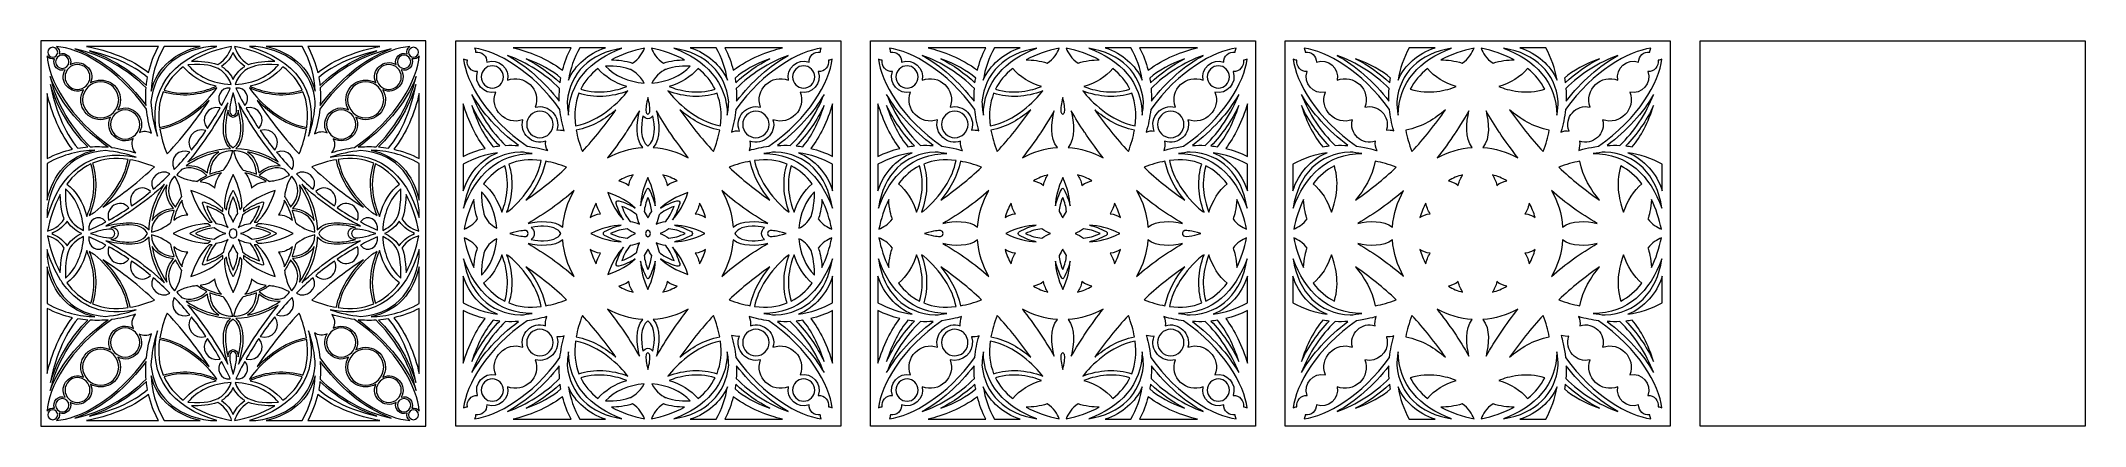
# Model space of a CAD drawing. Header units: inches. Extents: x 46 to 4633, y 0 to 864.
import ezdxf

# ---------------------------------------------------------------- set-up
doc = ezdxf.new("R2010")
doc.units = ezdxf.units.IN
doc.header["$MEASUREMENT"] = 0
doc.layers.add('_U+0421_U+043B_U+043E_U+0439 1', color=7, linetype='Continuous')

msp = doc.modelspace()

# ---------------------------------------------------------------- linework, layer by layer
at = {"layer": '_U+0421_U+043B_U+043E_U+0439 1', "color": 1, "lineweight": 9, "true_color": 0xff0000}
for points in [[(46.1, 864), (46.1, 0), (910.1, 0), (910.1, 864), (46.1, 864)], [(3769.1, 864), (4633.1, 864), (4633.1, 0), (3769.1, 0), (3769.1, 864)]]:
    msp.add_lwpolyline(points, dxfattribs=at)
for points, knots in [([(76.5, 824), (70.5, 808.9), (85.4, 793.7), (100.7, 799.4), (84.9, 772.6), (113.5, 740.8), (142, 754.5), (124.4, 724.9), (145.8, 687.3), (180.2, 687.3), (188.3, 687.3), (196, 689.5), (202.5, 693.3), (185.8, 660.5), (222.5, 626.8), (253.4, 644.8), (248.6, 634), (250.8, 621.2), (259.5, 612.7), (241.8, 618.4), (223.6, 622.5), (205.2, 624.8), (109.4, 690.1), (62.4, 779.5), (60.1, 830.6), (63.5, 825.3), (69.9, 822.4), (76.5, 824)], [0, 0, 0, 0, 1, 1, 1, 2, 2, 2, 3, 3, 3, 4, 4, 4, 5, 5, 5, 6, 6, 6, 7, 7, 7, 8, 8, 8, 9, 9, 9, 9]), ([(72.8, 849.7), (78.9, 849.7), (83.9, 844.7), (83.9, 838.6), (83.9, 832.5), (78.9, 827.6), (72.8, 827.6), (66.7, 827.6), (61.8, 832.5), (61.8, 838.6), (61.8, 844.7), (66.7, 849.7), (72.8, 849.7)], [0, 0, 0, 0, 1, 1, 1, 2, 2, 2, 3, 3, 3, 4, 4, 4, 4]), ([(94.1, 802.2), (85.9, 802.2), (79.2, 808.9), (79.2, 817.2), (79.2, 825.4), (85.9, 832.1), (94.1, 832.1), (102.3, 832.1), (109, 825.4), (109, 817.2), (109, 808.9), (102.3, 802.2), (94.1, 802.2)], [0, 0, 0, 0, 1, 1, 1, 2, 2, 2, 3, 3, 3, 4, 4, 4, 4]), ([(283, 710.9), (284.9, 693.6), (288.5, 675.7), (294, 657.4), (285.8, 662.4), (275.8, 662.8), (267.3, 658.8), (284.7, 689.7), (251.2, 726), (218.6, 709.4), (222.5, 715.9), (224.7, 723.6), (224.7, 731.7), (224.7, 766.4), (186.6, 787.7), (157.2, 769.8), (170.5, 798.2), (138.6, 826.7), (111.8, 810.7), (117.4, 825.9), (102.4, 840.6), (87.4, 834.8), (89.1, 841.3), (86.3, 847.7), (81, 851.2), (131.6, 848.6), (217.5, 803.7), (283, 710.9)], [0, 0, 0, 0, 1, 1, 1, 2, 2, 2, 3, 3, 3, 4, 4, 4, 5, 5, 5, 6, 6, 6, 7, 7, 7, 8, 8, 8, 9, 9, 9, 9]), ([(282.3, 758.6), (281.3, 746.2), (281.1, 733.4), (282.3, 718.8), (242.9, 772.4), (186.2, 824.2), (122.6, 846), (183.9, 833.2), (241.7, 799.5), (282.3, 758.6)], [0, 0, 0, 0, 1, 1, 1, 2, 2, 2, 3, 3, 3, 3]), ([(310.2, 851.7), (300, 832.9), (292.5, 813.4), (287.8, 793.1), (249.9, 823.3), (196.7, 842.5), (148.3, 851.7), (148.3, 851.7), (310.2, 851.7), (310.2, 851.7)], [0, 0, 0, 0, 1, 1, 1, 2, 2, 2, 3, 3, 3, 3]), ([(285.4, 781.8), (284.3, 775.8), (283.4, 769.8), (282.8, 763.8), (248.8, 797.1), (203.8, 825.5), (155, 841.5), (199.4, 831.8), (252.7, 811.3), (285.4, 781.8)], [0, 0, 0, 0, 1, 1, 1, 2, 2, 2, 3, 3, 3, 3]), ([(441, 851.7), (339.9, 821.9), (284, 753.4), (308, 650.4), (299.1, 676.8), (294.3, 702.7), (293.2, 727.8), (300, 792.8), (343, 840.5), (426.4, 851.7), (426.4, 851.7), (441, 851.7), (441, 851.7), (441, 851.7), (441, 851.7), (441, 851.7)], [0, 0, 0, 0, 1, 1, 1, 2, 2, 2, 3, 3, 3, 4, 4, 4, 5, 5, 5, 5]), ([(403.8, 851.7), (348.3, 838.9), (307.5, 806.2), (293.3, 751), (295, 782.8), (303.2, 817.2), (322.7, 851.7), (322.7, 851.7), (403.8, 851.7), (403.8, 851.7)], [0, 0, 0, 0, 1, 1, 1, 2, 2, 2, 3, 3, 3, 3]), ([(443, 811.1), (424.9, 817.2), (403.5, 819), (384.2, 818.7), (411.5, 835.1), (444.8, 846.2), (474.2, 851.3), (471.1, 841.6), (462.6, 821.8), (443, 811.1)], [0, 0, 0, 0, 1, 1, 1, 2, 2, 2, 3, 3, 3, 3]), ([(503.7, 806.8), (489.9, 798.1), (482, 786.7), (477.5, 777.3), (473.1, 786.7), (465.2, 798.1), (451.4, 806.8), (464.7, 815.5), (472.8, 827.8), (477.5, 837.8), (482.3, 827.8), (490.3, 815.5), (503.7, 806.8)], [0, 0, 0, 0, 1, 1, 1, 2, 2, 2, 3, 3, 3, 4, 4, 4, 4]), ([(570.9, 818.7), (551.5, 819), (530.2, 817.2), (512.1, 811.1), (492.4, 821.8), (483.9, 841.6), (480.8, 851.3), (510.3, 846.2), (543.5, 835.1), (570.9, 818.7)], [0, 0, 0, 0, 1, 1, 1, 2, 2, 2, 3, 3, 3, 3]), ([(528.7, 851.7), (612.1, 840.5), (655.1, 792.8), (661.8, 727.8), (660.8, 702.7), (655.9, 676.8), (647, 650.4), (671.4, 754.7), (613.5, 822.4), (514.1, 851.7), (514.1, 851.7), (528.7, 851.7), (528.7, 851.7)], [0, 0, 0, 0, 1, 1, 1, 2, 2, 2, 3, 3, 3, 4, 4, 4, 4]), ([(632.4, 851.7), (651.9, 817.2), (660.1, 782.8), (661.7, 751), (647.6, 806.2), (606.8, 838.9), (551.3, 851.7), (551.3, 851.7), (632.4, 851.7), (632.4, 851.7)], [0, 0, 0, 0, 1, 1, 1, 2, 2, 2, 3, 3, 3, 3]), ([(806.8, 851.7), (758.3, 842.5), (705.2, 823.3), (667.3, 793.1), (662.5, 813.4), (655.1, 832.9), (644.9, 851.7), (644.9, 851.7), (806.8, 851.7), (806.8, 851.7)], [0, 0, 0, 0, 1, 1, 1, 2, 2, 2, 3, 3, 3, 3]), ([(867.7, 834.8), (852.6, 840.6), (837.6, 825.9), (843.2, 810.7), (816.5, 826.7), (784.6, 798.2), (797.9, 769.8), (768.5, 787.7), (730.4, 766.4), (730.4, 731.7), (730.4, 723.6), (732.6, 715.9), (736.4, 709.4), (703.6, 726.1), (669.8, 689.1), (688.2, 658), (679.3, 662), (668.8, 661.2), (660.4, 655.4), (666.3, 674.4), (670.1, 692.9), (672.1, 710.9), (737.6, 803.7), (823.4, 848.6), (874, 851.2), (868.7, 847.7), (866, 841.3), (867.7, 834.8)], [0, 0, 0, 0, 1, 1, 1, 2, 2, 2, 3, 3, 3, 4, 4, 4, 5, 5, 5, 6, 6, 6, 7, 7, 7, 8, 8, 8, 9, 9, 9, 9]), ([(669.7, 781.8), (702.3, 811.3), (755.7, 831.8), (800.1, 841.5), (751.3, 825.5), (706.3, 797.1), (672.3, 763.8), (671.6, 769.8), (670.8, 775.8), (669.7, 781.8)], [0, 0, 0, 0, 1, 1, 1, 2, 2, 2, 3, 3, 3, 3]), ([(672.8, 718.8), (673.9, 733.4), (673.8, 746.2), (672.7, 758.6), (713.4, 799.5), (771.1, 833.2), (832.4, 846), (768.9, 824.2), (712.2, 772.4), (672.8, 718.8)], [0, 0, 0, 0, 1, 1, 1, 2, 2, 2, 3, 3, 3, 3]), ([(749.9, 624.8), (732.4, 622.6), (715.1, 618.8), (698.3, 613.5), (705.9, 622.4), (707, 634.6), (702.3, 644.4), (733.1, 627.3), (769.2, 660.8), (752.5, 693.3), (759.1, 689.5), (766.7, 687.3), (774.9, 687.3), (809.3, 687.3), (830.7, 724.9), (813.1, 754.5), (841.5, 740.8), (870.2, 772.6), (854.3, 799.4), (869.7, 793.7), (884.5, 808.9), (878.6, 824), (885.2, 822.4), (891.6, 825.3), (894.9, 830.6), (892.7, 779.5), (845.6, 690.1), (749.9, 624.8)], [0, 0, 0, 0, 1, 1, 1, 2, 2, 2, 3, 3, 3, 4, 4, 4, 5, 5, 5, 6, 6, 6, 7, 7, 7, 8, 8, 8, 9, 9, 9, 9]), ([(846.1, 817.2), (846.1, 825.4), (852.7, 832.1), (861, 832.1), (869.2, 832.1), (875.9, 825.4), (875.9, 817.2), (875.9, 808.9), (869.2, 802.2), (861, 802.2), (852.7, 802.2), (846.1, 808.9), (846.1, 817.2)], [0, 0, 0, 0, 1, 1, 1, 2, 2, 2, 3, 3, 3, 4, 4, 4, 4]), ([(882.2, 849.7), (888.3, 849.7), (893.3, 844.7), (893.3, 838.6), (893.3, 832.5), (888.3, 827.6), (882.2, 827.6), (876.1, 827.6), (871.2, 832.5), (871.2, 838.6), (871.2, 844.7), (876.1, 849.7), (882.2, 849.7)], [0, 0, 0, 0, 1, 1, 1, 2, 2, 2, 3, 3, 3, 4, 4, 4, 4]), ([(976.9, 864), (976.9, 864), (976.9, 0), (976.9, 0), (1164.6, 0), (1651.5, 0), (1840.9, 0), (1840.9, 0), (1840.9, 864), (1840.9, 864), (1651.5, 864), (1164.7, 864), (976.9, 864)], [0, 0, 0, 0, 1, 1, 1, 2, 2, 2, 3, 3, 3, 4, 4, 4, 4]), ([(1210.9, 709.8), (1212.6, 694.2), (1215.7, 678.4), (1220.2, 662.6), (1215.2, 663.9), (1208.8, 664.6), (1203.7, 663.9), (1214, 693.3), (1185.9, 723.8), (1155.4, 715), (1170.3, 754.3), (1130.5, 791.1), (1093.1, 775.8), (1099.3, 802.4), (1072.4, 825.9), (1046.7, 816), (1047.5, 829.7), (1035.3, 841), (1021.6, 838.8), (1021.6, 841.9), (1020.8, 844.9), (1019.3, 847.5), (1068.9, 841.2), (1148.7, 797.5), (1210.9, 709.8)], [0, 0, 0, 0, 1, 1, 1, 2, 2, 2, 3, 3, 3, 4, 4, 4, 5, 5, 5, 6, 6, 6, 7, 7, 7, 8, 8, 8, 8]), ([(1210, 757.5), (1209.2, 747.7), (1209, 738.3), (1209.4, 728.5), (1175.4, 772.8), (1134.7, 808.6), (1093.3, 831.4), (1136.4, 815.7), (1177.5, 789.9), (1210, 757.5)], [0, 0, 0, 0, 1, 1, 1, 2, 2, 2, 3, 3, 3, 3]), ([(1235.9, 848.7), (1227.6, 832.5), (1221.2, 815.6), (1216.7, 798.3), (1181.5, 825.1), (1138.6, 840.3), (1106.2, 848.7), (1106.2, 848.7), (1235.9, 848.7), (1235.9, 848.7)], [0, 0, 0, 0, 1, 1, 1, 2, 2, 2, 3, 3, 3, 3]), ([(1230.2, 697.1), (1228.5, 707.4), (1227.4, 717.6), (1227, 727.7), (1233.9, 793.2), (1277.4, 835.5), (1349.9, 847.6), (1279.7, 821.2), (1230.4, 771.9), (1230.2, 697.1)], [0, 0, 0, 0, 1, 1, 1, 2, 2, 2, 3, 3, 3, 3]), ([(1313.1, 848.7), (1273.8, 835.1), (1245.5, 810.5), (1229.9, 776.3), (1234.1, 801.7), (1242.5, 825.9), (1255.2, 848.7), (1255.2, 848.7), (1313.1, 848.7), (1313.1, 848.7)], [0, 0, 0, 0, 1, 1, 1, 2, 2, 2, 3, 3, 3, 3]), ([(1373.5, 814.4), (1357.7, 819.5), (1340.5, 821.2), (1326.3, 821.6), (1348.3, 833.3), (1374.6, 842.4), (1400.4, 847.4), (1396.4, 837.3), (1388.5, 823), (1373.5, 814.4)], [0, 0, 0, 0, 1, 1, 1, 2, 2, 2, 3, 3, 3, 3]), ([(1490.3, 821.6), (1476.1, 821.2), (1458.9, 819.5), (1443.1, 814.4), (1428.1, 823), (1420.1, 837.3), (1416.1, 847.4), (1442, 842.4), (1468.2, 833.3), (1490.3, 821.6)], [0, 0, 0, 0, 1, 1, 1, 2, 2, 2, 3, 3, 3, 3]), ([(1589.6, 727.7), (1589.1, 717.6), (1588.1, 707.4), (1586.4, 697.1), (1586.1, 771.8), (1536.9, 821.2), (1466.7, 847.6), (1539.1, 835.5), (1582.7, 793.2), (1589.6, 727.7)], [0, 0, 0, 0, 1, 1, 1, 2, 2, 2, 3, 3, 3, 3]), ([(1561.4, 848.7), (1574, 825.9), (1582.5, 801.7), (1586.7, 776.3), (1571.1, 810.5), (1542.8, 835.1), (1503.4, 848.7), (1503.4, 848.7), (1561.4, 848.7), (1561.4, 848.7)], [0, 0, 0, 0, 1, 1, 1, 2, 2, 2, 3, 3, 3, 3]), ([(1710.4, 848.7), (1678, 840.3), (1635.1, 825.1), (1599.9, 798.3), (1595.4, 815.6), (1589, 832.5), (1580.6, 848.7), (1580.6, 848.7), (1710.4, 848.7), (1710.4, 848.7)], [0, 0, 0, 0, 1, 1, 1, 2, 2, 2, 3, 3, 3, 3]), ([(1795, 838.8), (1781.3, 841), (1769, 829.7), (1769.8, 816), (1744.1, 825.9), (1717.3, 802.4), (1723.4, 775.8), (1686.1, 791.1), (1646.3, 754.3), (1661.2, 715), (1629.9, 724.1), (1601.1, 691.8), (1613.8, 661.7), (1607.6, 662.8), (1601.2, 661.9), (1595.5, 659.6), (1600.5, 676.5), (1603.9, 693.3), (1605.7, 709.8), (1667.9, 797.5), (1747.7, 841.2), (1797.3, 847.5), (1795.8, 844.9), (1795, 841.9), (1795, 838.8)], [0, 0, 0, 0, 1, 1, 1, 2, 2, 2, 3, 3, 3, 4, 4, 4, 5, 5, 5, 6, 6, 6, 7, 7, 7, 8, 8, 8, 8]), ([(1607.1, 728.5), (1607.5, 738.3), (1607.3, 747.7), (1606.6, 757.5), (1639.1, 789.9), (1680.2, 815.7), (1723.3, 831.4), (1681.8, 808.6), (1641.2, 772.8), (1607.1, 728.5)], [0, 0, 0, 0, 1, 1, 1, 2, 2, 2, 3, 3, 3, 3]), ([(1907.6, 864), (1907.6, 864), (1907.6, 0), (1907.6, 0), (2095.4, 0), (2582.3, 0), (2771.6, 0), (2771.6, 0), (2771.6, 864), (2771.6, 864), (2582.2, 864), (2095.4, 864), (1907.6, 864)], [0, 0, 0, 0, 1, 1, 1, 2, 2, 2, 3, 3, 3, 4, 4, 4, 4]), ([(2141.6, 709.8), (2143.2, 695.3), (2146.3, 679.2), (2150.9, 662.6), (2145.9, 663.9), (2139.5, 664.6), (2134.4, 663.9), (2134.5, 664), (2134.9, 665.4), (2134.9, 665.2), (2143.9, 694.3), (2116.2, 723.7), (2086.1, 715), (2101, 754.3), (2061.3, 791.1), (2023.9, 775.8), (2030, 802.4), (2003.2, 825.9), (1977.5, 816), (1978.3, 829.7), (1966.1, 841), (1952.4, 838.8), (1952.3, 841.9), (1951.5, 844.9), (1950, 847.5), (1999.6, 841.2), (2079.4, 797.5), (2141.6, 709.8)], [0, 0, 0, 0, 1, 1, 1, 2, 2, 2, 3, 3, 3, 4, 4, 4, 5, 5, 5, 6, 6, 6, 7, 7, 7, 8, 8, 8, 9, 9, 9, 9]), ([(2140.7, 757.5), (2140, 747.7), (2139.8, 738.3), (2140.2, 728.5), (2106.2, 772.8), (2065.5, 808.6), (2024, 831.4), (2067.2, 815.7), (2108.2, 789.9), (2140.7, 757.5)], [0, 0, 0, 0, 1, 1, 1, 2, 2, 2, 3, 3, 3, 3]), ([(2166.7, 848.7), (2158.4, 832.5), (2151.9, 815.6), (2147.5, 798.3), (2112.3, 825.1), (2069.4, 840.3), (2036.9, 848.7), (2036.9, 848.7), (2166.7, 848.7), (2166.7, 848.7)], [0, 0, 0, 0, 1, 1, 1, 2, 2, 2, 3, 3, 3, 3]), ([(2160.9, 697.1), (2159.2, 707.4), (2158.2, 717.6), (2157.7, 727.7), (2164.6, 793.2), (2208.2, 835.5), (2280.7, 847.6), (2210.5, 821.2), (2161.2, 771.9), (2160.9, 697.1)], [0, 0, 0, 0, 1, 1, 1, 2, 2, 2, 3, 3, 3, 3]), ([(2243.9, 848.7), (2204.5, 835.1), (2176.3, 810.5), (2160.6, 776.3), (2164.8, 801.7), (2173.3, 825.9), (2185.9, 848.7), (2185.9, 848.7), (2243.9, 848.7), (2243.9, 848.7)], [0, 0, 0, 0, 1, 1, 1, 2, 2, 2, 3, 3, 3, 3]), ([(2304.2, 814.4), (2288.5, 819.5), (2271.3, 821.2), (2257, 821.6), (2279.1, 833.3), (2305.3, 842.4), (2331.2, 847.4), (2327.2, 837.3), (2319.2, 823), (2304.2, 814.4)], [0, 0, 0, 0, 1, 1, 1, 2, 2, 2, 3, 3, 3, 3]), ([(2421, 821.6), (2406.8, 821.2), (2389.6, 819.5), (2373.9, 814.4), (2358.9, 823), (2350.9, 837.3), (2346.9, 847.4), (2372.8, 842.4), (2399, 833.3), (2421, 821.6)], [0, 0, 0, 0, 1, 1, 1, 2, 2, 2, 3, 3, 3, 3]), ([(2520.3, 727.7), (2519.9, 717.6), (2518.8, 707.4), (2517.2, 697.1), (2516.9, 771.8), (2467.6, 821.2), (2397.4, 847.6), (2469.9, 835.5), (2513.4, 793.2), (2520.3, 727.7)], [0, 0, 0, 0, 1, 1, 1, 2, 2, 2, 3, 3, 3, 3]), ([(2492.1, 848.7), (2504.8, 825.9), (2513.3, 801.7), (2517.5, 776.3), (2501.8, 810.5), (2473.5, 835.1), (2434.2, 848.7), (2434.2, 848.7), (2492.1, 848.7), (2492.1, 848.7)], [0, 0, 0, 0, 1, 1, 1, 2, 2, 2, 3, 3, 3, 3]), ([(2641.2, 848.7), (2608.7, 840.3), (2565.8, 825.1), (2530.6, 798.3), (2526.2, 815.6), (2519.7, 832.5), (2511.4, 848.7), (2511.4, 848.7), (2641.2, 848.7), (2641.2, 848.7)], [0, 0, 0, 0, 1, 1, 1, 2, 2, 2, 3, 3, 3, 3]), ([(2725.7, 838.8), (2712, 841), (2699.8, 829.7), (2700.6, 816), (2674.9, 825.9), (2648.1, 802.4), (2654.2, 775.8), (2616.8, 791.1), (2577.1, 754.3), (2592, 715), (2560.7, 724), (2531.8, 691.8), (2544.5, 661.7), (2538.3, 662.8), (2531.9, 661.9), (2526.3, 659.6), (2526.3, 659.6), (2526.3, 659.6), (2526.3, 659.6), (2531.1, 676.1), (2534.6, 693), (2536.5, 709.8), (2598.6, 797.5), (2678.4, 841.2), (2728.1, 847.5), (2726.6, 844.9), (2725.8, 841.9), (2725.7, 838.8)], [0, 0, 0, 0, 1, 1, 1, 2, 2, 2, 3, 3, 3, 4, 4, 4, 5, 5, 5, 6, 6, 6, 7, 7, 7, 8, 8, 8, 9, 9, 9, 9]), ([(2537.9, 728.5), (2538.3, 738.3), (2538.1, 747.7), (2537.3, 757.5), (2569.9, 789.9), (2610.9, 815.7), (2654.1, 831.4), (2612.6, 808.6), (2571.9, 772.8), (2537.9, 728.5)], [0, 0, 0, 0, 1, 1, 1, 2, 2, 2, 3, 3, 3, 3]), ([(2838.4, 864), (2838.4, 864), (2838.4, 0), (2838.4, 0), (3026.1, 0), (3513, 0), (3702.4, 0), (3702.4, 0), (3702.4, 864), (3702.4, 864), (3513, 864), (3026.2, 864), (2838.4, 864)], [0, 0, 0, 0, 1, 1, 1, 2, 2, 2, 3, 3, 3, 4, 4, 4, 4]), ([(3072.4, 709.8), (3074, 695.3), (3077, 679.2), (3081.7, 662.6), (3076.7, 663.9), (3070.3, 664.6), (3065.2, 663.9), (3065.2, 664), (3065.7, 665.4), (3065.6, 665.2), (3074.7, 694.3), (3047, 723.7), (3016.9, 715), (3031.8, 754.3), (2992, 791.1), (2954.6, 775.8), (2960.8, 802.4), (2933.9, 825.9), (2908.3, 816), (2909, 829.7), (2896.8, 841), (2883.1, 838.8), (2883.1, 841.9), (2882.3, 844.9), (2880.8, 847.5), (2930.4, 841.2), (3010.2, 797.5), (3072.4, 709.8)], [0, 0, 0, 0, 1, 1, 1, 2, 2, 2, 3, 3, 3, 4, 4, 4, 5, 5, 5, 6, 6, 6, 7, 7, 7, 8, 8, 8, 9, 9, 9, 9]), ([(3071.5, 757.5), (3070.7, 747.7), (3070.6, 738.3), (3070.9, 728.5), (3036.9, 772.8), (2996.3, 808.6), (2954.8, 831.4), (2997.9, 815.7), (3039, 789.9), (3071.5, 757.5)], [0, 0, 0, 0, 1, 1, 1, 2, 2, 2, 3, 3, 3, 3]), ([(3091.7, 697.1), (3090, 707.4), (3088.9, 717.6), (3088.5, 727.7), (3095.4, 793.2), (3138.9, 835.5), (3211.4, 847.6), (3141.2, 821.2), (3091.9, 771.9), (3091.7, 697.1)], [0, 0, 0, 0, 1, 1, 1, 2, 2, 2, 3, 3, 3, 3]), ([(3174.6, 848.7), (3135.3, 835.1), (3107, 810.5), (3091.4, 776.3), (3095.6, 801.7), (3104, 825.9), (3116.7, 848.7), (3116.7, 848.7), (3174.6, 848.7), (3174.6, 848.7)], [0, 0, 0, 0, 1, 1, 1, 2, 2, 2, 3, 3, 3, 3]), ([(3235, 814.4), (3219.2, 819.5), (3202, 821.2), (3187.8, 821.6), (3209.8, 833.3), (3236.1, 842.4), (3261.9, 847.4), (3257.9, 837.3), (3250, 823), (3235, 814.4)], [0, 0, 0, 0, 1, 1, 1, 2, 2, 2, 3, 3, 3, 3]), ([(3351.8, 821.6), (3337.6, 821.2), (3320.4, 819.5), (3304.6, 814.4), (3289.6, 823), (3281.6, 837.3), (3277.7, 847.4), (3303.5, 842.4), (3329.7, 833.3), (3351.8, 821.6)], [0, 0, 0, 0, 1, 1, 1, 2, 2, 2, 3, 3, 3, 3]), ([(3451.1, 727.7), (3450.7, 717.6), (3449.6, 707.4), (3447.9, 697.1), (3447.6, 771.8), (3398.4, 821.2), (3328.2, 847.6), (3400.7, 835.5), (3444.2, 793.2), (3451.1, 727.7)], [0, 0, 0, 0, 1, 1, 1, 2, 2, 2, 3, 3, 3, 3]), ([(3422.9, 848.7), (3435.5, 825.9), (3444, 801.7), (3448.2, 776.3), (3432.6, 810.5), (3404.3, 835.1), (3364.9, 848.7), (3364.9, 848.7), (3422.9, 848.7), (3422.9, 848.7)], [0, 0, 0, 0, 1, 1, 1, 2, 2, 2, 3, 3, 3, 3]), ([(3656.5, 838.8), (3642.8, 841), (3630.5, 829.7), (3631.3, 816), (3605.7, 825.9), (3578.8, 802.4), (3584.9, 775.8), (3547.6, 791.1), (3507.8, 754.3), (3522.7, 715), (3491.5, 724), (3462.6, 691.8), (3475.3, 661.7), (3469.1, 662.8), (3462.7, 661.9), (3457, 659.6), (3457, 659.6), (3457, 659.6), (3457, 659.6), (3461.9, 676.1), (3465.4, 693), (3467.2, 709.8), (3529.4, 797.5), (3609.2, 841.2), (3658.8, 847.5), (3657.3, 844.9), (3656.5, 841.9), (3656.5, 838.8)], [0, 0, 0, 0, 1, 1, 1, 2, 2, 2, 3, 3, 3, 4, 4, 4, 5, 5, 5, 6, 6, 6, 7, 7, 7, 8, 8, 8, 9, 9, 9, 9]), ([(3468.6, 728.5), (3469, 738.3), (3468.9, 747.7), (3468.1, 757.5), (3500.6, 789.9), (3541.7, 815.7), (3584.8, 831.4), (3543.3, 808.6), (3502.7, 772.8), (3468.6, 728.5)], [0, 0, 0, 0, 1, 1, 1, 2, 2, 2, 3, 3, 3, 3]), ([(66.8, 784.1), (90, 721.4), (142.6, 664.5), (196.9, 625.7), (185.2, 626.8), (170.6, 627.2), (157, 626.5), (117.1, 664), (81.1, 722.4), (66.8, 784.1)], [0, 0, 0, 0, 1, 1, 1, 2, 2, 2, 3, 3, 3, 3]), ([(128.2, 811.2), (143.6, 811.2), (156.2, 798.7), (156.2, 783.3), (156.2, 767.9), (143.6, 755.3), (128.2, 755.3), (112.8, 755.3), (100.3, 767.9), (100.3, 783.3), (100.3, 798.7), (112.8, 811.2), (128.2, 811.2)], [0, 0, 0, 0, 1, 1, 1, 2, 2, 2, 3, 3, 3, 4, 4, 4, 4]), ([(439.2, 762.2), (420.1, 753.6), (372.5, 736.7), (322.4, 753.8), (332.1, 774.7), (347.2, 792), (365.6, 806.1), (381.3, 786.5), (407, 769.6), (439.2, 762.2)], [0, 0, 0, 0, 1, 1, 1, 2, 2, 2, 3, 3, 3, 3]), ([(376.1, 810.1), (418.2, 813.5), (431.7, 806.7), (441.6, 803.1), (445.7, 801.7), (465.2, 790.6), (473.3, 766.3), (430.3, 767.9), (396.1, 786), (376.1, 810.1)], [0, 0, 0, 0, 1, 1, 1, 2, 2, 2, 3, 3, 3, 3]), ([(481.8, 766.3), (489.9, 790.6), (509.3, 801.7), (513.4, 803.1), (523.4, 806.7), (536.9, 813.5), (579, 810.1), (559, 786), (524.8, 767.9), (481.8, 766.3)], [0, 0, 0, 0, 1, 1, 1, 2, 2, 2, 3, 3, 3, 3]), ([(515.8, 762.2), (548, 769.6), (573.7, 786.5), (589.4, 806.1), (607.9, 792), (622.9, 774.7), (632.6, 753.8), (582.5, 736.7), (535, 753.6), (515.8, 762.2)], [0, 0, 0, 0, 1, 1, 1, 2, 2, 2, 3, 3, 3, 3]), ([(798.1, 626.5), (784.5, 627.2), (769.8, 626.8), (758.2, 625.7), (812.4, 664.5), (865.1, 721.4), (888.3, 784.1), (873.9, 722.4), (838, 664), (798.1, 626.5)], [0, 0, 0, 0, 1, 1, 1, 2, 2, 2, 3, 3, 3, 3]), ([(854.8, 783.3), (854.8, 767.9), (842.2, 755.3), (826.8, 755.3), (811.4, 755.3), (798.9, 767.9), (798.9, 783.3), (798.9, 798.7), (811.4, 811.2), (826.8, 811.2), (842.2, 811.2), (854.8, 798.7), (854.8, 783.3)], [0, 0, 0, 0, 1, 1, 1, 2, 2, 2, 3, 3, 3, 4, 4, 4, 4]), ([(1003.1, 820.6), (1000.8, 807.7), (1011.9, 794.2), (1026.1, 795.2), (1016.5, 769.5), (1040.2, 742.8), (1066.8, 749.2), (1051.8, 711.2), (1089.2, 672.8), (1127.7, 687.3), (1118.7, 656.7), (1149.4, 628.4), (1179, 639.1), (1178, 631.9), (1179.7, 624.3), (1183.3, 617.9), (1167.8, 622.5), (1152.3, 625.8), (1137, 627.7), (1047, 689.3), (1000.8, 772.2), (994.5, 823), (997.1, 821.5), (1000, 820.7), (1003.1, 820.6)], [0, 0, 0, 0, 1, 1, 1, 2, 2, 2, 3, 3, 3, 4, 4, 4, 5, 5, 5, 6, 6, 6, 7, 7, 7, 8, 8, 8, 8]), ([(1083.9, 783.3), (1083.9, 769.5), (1072.7, 758.3), (1059, 758.3), (1045.2, 758.3), (1034, 769.5), (1034, 783.3), (1034, 797), (1045.2, 808.2), (1059, 808.2), (1072.7, 808.2), (1083.9, 797), (1083.9, 783.3)], [0, 0, 0, 0, 1, 1, 1, 2, 2, 2, 3, 3, 3, 4, 4, 4, 4]), ([(1212.9, 780.7), (1212.3, 777.1), (1211.7, 773.6), (1211.3, 770.1), (1188.7, 791.3), (1162.6, 809.7), (1134.7, 824.1), (1166.4, 812.5), (1194, 797.3), (1212.9, 780.7)], [0, 0, 0, 0, 1, 1, 1, 2, 2, 2, 3, 3, 3, 3]), ([(1360.6, 761.6), (1339.4, 753.3), (1299.4, 742.4), (1257.4, 755.6), (1266, 772.9), (1278.9, 788.5), (1295.9, 802), (1311.6, 783.5), (1334.7, 769.1), (1360.6, 761.6)], [0, 0, 0, 0, 1, 1, 1, 2, 2, 2, 3, 3, 3, 3]), ([(1313.1, 807.5), (1336.8, 808.4), (1359.1, 803.7), (1368.2, 800.2), (1369.6, 799.7), (1391.9, 788.1), (1399.6, 769.5), (1364.7, 771.8), (1333.8, 785.5), (1313.1, 807.5)], [0, 0, 0, 0, 1, 1, 1, 2, 2, 2, 3, 3, 3, 3]), ([(1417, 769.5), (1424.6, 788.1), (1447, 799.7), (1448.3, 800.2), (1457.5, 803.7), (1479.8, 808.4), (1503.4, 807.5), (1482.8, 785.5), (1451.8, 771.8), (1417, 769.5)], [0, 0, 0, 0, 1, 1, 1, 2, 2, 2, 3, 3, 3, 3]), ([(1520.7, 802), (1537.7, 788.5), (1550.6, 772.9), (1559.2, 755.6), (1517.2, 742.4), (1477.2, 753.3), (1455.9, 761.6), (1481.9, 769.1), (1505, 783.5), (1520.7, 802)], [0, 0, 0, 0, 1, 1, 1, 2, 2, 2, 3, 3, 3, 3]), ([(1603.7, 780.7), (1622.6, 797.3), (1650.2, 812.5), (1681.9, 824.1), (1654, 809.7), (1627.8, 791.3), (1605.3, 770.1), (1604.8, 773.6), (1604.3, 777.1), (1603.7, 780.7)], [0, 0, 0, 0, 1, 1, 1, 2, 2, 2, 3, 3, 3, 3]), ([(1813.5, 820.6), (1816.5, 820.7), (1819.5, 821.5), (1822, 823), (1815.8, 772.2), (1769.6, 689.3), (1679.6, 627.7), (1664.9, 625.9), (1650.1, 622.8), (1635.3, 618.5), (1637.3, 624.7), (1638.3, 632.9), (1636.9, 639.3), (1666.7, 628), (1697.9, 656.4), (1688.9, 687.3), (1727.4, 672.8), (1764.8, 711.2), (1749.8, 749.2), (1776.4, 742.8), (1800.1, 769.5), (1790.4, 795.2), (1804.7, 794.2), (1815.8, 807.7), (1813.5, 820.6)], [0, 0, 0, 0, 1, 1, 1, 2, 2, 2, 3, 3, 3, 4, 4, 4, 5, 5, 5, 6, 6, 6, 7, 7, 7, 8, 8, 8, 8]), ([(1732.7, 783.3), (1732.7, 797), (1743.8, 808.2), (1757.6, 808.2), (1771.3, 808.2), (1782.5, 797), (1782.5, 783.3), (1782.5, 769.5), (1771.3, 758.3), (1757.6, 758.3), (1743.8, 758.3), (1732.7, 769.5), (1732.7, 783.3)], [0, 0, 0, 0, 1, 1, 1, 2, 2, 2, 3, 3, 3, 4, 4, 4, 4]), ([(1933.8, 820.6), (1931.5, 807.7), (1942.7, 794.2), (1956.9, 795.2), (1947.3, 769.5), (1971, 742.8), (1997.5, 749.2), (1982.5, 711.2), (2019.9, 672.8), (2058.4, 687.3), (2049.5, 656.6), (2080.2, 628.4), (2109.8, 639.1), (2108.8, 631.9), (2110.5, 624.3), (2114, 617.9), (2112.2, 618.4), (2092.8, 624.5), (2067.8, 627.7), (1977.8, 689.3), (1931.5, 772.2), (1925.3, 823), (1927.9, 821.5), (1930.8, 820.7), (1933.8, 820.6)], [0, 0, 0, 0, 1, 1, 1, 2, 2, 2, 3, 3, 3, 4, 4, 4, 5, 5, 5, 6, 6, 6, 7, 7, 7, 8, 8, 8, 8]), ([(2014.7, 783.3), (2014.7, 769.5), (2003.5, 758.3), (1989.7, 758.3), (1976, 758.3), (1964.8, 769.5), (1964.8, 783.3), (1964.8, 797), (1976, 808.2), (1989.7, 808.2), (2003.5, 808.2), (2014.7, 797), (2014.7, 783.3)], [0, 0, 0, 0, 1, 1, 1, 2, 2, 2, 3, 3, 3, 4, 4, 4, 4]), ([(2143.7, 780.7), (2143, 777.1), (2142.5, 773.6), (2142, 770.1), (2119.5, 791.3), (2093.3, 809.7), (2065.5, 824.1), (2097.2, 812.5), (2124.7, 797.3), (2143.7, 780.7)], [0, 0, 0, 0, 1, 1, 1, 2, 2, 2, 3, 3, 3, 3]), ([(2291.4, 761.6), (2270.1, 753.3), (2230.1, 742.4), (2188.1, 755.6), (2196.7, 772.9), (2209.7, 788.5), (2226.7, 802), (2242.3, 783.5), (2265.4, 769.1), (2291.4, 761.6)], [0, 0, 0, 0, 1, 1, 1, 2, 2, 2, 3, 3, 3, 3]), ([(2451.4, 802), (2468.4, 788.5), (2481.4, 772.9), (2489.9, 755.6), (2447.9, 742.4), (2407.9, 753.3), (2386.7, 761.6), (2412.6, 769.1), (2435.8, 783.5), (2451.4, 802)], [0, 0, 0, 0, 1, 1, 1, 2, 2, 2, 3, 3, 3, 3]), ([(2534.4, 780.7), (2553.4, 797.3), (2580.9, 812.5), (2612.6, 824.1), (2584.8, 809.7), (2558.6, 791.3), (2536, 770.1), (2535.6, 773.6), (2535, 777.1), (2534.4, 780.7)], [0, 0, 0, 0, 1, 1, 1, 2, 2, 2, 3, 3, 3, 3]), ([(2744.3, 820.6), (2747.3, 820.7), (2750.2, 821.5), (2752.8, 823), (2746.6, 772.2), (2700.3, 689.3), (2610.3, 627.7), (2589, 625), (2568.9, 619.5), (2566.1, 618.5), (2568.1, 624.7), (2569, 632.9), (2567.6, 639.3), (2597.5, 627.9), (2628.7, 656.5), (2619.7, 687.3), (2658.2, 672.8), (2695.5, 711.2), (2680.5, 749.2), (2707.1, 742.8), (2730.8, 769.5), (2721.2, 795.2), (2735.4, 794.2), (2746.6, 807.7), (2744.3, 820.6)], [0, 0, 0, 0, 1, 1, 1, 2, 2, 2, 3, 3, 3, 4, 4, 4, 5, 5, 5, 6, 6, 6, 7, 7, 7, 8, 8, 8, 8]), ([(2663.4, 783.3), (2663.4, 797), (2674.6, 808.2), (2688.3, 808.2), (2702.1, 808.2), (2713.3, 797), (2713.3, 783.3), (2713.3, 769.5), (2702.1, 758.3), (2688.3, 758.3), (2674.6, 758.3), (2663.4, 769.5), (2663.4, 783.3)], [0, 0, 0, 0, 1, 1, 1, 2, 2, 2, 3, 3, 3, 4, 4, 4, 4]), ([(2864.6, 820.6), (2862.3, 807.7), (2873.4, 794.2), (2887.6, 795.2), (2878, 769.5), (2901.7, 742.8), (2928.3, 749.2), (2913.3, 711.2), (2950.7, 672.8), (2989.2, 687.3), (2980.2, 656.6), (3011, 628.4), (3040.5, 639.1), (3039.5, 631.9), (3041.2, 624.3), (3044.8, 617.9), (3043, 618.4), (3023.5, 624.5), (2998.5, 627.7), (2908.5, 689.3), (2862.3, 772.2), (2856, 823), (2858.6, 821.5), (2861.5, 820.7), (2864.6, 820.6)], [0, 0, 0, 0, 1, 1, 1, 2, 2, 2, 3, 3, 3, 4, 4, 4, 5, 5, 5, 6, 6, 6, 7, 7, 7, 8, 8, 8, 8]), ([(3074.4, 780.7), (3073.8, 777.1), (3073.2, 773.6), (3072.8, 770.1), (3050.3, 791.3), (3024.1, 809.7), (2996.2, 824.1), (3027.9, 812.5), (3055.5, 797.3), (3074.4, 780.7)], [0, 0, 0, 0, 1, 1, 1, 2, 2, 2, 3, 3, 3, 3]), ([(3222.1, 761.6), (3200.9, 753.3), (3160.9, 742.4), (3118.9, 755.6), (3127.5, 772.9), (3140.4, 788.5), (3157.4, 802), (3173.1, 783.5), (3196.2, 769.1), (3222.1, 761.6)], [0, 0, 0, 0, 1, 1, 1, 2, 2, 2, 3, 3, 3, 3]), ([(3317.5, 761.6), (3343.4, 769.1), (3366.5, 783.5), (3382.2, 802), (3399.2, 788.5), (3412.1, 772.9), (3420.7, 755.6), (3378.7, 742.4), (3338.7, 753.3), (3317.5, 761.6)], [0, 0, 0, 0, 1, 1, 1, 2, 2, 2, 3, 3, 3, 3]), ([(3543.4, 824.1), (3515.5, 809.7), (3489.3, 791.3), (3466.8, 770.1), (3466.3, 773.6), (3465.8, 777.1), (3465.2, 780.7), (3484.1, 797.3), (3511.7, 812.5), (3543.4, 824.1)], [0, 0, 0, 0, 1, 1, 1, 2, 2, 2, 3, 3, 3, 3]), ([(3675, 820.6), (3678, 820.7), (3681, 821.5), (3683.6, 823), (3677.3, 772.2), (3631.1, 689.3), (3541.1, 627.7), (3519.7, 625), (3499.7, 619.5), (3496.8, 618.5), (3498.8, 624.7), (3499.8, 632.9), (3498.4, 639.3), (3528.2, 627.9), (3559.4, 656.5), (3550.4, 687.3), (3588.9, 672.8), (3626.3, 711.2), (3611.3, 749.2), (3637.9, 742.8), (3661.6, 769.5), (3652, 795.2), (3666.2, 794.2), (3677.3, 807.7), (3675, 820.6)], [0, 0, 0, 0, 1, 1, 1, 2, 2, 2, 3, 3, 3, 4, 4, 4, 5, 5, 5, 6, 6, 6, 7, 7, 7, 8, 8, 8, 8]), ([(60, 746.3), (70.2, 702.6), (89.5, 654.2), (117.3, 621), (97.5, 616.6), (78.4, 609.5), (60, 599.9), (60, 599.9), (60, 746.3), (60, 746.3)], [0, 0, 0, 0, 1, 1, 1, 2, 2, 2, 3, 3, 3, 3]), ([(151.5, 626.2), (144, 625.6), (136.5, 624.7), (129.2, 623.4), (97.4, 659.2), (76.5, 717.1), (67.4, 766.2), (83.4, 711.9), (115.4, 661.5), (151.5, 626.2)], [0, 0, 0, 0, 1, 1, 1, 2, 2, 2, 3, 3, 3, 3]), ([(180.2, 772.2), (202.5, 772.2), (220.7, 754.1), (220.7, 731.7), (220.7, 709.4), (202.5, 691.3), (180.2, 691.3), (157.9, 691.3), (139.7, 709.4), (139.7, 731.7), (139.7, 754.1), (157.9, 772.2), (180.2, 772.2)], [0, 0, 0, 0, 1, 1, 1, 2, 2, 2, 3, 3, 3, 4, 4, 4, 4]), ([(440.8, 758.5), (428.5, 737.7), (376.7, 681), (312.4, 669.9), (308, 699.7), (310.8, 726.5), (320.8, 750.1), (359.7, 736.8), (403.7, 741.6), (440.8, 758.5)], [0, 0, 0, 0, 1, 1, 1, 2, 2, 2, 3, 3, 3, 3]), ([(451.5, 718.9), (436.3, 734.5), (449.3, 761), (471.2, 758.1), (468.2, 751.3), (461.7, 737.4), (451.5, 718.9)], [0, 0, 0, 0, 1, 1, 1, 2, 2, 2, 2]), ([(484.8, 704.8), (484.3, 700.1), (481.1, 697.3), (477.5, 696.5), (473.9, 697.3), (470.8, 700.1), (470.3, 704.8), (469, 717.4), (473.7, 735.3), (477.5, 747.4), (477.5, 747.4), (477.5, 747.4), (477.5, 747.4), (477.5, 747.4), (477.5, 747.4), (477.5, 747.4), (481.4, 735.3), (486.1, 717.4), (484.8, 704.8)], [0, 0, 0, 0, 1, 1, 1, 2, 2, 2, 3, 3, 3, 4, 4, 4, 5, 5, 5, 6, 6, 6, 6]), ([(503.6, 718.9), (493.3, 737.4), (486.9, 751.3), (483.8, 758.1), (505.8, 761), (518.8, 734.5), (503.6, 718.9)], [0, 0, 0, 0, 1, 1, 1, 2, 2, 2, 2]), ([(642.6, 669.9), (578.4, 681), (526.5, 737.7), (514.3, 758.5), (551.4, 741.6), (595.4, 736.8), (634.2, 750.1), (644.3, 726.5), (647, 699.7), (642.6, 669.9)], [0, 0, 0, 0, 1, 1, 1, 2, 2, 2, 3, 3, 3, 3]), ([(815.3, 731.7), (815.3, 709.4), (797.2, 691.3), (774.9, 691.3), (752.5, 691.3), (734.4, 709.4), (734.4, 731.7), (734.4, 754.1), (752.5, 772.2), (774.9, 772.2), (797.2, 772.2), (815.3, 754.1), (815.3, 731.7)], [0, 0, 0, 0, 1, 1, 1, 2, 2, 2, 3, 3, 3, 4, 4, 4, 4]), ([(887.7, 766.2), (878.5, 717.1), (857.7, 659.2), (825.9, 623.4), (818.5, 624.7), (811.1, 625.6), (803.5, 626.2), (839.7, 661.5), (871.7, 711.9), (887.7, 766.2)], [0, 0, 0, 0, 1, 1, 1, 2, 2, 2, 3, 3, 3, 3]), ([(895.1, 599.9), (876.7, 609.5), (857.6, 616.6), (837.8, 621), (865.5, 654.2), (884.9, 702.6), (895.1, 746.3), (895.1, 746.3), (895.1, 599.9), (895.1, 599.9)], [0, 0, 0, 0, 1, 1, 1, 2, 2, 2, 3, 3, 3, 3]), ([(1013.1, 744.1), (1036.8, 702.9), (1073.2, 662.8), (1117.5, 629.5), (1108.2, 629.9), (1098.2, 630), (1088.9, 629.6), (1056.8, 660), (1030, 700.9), (1013.1, 744.1)], [0, 0, 0, 0, 1, 1, 1, 2, 2, 2, 3, 3, 3, 3]), ([(1363.3, 751.8), (1345.7, 728.4), (1300.5, 684.2), (1245.7, 673.4), (1242.2, 700.3), (1244.7, 724.8), (1253.3, 746.4), (1287.2, 735.5), (1326.7, 737.5), (1363.3, 751.8)], [0, 0, 0, 0, 1, 1, 1, 2, 2, 2, 3, 3, 3, 3]), ([(1408.3, 736.8), (1411.9, 723.5), (1413.3, 712.7), (1412.5, 705.1), (1412.2, 702.2), (1410.4, 700.4), (1408.3, 699.6), (1406.1, 700.4), (1404.3, 702.2), (1404, 705.1), (1403.2, 712.7), (1404.7, 723.5), (1408.3, 736.8)], [0, 0, 0, 0, 1, 1, 1, 2, 2, 2, 3, 3, 3, 4, 4, 4, 4]), ([(1570.8, 673.4), (1516, 684.2), (1470.9, 728.4), (1453.2, 751.8), (1489.9, 737.5), (1529.4, 735.5), (1563.3, 746.4), (1571.9, 724.8), (1574.4, 700.3), (1570.8, 673.4)], [0, 0, 0, 0, 1, 1, 1, 2, 2, 2, 3, 3, 3, 3]), ([(1699.1, 629.5), (1743.4, 662.8), (1779.8, 702.9), (1803.4, 744.1), (1786.6, 700.9), (1759.8, 660), (1727.7, 629.6), (1718.4, 630), (1708.4, 629.9), (1699.1, 629.5)], [0, 0, 0, 0, 1, 1, 1, 2, 2, 2, 3, 3, 3, 3]), ([(1943.9, 744.1), (1967.6, 702.9), (2003.9, 662.8), (2048.2, 629.5), (2038.9, 629.9), (2028.9, 630), (2019.6, 629.6), (1987.5, 660), (1960.7, 700.9), (1943.9, 744.1)], [0, 0, 0, 0, 1, 1, 1, 2, 2, 2, 3, 3, 3, 3]), ([(2294.1, 751.8), (2276.4, 728.4), (2231.3, 684.2), (2176.5, 673.4), (2172.9, 700.3), (2175.5, 724.8), (2184, 746.4), (2218, 735.5), (2257.4, 737.5), (2294.1, 751.8)], [0, 0, 0, 0, 1, 1, 1, 2, 2, 2, 3, 3, 3, 3]), ([(2339, 736.8), (2342.6, 723.5), (2344.1, 712.7), (2343.3, 705.1), (2343, 702.2), (2341.2, 700.4), (2339, 699.6), (2336.9, 700.4), (2335.1, 702.2), (2334.8, 705.1), (2334, 712.7), (2335.5, 723.5), (2339, 736.8)], [0, 0, 0, 0, 1, 1, 1, 2, 2, 2, 3, 3, 3, 4, 4, 4, 4]), ([(2501.6, 673.4), (2446.8, 684.2), (2401.7, 728.4), (2384, 751.8), (2420.7, 737.5), (2460.1, 735.5), (2494, 746.4), (2502.6, 724.8), (2505.1, 700.3), (2501.6, 673.4)], [0, 0, 0, 0, 1, 1, 1, 2, 2, 2, 3, 3, 3, 3]), ([(2629.9, 629.5), (2674.2, 662.8), (2710.5, 702.9), (2734.2, 744.1), (2717.4, 700.9), (2690.5, 660), (2658.5, 629.6), (2649.2, 630), (2639.2, 629.9), (2629.9, 629.5)], [0, 0, 0, 0, 1, 1, 1, 2, 2, 2, 3, 3, 3, 3]), ([(2874.6, 744.1), (2898.3, 702.9), (2934.7, 662.8), (2979, 629.5), (2969.7, 629.9), (2959.7, 630), (2950.4, 629.6), (2918.3, 660), (2891.5, 700.9), (2874.6, 744.1)], [0, 0, 0, 0, 1, 1, 1, 2, 2, 2, 3, 3, 3, 3]), ([(3560.6, 629.5), (3604.9, 662.8), (3641.3, 702.9), (3664.9, 744.1), (3648.1, 700.9), (3621.3, 660), (3589.2, 629.6), (3579.9, 630), (3569.9, 629.9), (3560.6, 629.5)], [0, 0, 0, 0, 1, 1, 1, 2, 2, 2, 3, 3, 3, 3]), ([(235.2, 709.3), (253.3, 709.3), (267.9, 694.7), (267.9, 676.6), (267.9, 658.6), (253.3, 643.9), (235.2, 643.9), (217.2, 643.9), (202.5, 658.6), (202.5, 676.6), (202.5, 694.7), (217.2, 709.3), (235.2, 709.3)], [0, 0, 0, 0, 1, 1, 1, 2, 2, 2, 3, 3, 3, 4, 4, 4, 4]), ([(329.2, 610.5), (321.4, 630), (316, 648.5), (313.1, 666), (355.4, 673.2), (393.7, 699.3), (423.5, 730.5), (400.8, 695.4), (369.7, 653.2), (329.2, 610.5)], [0, 0, 0, 0, 1, 1, 1, 2, 2, 2, 3, 3, 3, 3]), ([(425.4, 658.9), (426, 659.2), (453.8, 703.4), (465.7, 725.3), (456.5, 693.4), (446.3, 644.4), (471.5, 622.9), (437.5, 621.4), (404.7, 611), (376.2, 592.5), (393.5, 613.6), (410, 635.9), (425.4, 658.9)], [0, 0, 0, 0, 1, 1, 1, 2, 2, 2, 3, 3, 3, 4, 4, 4, 4]), ([(448.6, 713.7), (440.9, 700.2), (431.4, 684.4), (419.8, 667.4), (401, 688.1), (421.1, 721.4), (448.6, 713.7)], [0, 0, 0, 0, 1, 1, 1, 2, 2, 2, 2]), ([(489, 708.8), (495.4, 681.8), (502.1, 639.5), (477.5, 623.9), (453, 639.5), (459.7, 682.1), (466.1, 708.8), (466.1, 707.3), (466.2, 705.8), (466.3, 704.4), (467.1, 697.3), (472.1, 693.3), (477.5, 692.5), (483, 693.3), (488, 697.3), (488.7, 704.4), (488.9, 705.8), (489, 707.3), (489, 708.8)], [0, 0, 0, 0, 1, 1, 1, 2, 2, 2, 3, 3, 3, 4, 4, 4, 5, 5, 5, 6, 6, 6, 6]), ([(489.4, 725.3), (501.1, 703.6), (514.4, 681.6), (528.5, 660.5), (528.7, 659.8), (561.6, 613.6), (578.9, 592.5), (550.4, 611), (517.6, 621.4), (483.6, 622.9), (508.8, 644.4), (498.5, 693.4), (489.4, 725.3)], [0, 0, 0, 0, 1, 1, 1, 2, 2, 2, 3, 3, 3, 4, 4, 4, 4]), ([(535.2, 667.4), (523.7, 684.4), (514.1, 700.2), (506.4, 713.7), (534, 721.4), (554, 688.1), (535.2, 667.4)], [0, 0, 0, 0, 1, 1, 1, 2, 2, 2, 2]), ([(531.6, 730.5), (561.4, 699.3), (599.7, 673.2), (642, 666), (639, 648.5), (633.7, 630), (625.8, 610.5), (585.4, 653.2), (554.3, 695.4), (531.6, 730.5)], [0, 0, 0, 0, 1, 1, 1, 2, 2, 2, 3, 3, 3, 3]), ([(752.6, 676.6), (752.6, 658.6), (737.9, 643.9), (719.8, 643.9), (701.8, 643.9), (687.1, 658.6), (687.1, 676.6), (687.1, 694.7), (701.8, 709.3), (719.8, 709.3), (737.9, 709.3), (752.6, 694.7), (752.6, 676.6)], [0, 0, 0, 0, 1, 1, 1, 2, 2, 2, 3, 3, 3, 4, 4, 4, 4]), ([(993.8, 723.1), (1005.4, 683.7), (1022.7, 648.2), (1042.7, 622.9), (1025.9, 618.7), (1009.5, 612.7), (993.8, 604.8), (993.8, 604.8), (993.8, 723.1), (993.8, 723.1)], [0, 0, 0, 0, 1, 1, 1, 2, 2, 2, 3, 3, 3, 3]), ([(1075.6, 628.6), (1070.8, 628.1), (1065.9, 627.4), (1061.1, 626.6), (1041.9, 648.8), (1025, 681.6), (1013, 719.1), (1028.9, 685.7), (1050.5, 654.2), (1075.6, 628.6)], [0, 0, 0, 0, 1, 1, 1, 2, 2, 2, 3, 3, 3, 3]), ([(1166, 646.9), (1149.6, 646.9), (1136.3, 660.2), (1136.3, 676.6), (1136.3, 693), (1149.6, 706.3), (1166, 706.3), (1182.4, 706.3), (1195.7, 693), (1195.7, 676.6), (1195.7, 660.2), (1182.4, 646.9), (1166, 646.9)], [0, 0, 0, 0, 1, 1, 1, 2, 2, 2, 3, 3, 3, 4, 4, 4, 4]), ([(1261.1, 616), (1254.7, 632.5), (1250.1, 648.4), (1247.3, 663.5), (1283.3, 670.5), (1313.7, 689.9), (1336.6, 709.6), (1313.7, 676.6), (1288.4, 645.2), (1261.1, 616)], [0, 0, 0, 0, 1, 1, 1, 2, 2, 2, 3, 3, 3, 3]), ([(1396.5, 625.1), (1368.8, 623.1), (1341.9, 615.1), (1317.6, 601.8), (1331.7, 619.6), (1345.3, 638.1), (1358, 657.1), (1358.6, 657.6), (1380, 691.2), (1389.1, 707.1), (1383.2, 680.9), (1378.8, 645.3), (1396.5, 625.1)], [0, 0, 0, 0, 1, 1, 1, 2, 2, 2, 3, 3, 3, 4, 4, 4, 4]), ([(1419.5, 695.9), (1423.8, 673.3), (1426.6, 641.6), (1408.3, 627.6), (1389.9, 641.6), (1392.8, 673.3), (1397.1, 695.9), (1399.8, 692.2), (1404, 690), (1408.3, 689.5), (1412.6, 690), (1416.7, 692.2), (1419.5, 695.9)], [0, 0, 0, 0, 1, 1, 1, 2, 2, 2, 3, 3, 3, 4, 4, 4, 4]), ([(1498.9, 601.8), (1474.7, 615.1), (1447.8, 623.1), (1420.1, 625.1), (1437.8, 645.3), (1433.4, 680.9), (1427.4, 707.1), (1436.6, 691.2), (1446.5, 675.2), (1457, 659.5), (1457.3, 658.4), (1484.8, 619.6), (1498.9, 601.8)], [0, 0, 0, 0, 1, 1, 1, 2, 2, 2, 3, 3, 3, 4, 4, 4, 4]), ([(1555.5, 616), (1528.2, 645.2), (1502.9, 676.6), (1479.9, 709.6), (1502.8, 689.9), (1533.3, 670.5), (1569.3, 663.5), (1566.5, 648.4), (1561.9, 632.5), (1555.5, 616)], [0, 0, 0, 0, 1, 1, 1, 2, 2, 2, 3, 3, 3, 3]), ([(1620.9, 676.6), (1620.9, 693), (1634.2, 706.3), (1650.6, 706.3), (1667, 706.3), (1680.3, 693), (1680.3, 676.6), (1680.3, 660.2), (1667, 646.9), (1650.6, 646.9), (1634.2, 646.9), (1620.9, 660.2), (1620.9, 676.6)], [0, 0, 0, 0, 1, 1, 1, 2, 2, 2, 3, 3, 3, 4, 4, 4, 4]), ([(1803.5, 719.1), (1791.6, 681.6), (1774.7, 648.8), (1755.5, 626.6), (1750.7, 627.4), (1745.8, 628.1), (1740.9, 628.6), (1766, 654.2), (1787.7, 685.7), (1803.5, 719.1)], [0, 0, 0, 0, 1, 1, 1, 2, 2, 2, 3, 3, 3, 3]), ([(1822.8, 604.8), (1807, 612.7), (1790.6, 618.7), (1773.9, 622.9), (1793.9, 648.2), (1811.1, 683.7), (1822.8, 723.1), (1822.8, 723.1), (1822.8, 604.8), (1822.8, 604.8)], [0, 0, 0, 0, 1, 1, 1, 2, 2, 2, 3, 3, 3, 3]), ([(1924.5, 723.1), (1936.2, 683.7), (1953.4, 648.2), (1973.4, 622.9), (1956.7, 618.7), (1940.3, 612.7), (1924.5, 604.8), (1924.5, 604.8), (1924.5, 723.1), (1924.5, 723.1)], [0, 0, 0, 0, 1, 1, 1, 2, 2, 2, 3, 3, 3, 3]), ([(2006.4, 628.6), (2001.5, 628.1), (1996.7, 627.4), (1991.8, 626.6), (1972.6, 648.8), (1955.7, 681.6), (1943.8, 719.1), (1959.7, 685.7), (1981.3, 654.2), (2006.4, 628.6)], [0, 0, 0, 0, 1, 1, 1, 2, 2, 2, 3, 3, 3, 3]), ([(2096.7, 646.9), (2080.4, 646.9), (2067, 660.2), (2067, 676.6), (2067, 693), (2080.4, 706.3), (2096.7, 706.3), (2113.1, 706.3), (2126.5, 693), (2126.5, 676.6), (2126.5, 660.2), (2113.1, 646.9), (2096.7, 646.9)], [0, 0, 0, 0, 1, 1, 1, 2, 2, 2, 3, 3, 3, 4, 4, 4, 4]), ([(2191.8, 616), (2185.4, 632.5), (2180.8, 648.4), (2178, 663.5), (2214, 670.5), (2244.5, 689.9), (2267.4, 709.6), (2244.5, 676.6), (2219.1, 645.2), (2191.8, 616)], [0, 0, 0, 0, 1, 1, 1, 2, 2, 2, 3, 3, 3, 3]), ([(2327.2, 625.1), (2299.5, 623.1), (2272.7, 615.1), (2248.4, 601.8), (2262.5, 619.6), (2276, 638.1), (2288.8, 657.1), (2289.4, 657.6), (2310.7, 691.2), (2319.9, 707.1), (2313.9, 680.9), (2309.5, 645.3), (2327.2, 625.1)], [0, 0, 0, 0, 1, 1, 1, 2, 2, 2, 3, 3, 3, 4, 4, 4, 4]), ([(2429.7, 601.8), (2405.4, 615.1), (2378.6, 623.1), (2350.9, 625.1), (2368.6, 645.3), (2364.2, 680.9), (2358.2, 707.1), (2367.3, 691.2), (2377.3, 675.2), (2387.7, 659.5), (2388.1, 658.4), (2415.6, 619.6), (2429.7, 601.8)], [0, 0, 0, 0, 1, 1, 1, 2, 2, 2, 3, 3, 3, 4, 4, 4, 4]), ([(2486.3, 616), (2459, 645.2), (2433.6, 676.6), (2410.7, 709.6), (2433.6, 689.9), (2464, 670.5), (2500, 663.5), (2497.3, 648.4), (2492.6, 632.5), (2486.3, 616)], [0, 0, 0, 0, 1, 1, 1, 2, 2, 2, 3, 3, 3, 3]), ([(2551.6, 676.6), (2551.6, 693), (2565, 706.3), (2581.3, 706.3), (2597.7, 706.3), (2611.1, 693), (2611.1, 676.6), (2611.1, 660.2), (2597.7, 646.9), (2581.3, 646.9), (2565, 646.9), (2551.6, 660.2), (2551.6, 676.6)], [0, 0, 0, 0, 1, 1, 1, 2, 2, 2, 3, 3, 3, 4, 4, 4, 4]), ([(2734.3, 719.1), (2722.3, 681.6), (2705.5, 648.8), (2686.3, 626.6), (2681.4, 627.4), (2676.5, 628.1), (2671.7, 628.6), (2696.8, 654.2), (2718.4, 685.7), (2734.3, 719.1)], [0, 0, 0, 0, 1, 1, 1, 2, 2, 2, 3, 3, 3, 3]), ([(2753.6, 604.8), (2737.8, 612.7), (2721.4, 618.7), (2704.7, 622.9), (2724.6, 648.2), (2741.9, 683.7), (2753.6, 723.1), (2753.6, 723.1), (2753.6, 604.8), (2753.6, 604.8)], [0, 0, 0, 0, 1, 1, 1, 2, 2, 2, 3, 3, 3, 3]), ([(2874.6, 719.1), (2890.4, 685.7), (2912, 654.2), (2937.1, 628.6), (2932.3, 628.1), (2927.4, 627.4), (2922.6, 626.6), (2903.4, 648.8), (2886.5, 681.6), (2874.6, 719.1)], [0, 0, 0, 0, 1, 1, 1, 2, 2, 2, 3, 3, 3, 3]), ([(3122.6, 616), (3116.2, 632.5), (3111.6, 648.4), (3108.8, 663.5), (3144.8, 670.5), (3175.2, 689.9), (3198.1, 709.6), (3175.2, 676.6), (3149.9, 645.2), (3122.6, 616)], [0, 0, 0, 0, 1, 1, 1, 2, 2, 2, 3, 3, 3, 3]), ([(3258, 625.1), (3230.3, 623.1), (3203.4, 615.1), (3179.1, 601.8), (3193.2, 619.6), (3206.8, 638.1), (3219.5, 657.1), (3220.1, 657.6), (3241.5, 691.2), (3250.6, 707.1), (3244.7, 680.9), (3240.3, 645.3), (3258, 625.1)], [0, 0, 0, 0, 1, 1, 1, 2, 2, 2, 3, 3, 3, 4, 4, 4, 4]), ([(3360.4, 601.8), (3336.2, 615.1), (3309.3, 623.1), (3281.6, 625.1), (3299.3, 645.3), (3294.9, 680.9), (3288.9, 707.1), (3298.1, 691.2), (3308, 675.2), (3318.5, 659.5), (3318.8, 658.4), (3346.4, 619.6), (3360.4, 601.8)], [0, 0, 0, 0, 1, 1, 1, 2, 2, 2, 3, 3, 3, 4, 4, 4, 4]), ([(3417, 616), (3389.7, 645.2), (3364.4, 676.6), (3341.5, 709.6), (3364.4, 689.9), (3394.8, 670.5), (3430.8, 663.5), (3428, 648.4), (3423.4, 632.5), (3417, 616)], [0, 0, 0, 0, 1, 1, 1, 2, 2, 2, 3, 3, 3, 3]), ([(3665, 719.1), (3653.1, 681.6), (3636.2, 648.8), (3617, 626.6), (3612.2, 627.4), (3607.3, 628.1), (3602.5, 628.6), (3627.6, 654.2), (3649.2, 685.7), (3665, 719.1)], [0, 0, 0, 0, 1, 1, 1, 2, 2, 2, 3, 3, 3, 3]), ([(383.9, 618.9), (366.6, 641.4), (389.9, 673), (416.6, 662.7), (406.1, 647.4), (395.3, 633), (383.9, 618.9)], [0, 0, 0, 0, 1, 1, 1, 2, 2, 2, 2]), ([(538.4, 662.7), (565.2, 673), (588.5, 641.4), (571.2, 618.9), (559.8, 633), (549, 647.4), (538.4, 662.7)], [0, 0, 0, 0, 1, 1, 1, 2, 2, 2, 2]), ([(60, 484), (71.5, 570.1), (122.6, 614), (191.5, 617.8), (215, 615.8), (237.9, 610.6), (260.2, 602.9), (156.6, 626.4), (88.8, 567.8), (60, 467.7), (60, 467.7), (60, 484), (60, 484)], [0, 0, 0, 0, 1, 1, 1, 2, 2, 2, 3, 3, 3, 4, 4, 4, 4]), ([(60, 589), (96.9, 609.9), (133.8, 617.8), (167.5, 618.6), (108.8, 606.4), (73.4, 564.9), (60, 506.6), (60, 506.6), (60, 589), (60, 589)], [0, 0, 0, 0, 1, 1, 1, 2, 2, 2, 3, 3, 3, 3]), ([(167.2, 480.1), (163, 477.5), (158.7, 475.1), (154.3, 472.6), (170, 508.7), (174.8, 551.2), (161.7, 589.6), (185.3, 599.7), (212.1, 602.5), (241.8, 598.2), (233.8, 552.3), (203, 510.8), (167.2, 480.1)], [0, 0, 0, 0, 1, 1, 1, 2, 2, 2, 3, 3, 3, 4, 4, 4, 4]), ([(300.7, 581.8), (267.5, 550.1), (229, 518.9), (184.9, 490.9), (214.4, 520.1), (238.7, 557), (245.7, 597.6), (263.1, 594.7), (281.4, 589.4), (300.7, 581.8)], [0, 0, 0, 0, 1, 1, 1, 2, 2, 2, 3, 3, 3, 3]), ([(380, 614.3), (369.7, 601.8), (358.2, 588.8), (345.4, 575.6), (332.3, 600.8), (357.2, 624.9), (380, 614.3)], [0, 0, 0, 0, 1, 1, 1, 2, 2, 2, 2]), ([(445.5, 614.9), (430.8, 605.9), (421.6, 588.9), (420.1, 567.8), (406.7, 579.4), (389.4, 586.6), (372.2, 583.8), (394.1, 599.3), (419.3, 610), (445.5, 614.9)], [0, 0, 0, 0, 1, 1, 1, 2, 2, 2, 3, 3, 3, 3]), ([(455.2, 573.7), (444.8, 571.9), (434.7, 569), (425, 565), (425.2, 571.7), (427.2, 591), (440, 604.2), (449.8, 614.2), (462.8, 617.8), (476.7, 617.7), (472.2, 595.8), (459.3, 578.7), (455.2, 573.7)], [0, 0, 0, 0, 1, 1, 1, 2, 2, 2, 3, 3, 3, 4, 4, 4, 4]), ([(515, 604.2), (527.9, 591), (529.8, 571.7), (530.1, 565), (520.4, 569), (510.2, 571.9), (499.8, 573.7), (495.8, 578.7), (482.8, 595.8), (478.4, 617.7), (492.3, 617.8), (505.3, 614.2), (515, 604.2)], [0, 0, 0, 0, 1, 1, 1, 2, 2, 2, 3, 3, 3, 4, 4, 4, 4]), ([(535, 567.8), (533.4, 588.9), (524.3, 605.9), (509.5, 614.9), (535.7, 610), (561, 599.3), (582.8, 583.8), (565.6, 586.6), (548.4, 579.4), (535, 567.8)], [0, 0, 0, 0, 1, 1, 1, 2, 2, 2, 3, 3, 3, 3]), ([(609.7, 575.6), (596.9, 588.8), (585.4, 601.8), (575, 614.3), (575.5, 614.4), (575.9, 614.6), (576.3, 614.8), (598.7, 624), (622.5, 600.4), (609.7, 575.6)], [0, 0, 0, 0, 1, 1, 1, 2, 2, 2, 3, 3, 3, 3]), ([(770.2, 490.9), (726.1, 518.9), (687.6, 550.1), (654.4, 581.8), (673.7, 589.4), (692, 594.7), (709.4, 597.6), (716.4, 557), (740.7, 520.1), (770.2, 490.9)], [0, 0, 0, 0, 1, 1, 1, 2, 2, 2, 3, 3, 3, 3]), ([(895.1, 467.7), (866.3, 567.6), (798.6, 626.4), (694.9, 602.9), (717.1, 610.6), (740.1, 615.8), (763.6, 617.8), (832.4, 614), (883.5, 570.1), (895.1, 484), (895.1, 484), (895.1, 467.7), (895.1, 467.7), (895.1, 467.7), (895.1, 467.7), (895.1, 467.7)], [0, 0, 0, 0, 1, 1, 1, 2, 2, 2, 3, 3, 3, 4, 4, 4, 5, 5, 5, 5]), ([(800.7, 472.6), (796.4, 475.1), (792.1, 477.5), (787.8, 480.1), (752.1, 510.8), (721.3, 552.3), (713.3, 598.2), (743, 602.5), (769.7, 599.7), (793.3, 589.6), (780.3, 551.2), (785.1, 508.7), (800.7, 472.6)], [0, 0, 0, 0, 1, 1, 1, 2, 2, 2, 3, 3, 3, 4, 4, 4, 4]), ([(895.1, 506.6), (881.6, 564.9), (846.3, 606.4), (787.6, 618.6), (821.3, 617.8), (858.1, 609.9), (895.1, 589), (895.1, 589), (895.1, 506.6), (895.1, 506.6)], [0, 0, 0, 0, 1, 1, 1, 2, 2, 2, 3, 3, 3, 3]), ([(993.8, 587.3), (1017.9, 600.7), (1043.7, 609.4), (1070.7, 613.3), (1032.8, 597.6), (1007.4, 567.4), (993.8, 528), (993.8, 528), (993.8, 587.3), (993.8, 587.3)], [0, 0, 0, 0, 1, 1, 1, 2, 2, 2, 3, 3, 3, 3]), ([(1122.2, 614.8), (1130.9, 614), (1139.7, 612.8), (1148.5, 611.1), (1071.7, 611.9), (1021.1, 561.7), (994.5, 488.9), (1006.5, 565.2), (1052.8, 610.9), (1122.2, 614.8)], [0, 0, 0, 0, 1, 1, 1, 2, 2, 2, 3, 3, 3, 3]), ([(1096.2, 482.5), (1094.6, 481.5), (1092.9, 480.5), (1091.1, 479.5), (1104.9, 515.7), (1106.7, 554.6), (1096.2, 587.8), (1117.7, 596.5), (1142.2, 599.1), (1169, 595.7), (1161.2, 556.4), (1135.5, 516.4), (1096.2, 482.5)], [0, 0, 0, 0, 1, 1, 1, 2, 2, 2, 3, 3, 3, 4, 4, 4, 4]), ([(1725.4, 479.5), (1723.7, 480.5), (1722, 481.5), (1720.4, 482.5), (1681.1, 516.4), (1655.3, 556.4), (1647.6, 595.7), (1674.4, 599.1), (1698.8, 596.5), (1720.4, 587.8), (1709.8, 554.6), (1711.7, 515.7), (1725.4, 479.5)], [0, 0, 0, 0, 1, 1, 1, 2, 2, 2, 3, 3, 3, 4, 4, 4, 4]), ([(1668, 611.1), (1676.9, 612.8), (1685.6, 614), (1694.4, 614.8), (1763.8, 610.9), (1810.1, 565.2), (1822.1, 488.9), (1795.5, 561.7), (1744.9, 611.9), (1668, 611.1)], [0, 0, 0, 0, 1, 1, 1, 2, 2, 2, 3, 3, 3, 3]), ([(1822.8, 528), (1809.2, 567.4), (1783.7, 597.6), (1745.9, 613.3), (1772.9, 609.4), (1798.6, 600.7), (1822.8, 587.3), (1822.8, 587.3), (1822.8, 528), (1822.8, 528)], [0, 0, 0, 0, 1, 1, 1, 2, 2, 2, 3, 3, 3, 3]), ([(1924.5, 587.3), (1948.7, 600.7), (1974.5, 609.4), (2001.4, 613.3), (1963.6, 597.6), (1938.2, 567.4), (1924.5, 528), (1924.5, 528), (1924.5, 587.3), (1924.5, 587.3)], [0, 0, 0, 0, 1, 1, 1, 2, 2, 2, 3, 3, 3, 3]), ([(2053, 614.8), (2061.7, 614), (2070.5, 612.8), (2079.3, 611.1), (2002.4, 611.9), (1951.9, 561.7), (1925.3, 488.9), (1937.2, 565.2), (1983.5, 610.9), (2053, 614.8)], [0, 0, 0, 0, 1, 1, 1, 2, 2, 2, 3, 3, 3, 3]), ([(2027, 482.5), (2025.3, 481.5), (2023.6, 480.5), (2021.9, 479.5), (2035.6, 515.7), (2037.5, 554.6), (2027, 587.8), (2048.5, 596.5), (2073, 599.1), (2099.7, 595.7), (2092, 556.4), (2066.2, 516.4), (2027, 482.5)], [0, 0, 0, 0, 1, 1, 1, 2, 2, 2, 3, 3, 3, 4, 4, 4, 4]), ([(2656.2, 479.5), (2654.5, 480.5), (2652.8, 481.5), (2651.1, 482.5), (2611.8, 516.4), (2586.1, 556.4), (2578.3, 595.7), (2605.1, 599.1), (2629.6, 596.5), (2651.1, 587.8), (2640.6, 554.6), (2642.5, 515.7), (2656.2, 479.5)], [0, 0, 0, 0, 1, 1, 1, 2, 2, 2, 3, 3, 3, 4, 4, 4, 4]), ([(2598.8, 611.1), (2607.6, 612.8), (2616.4, 614), (2625.1, 614.8), (2694.6, 610.9), (2740.9, 565.2), (2752.8, 488.9), (2726.2, 561.7), (2675.7, 611.9), (2598.8, 611.1)], [0, 0, 0, 0, 1, 1, 1, 2, 2, 2, 3, 3, 3, 3]), ([(2753.6, 528), (2739.9, 567.4), (2714.5, 597.6), (2676.6, 613.3), (2703.6, 609.4), (2729.4, 600.7), (2753.6, 587.3), (2753.6, 587.3), (2753.6, 528), (2753.6, 528)], [0, 0, 0, 0, 1, 1, 1, 2, 2, 2, 3, 3, 3, 3]), ([(2855.3, 587.3), (2879.5, 600.7), (2905.2, 609.4), (2932.2, 613.3), (2894.3, 597.6), (2868.9, 567.4), (2855.3, 528), (2855.3, 528), (2855.3, 587.3), (2855.3, 587.3)], [0, 0, 0, 0, 1, 1, 1, 2, 2, 2, 3, 3, 3, 3]), ([(2983.7, 614.8), (2992.4, 614), (3001.2, 612.8), (3010, 611.1), (2933.2, 611.9), (2882.6, 561.7), (2856, 488.9), (2868, 565.2), (2914.3, 610.9), (2983.7, 614.8)], [0, 0, 0, 0, 1, 1, 1, 2, 2, 2, 3, 3, 3, 3]), ([(3529.6, 611.1), (3538.4, 612.8), (3547.1, 614), (3555.9, 614.8), (3625.3, 610.9), (3671.6, 565.2), (3683.6, 488.9), (3657, 561.7), (3606.4, 611.9), (3529.6, 611.1)], [0, 0, 0, 0, 1, 1, 1, 2, 2, 2, 3, 3, 3, 3]), ([(3684.3, 528), (3670.7, 567.4), (3645.2, 597.6), (3607.4, 613.3), (3634.4, 609.4), (3660.1, 600.7), (3684.3, 587.3), (3684.3, 587.3), (3684.3, 528), (3684.3, 528)], [0, 0, 0, 0, 1, 1, 1, 2, 2, 2, 3, 3, 3, 3]), ([(149, 470.5), (141.2, 502.5), (123.9, 527.9), (104.5, 542.9), (118.9, 562.2), (136.6, 577.9), (158.1, 587.9), (175.2, 537.1), (157.4, 488.9), (149, 470.5)], [0, 0, 0, 0, 1, 1, 1, 2, 2, 2, 3, 3, 3, 3]), ([(335.6, 565.6), (324, 554.1), (311.5, 542.5), (298.1, 531.1), (284.6, 556.6), (314.7, 579.7), (335.6, 565.6)], [0, 0, 0, 0, 1, 1, 1, 2, 2, 2, 2]), ([(345.6, 560.5), (346.2, 560.1), (346.9, 559.7), (347.5, 559.3), (358.9, 541), (361.6, 520.9), (362.2, 514.8), (356.9, 507.3), (352.2, 499.2), (348.5, 490.7), (328.1, 513.7), (327, 539.7), (345.6, 560.5)], [0, 0, 0, 0, 1, 1, 1, 2, 2, 2, 3, 3, 3, 4, 4, 4, 4]), ([(418.8, 562.2), (410.9, 558.5), (403.3, 554.1), (396.2, 549), (395.8, 549.2), (395.4, 549.4), (395, 549.4), (394.7, 549.4), (372, 550.7), (351, 563), (351, 563), (350.9, 563.2), (350.9, 563.2), (354.6, 567.2), (358.2, 571.3), (361.7, 575.4), (379.7, 583.7), (401, 578.8), (418.8, 562.2)], [0, 0, 0, 0, 1, 1, 1, 2, 2, 2, 3, 3, 3, 4, 4, 4, 5, 5, 5, 6, 6, 6, 6]), ([(403.6, 548.6), (417.9, 558), (434, 564.8), (451.3, 568.4), (446.4, 562.2), (437.7, 549.3), (436.6, 533.8), (426.2, 544.9), (411.5, 547.8), (403.6, 548.6)], [0, 0, 0, 0, 1, 1, 1, 2, 2, 2, 3, 3, 3, 3]), ([(497, 489.9), (495.4, 488.2), (493.9, 486.5), (492.5, 484.8), (490.9, 498.5), (485.8, 513.4), (477.5, 529.4), (469.2, 513.4), (464.2, 498.5), (462.5, 484.8), (461.1, 486.5), (459.7, 488.2), (458.1, 489.9), (457.7, 512.1), (464.2, 537.2), (477.5, 564.5), (490.8, 537.2), (497.4, 512.1), (497, 489.9)], [0, 0, 0, 0, 1, 1, 1, 2, 2, 2, 3, 3, 3, 4, 4, 4, 5, 5, 5, 6, 6, 6, 6]), ([(503.8, 568.4), (521, 564.8), (537.2, 558), (551.5, 548.6), (543.6, 547.8), (528.9, 544.9), (518.5, 533.8), (517.3, 549.3), (508.7, 562.2), (503.8, 568.4)], [0, 0, 0, 0, 1, 1, 1, 2, 2, 2, 3, 3, 3, 3]), ([(560.1, 549.4), (559.7, 549.4), (559.2, 549.2), (558.9, 549), (551.8, 554.1), (544.2, 558.5), (536.3, 562.2), (554.1, 578.8), (575.3, 583.7), (593.4, 575.4), (596.9, 571.3), (600.5, 567.2), (604.1, 563.2), (604.1, 563.2), (604, 563), (604, 563), (583, 550.7), (560.3, 549.4), (560.1, 549.4)], [0, 0, 0, 0, 1, 1, 1, 2, 2, 2, 3, 3, 3, 4, 4, 4, 5, 5, 5, 6, 6, 6, 6]), ([(606.6, 490.7), (602.8, 499.2), (598.2, 507.3), (592.9, 514.8), (593.4, 520.9), (596.2, 541), (607.6, 559.3), (608.2, 559.7), (608.8, 560.1), (609.4, 560.5), (628, 539.7), (627, 513.7), (606.6, 490.7)], [0, 0, 0, 0, 1, 1, 1, 2, 2, 2, 3, 3, 3, 4, 4, 4, 4]), ([(657, 531.1), (643.5, 542.5), (631, 554.1), (619.5, 565.6), (640.3, 579.7), (670.5, 556.7), (657, 531.1)], [0, 0, 0, 0, 1, 1, 1, 2, 2, 2, 2]), ([(806.1, 470.5), (797.6, 488.9), (779.9, 537.1), (797, 587.9), (818.5, 577.9), (836.1, 562.2), (850.5, 542.9), (831.2, 527.9), (813.8, 502.5), (806.1, 470.5)], [0, 0, 0, 0, 1, 1, 1, 2, 2, 2, 3, 3, 3, 3]), ([(1039.5, 543.4), (1053.2, 561.2), (1069.2, 574.8), (1087, 583.7), (1100.2, 541.2), (1088.8, 500.8), (1080.4, 479.6), (1072.5, 505.4), (1057.9, 528.2), (1039.5, 543.4)], [0, 0, 0, 0, 1, 1, 1, 2, 2, 2, 3, 3, 3, 3]), ([(1225.9, 580.7), (1197.1, 553.5), (1166.5, 528.8), (1134.5, 507), (1153.3, 529.3), (1172.1, 559), (1178.9, 594.1), (1193.8, 591.4), (1209.6, 586.9), (1225.9, 580.7)], [0, 0, 0, 0, 1, 1, 1, 2, 2, 2, 3, 3, 3, 3]), ([(1342.8, 550.3), (1352.9, 556.1), (1363.7, 560.6), (1374.9, 563.6), (1371, 557.6), (1366.9, 549.4), (1365.1, 540), (1357.9, 545.8), (1349.6, 548.8), (1342.8, 550.3)], [0, 0, 0, 0, 1, 1, 1, 2, 2, 2, 3, 3, 3, 3]), ([(1410.5, 531.5), (1410, 532.6), (1409.2, 533.3), (1408.3, 533.7), (1407.4, 533.3), (1406.6, 532.6), (1406, 531.5), (1399.1, 518.4), (1394.4, 505.9), (1391.8, 494.1), (1392.3, 513.3), (1397.8, 534.5), (1408.3, 557.5), (1418.8, 534.5), (1424.3, 513.3), (1424.7, 494.1), (1422.2, 505.9), (1417.4, 518.4), (1410.5, 531.5)], [0, 0, 0, 0, 1, 1, 1, 2, 2, 2, 3, 3, 3, 4, 4, 4, 5, 5, 5, 6, 6, 6, 6]), ([(1441.6, 563.6), (1452.9, 560.6), (1463.6, 556.1), (1473.8, 550.3), (1466.9, 548.8), (1458.7, 545.8), (1451.5, 540), (1449.7, 549.4), (1445.5, 557.6), (1441.6, 563.6)], [0, 0, 0, 0, 1, 1, 1, 2, 2, 2, 3, 3, 3, 3]), ([(1682, 507), (1650.1, 528.8), (1619.5, 553.5), (1590.7, 580.7), (1607, 586.9), (1622.8, 591.4), (1637.7, 594.1), (1644.5, 559), (1663.2, 529.3), (1682, 507)], [0, 0, 0, 0, 1, 1, 1, 2, 2, 2, 3, 3, 3, 3]), ([(1736.2, 479.6), (1727.7, 500.8), (1716.4, 541.2), (1729.6, 583.7), (1747.4, 574.8), (1763.4, 561.2), (1777.1, 543.4), (1758.6, 528.2), (1744.1, 505.4), (1736.2, 479.6)], [0, 0, 0, 0, 1, 1, 1, 2, 2, 2, 3, 3, 3, 3]), ([(1970.2, 543.4), (1984, 561.2), (2000, 574.8), (2017.8, 583.7), (2030.9, 541.2), (2019.6, 500.8), (2011.1, 479.6), (2003.3, 505.4), (1988.7, 528.2), (1970.2, 543.4)], [0, 0, 0, 0, 1, 1, 1, 2, 2, 2, 3, 3, 3, 3]), ([(2156.7, 580.7), (2127.9, 553.5), (2097.2, 528.8), (2065.3, 507), (2084.1, 529.3), (2102.8, 559), (2109.6, 594.1), (2124.5, 591.4), (2140.3, 586.9), (2156.7, 580.7)], [0, 0, 0, 0, 1, 1, 1, 2, 2, 2, 3, 3, 3, 3]), ([(2273.6, 550.3), (2283.7, 556.1), (2294.5, 560.6), (2305.7, 563.6), (2301.8, 557.6), (2297.7, 549.4), (2295.9, 540), (2288.7, 545.8), (2280.4, 548.8), (2273.6, 550.3)], [0, 0, 0, 0, 1, 1, 1, 2, 2, 2, 3, 3, 3, 3]), ([(2341.3, 531.5), (2340.8, 532.6), (2340, 533.3), (2339, 533.7), (2338.1, 533.3), (2337.3, 532.6), (2336.8, 531.5), (2329.9, 518.4), (2325.1, 505.9), (2322.6, 494.1), (2323, 513.3), (2328.5, 534.5), (2339, 557.5), (2349.5, 534.5), (2355.1, 513.3), (2355.5, 494.1), (2353, 505.9), (2348.2, 518.4), (2341.3, 531.5)], [0, 0, 0, 0, 1, 1, 1, 2, 2, 2, 3, 3, 3, 4, 4, 4, 5, 5, 5, 6, 6, 6, 6]), ([(2372.4, 563.6), (2383.6, 560.6), (2394.4, 556.1), (2404.5, 550.3), (2397.7, 548.8), (2389.4, 545.8), (2382.2, 540), (2380.4, 549.4), (2376.3, 557.6), (2372.4, 563.6)], [0, 0, 0, 0, 1, 1, 1, 2, 2, 2, 3, 3, 3, 3]), ([(2568.4, 594.1), (2575.3, 559), (2594, 529.3), (2612.8, 507), (2580.9, 528.8), (2550.2, 553.5), (2521.4, 580.7), (2537.8, 586.9), (2553.5, 591.4), (2568.4, 594.1)], [0, 0, 0, 0, 1, 1, 1, 2, 2, 2, 3, 3, 3, 3]), ([(2667, 479.6), (2658.5, 500.8), (2647.2, 541.2), (2660.3, 583.7), (2678.1, 574.8), (2694.1, 561.2), (2707.9, 543.4), (2689.4, 528.2), (2674.8, 505.4), (2667, 479.6)], [0, 0, 0, 0, 1, 1, 1, 2, 2, 2, 3, 3, 3, 3]), ([(2941.9, 479.6), (2934, 505.4), (2919.4, 528.2), (2901, 543.4), (2914.7, 561.2), (2930.7, 574.8), (2948.5, 583.7), (2961.7, 541.2), (2950.3, 500.8), (2941.9, 479.6)], [0, 0, 0, 0, 1, 1, 1, 2, 2, 2, 3, 3, 3, 3]), ([(3087.4, 580.7), (3058.6, 553.5), (3028, 528.8), (2996, 507), (3014.8, 529.3), (3033.6, 559), (3040.4, 594.1), (3055.3, 591.4), (3071.1, 586.9), (3087.4, 580.7)], [0, 0, 0, 0, 1, 1, 1, 2, 2, 2, 3, 3, 3, 3]), ([(3204.3, 550.3), (3214.4, 556.1), (3225.2, 560.6), (3236.4, 563.6), (3232.6, 557.6), (3228.4, 549.4), (3226.6, 540), (3219.4, 545.8), (3211.1, 548.8), (3204.3, 550.3)], [0, 0, 0, 0, 1, 1, 1, 2, 2, 2, 3, 3, 3, 3]), ([(3303.1, 563.6), (3314.4, 560.6), (3325.1, 556.1), (3335.3, 550.3), (3328.4, 548.8), (3320.2, 545.8), (3313, 540), (3311.2, 549.4), (3307, 557.6), (3303.1, 563.6)], [0, 0, 0, 0, 1, 1, 1, 2, 2, 2, 3, 3, 3, 3]), ([(3499.2, 594.1), (3506, 559), (3524.7, 529.3), (3543.5, 507), (3511.6, 528.8), (3481, 553.5), (3452.2, 580.7), (3468.5, 586.9), (3484.3, 591.4), (3499.2, 594.1)], [0, 0, 0, 0, 1, 1, 1, 2, 2, 2, 3, 3, 3, 3]), ([(3597.7, 479.6), (3589.3, 500.8), (3577.9, 541.2), (3591.1, 583.7), (3608.9, 574.8), (3624.9, 561.2), (3638.6, 543.4), (3620.1, 528.2), (3605.6, 505.4), (3597.7, 479.6)], [0, 0, 0, 0, 1, 1, 1, 2, 2, 2, 3, 3, 3, 3]), ([(61.1, 437), (65.8, 463.9), (75.6, 494), (89.6, 519.5), (89.7, 492.2), (96.4, 467.2), (98.7, 464.9), (88, 448), (70.4, 440.2), (61.1, 437)], [0, 0, 0, 0, 1, 1, 1, 2, 2, 2, 3, 3, 3, 3]), ([(142, 439), (132.2, 442.9), (117.6, 451.4), (108.6, 469.3), (107.8, 471.7), (99.1, 496.9), (101.4, 532.2), (127.4, 508.6), (140.4, 474.1), (142, 439)], [0, 0, 0, 0, 1, 1, 1, 2, 2, 2, 3, 3, 3, 3]), ([(243.7, 489.6), (229.5, 480), (214.4, 470.6), (198.6, 461.8), (188.7, 489.4), (223.4, 514), (243.7, 489.6)], [0, 0, 0, 0, 1, 1, 1, 2, 2, 2, 2]), ([(323.8, 542.4), (302.5, 512.3), (290.4, 477.1), (288.8, 440.2), (268.5, 464.1), (222.2, 456.2), (191.8, 448.4), (240.5, 474.2), (284.9, 506.3), (323.8, 542.4)], [0, 0, 0, 0, 1, 1, 1, 2, 2, 2, 3, 3, 3, 3]), ([(292.1, 526.1), (278.9, 515.1), (264.8, 504.3), (249.8, 493.8), (237.4, 520.2), (269.7, 548.4), (292.1, 526.1)], [0, 0, 0, 0, 1, 1, 1, 2, 2, 2, 2]), ([(344, 488.2), (322.1, 486.7), (304.8, 477), (296, 461.4), (300.5, 490), (311.9, 517.4), (328.9, 540.9), (324.3, 523.7), (329.7, 504.7), (344, 488.2)], [0, 0, 0, 0, 1, 1, 1, 2, 2, 2, 3, 3, 3, 3]), ([(376.1, 474), (364.4, 474), (353.3, 469.1), (344.1, 461.9), (347.7, 477.9), (354, 493), (362.9, 506.8), (363.9, 498.8), (367.1, 485), (376.1, 474)], [0, 0, 0, 0, 1, 1, 1, 2, 2, 2, 3, 3, 3, 3]), ([(454.1, 488.2), (454.2, 485.9), (454.3, 483.6), (454.5, 481.5), (443.5, 490.1), (429.1, 497.2), (411.6, 502.7), (410, 503.1), (408.6, 501.7), (409.1, 500.1), (414.5, 482.6), (421.6, 468.2), (430.2, 457.2), (428.1, 457.4), (425.8, 457.5), (423.5, 457.6), (406.6, 473.9), (393, 497.8), (382.9, 528.8), (413.9, 518.7), (437.8, 505.1), (454.1, 488.2)], [0, 0, 0, 0, 1, 1, 1, 2, 2, 2, 3, 3, 3, 4, 4, 4, 5, 5, 5, 6, 6, 6, 7, 7, 7, 7]), ([(477.5, 457.5), (475.3, 463.4), (472, 470.1), (466.9, 477), (467.8, 488.5), (471.3, 501), (477.5, 514.3), (483.8, 501), (487.3, 488.5), (488.1, 477), (483.1, 470.1), (479.7, 463.4), (477.5, 457.5)], [0, 0, 0, 0, 1, 1, 1, 2, 2, 2, 3, 3, 3, 4, 4, 4, 4]), ([(572.1, 528.8), (562.1, 497.8), (548.4, 473.9), (531.6, 457.6), (529.2, 457.5), (527, 457.4), (524.8, 457.2), (533.5, 468.2), (540.6, 482.6), (546, 500.1), (546.5, 501.7), (545, 503.1), (543.5, 502.7), (526, 497.2), (511.6, 490.1), (500.5, 481.5), (500.7, 483.6), (500.9, 485.9), (501, 488.2), (517.3, 505.1), (541.2, 518.7), (572.1, 528.8)], [0, 0, 0, 0, 1, 1, 1, 2, 2, 2, 3, 3, 3, 4, 4, 4, 5, 5, 5, 6, 6, 6, 7, 7, 7, 7]), ([(579, 474), (588, 485), (591.1, 498.8), (592.2, 506.8), (601.1, 493), (607.4, 477.9), (610.9, 461.9), (601.8, 469.1), (590.7, 474), (579, 474)], [0, 0, 0, 0, 1, 1, 1, 2, 2, 2, 3, 3, 3, 3]), ([(626.1, 540.9), (643.2, 517.4), (654.5, 490), (659.1, 461.4), (650.3, 477), (633, 486.7), (611.1, 488.2), (625.4, 504.7), (630.8, 523.7), (626.1, 540.9)], [0, 0, 0, 0, 1, 1, 1, 2, 2, 2, 3, 3, 3, 3]), ([(763.2, 448.4), (732.9, 456.2), (686.6, 464.1), (666.2, 440.2), (664.7, 477.1), (652.6, 512.3), (631.3, 542.4), (670.1, 506.4), (714.4, 474.3), (763.2, 448.4)], [0, 0, 0, 0, 1, 1, 1, 2, 2, 2, 3, 3, 3, 3]), ([(662.9, 526.1), (685.4, 548.4), (717.7, 520.2), (705.3, 493.8), (690.3, 504.3), (676.2, 515.1), (662.9, 526.1)], [0, 0, 0, 0, 1, 1, 1, 2, 2, 2, 2]), ([(711.3, 489.6), (731.6, 514), (766.4, 489.4), (756.5, 461.8), (740.6, 470.6), (725.6, 480), (711.3, 489.6)], [0, 0, 0, 0, 1, 1, 1, 2, 2, 2, 2]), ([(846.5, 469.3), (837.4, 451.4), (822.9, 442.9), (813.1, 439), (814.7, 474.1), (827.7, 508.6), (853.7, 532.2), (856, 496.9), (847.3, 471.7), (846.5, 469.3)], [0, 0, 0, 0, 1, 1, 1, 2, 2, 2, 3, 3, 3, 3]), ([(856.3, 464.9), (858.6, 467.2), (865.4, 492.2), (865.5, 519.5), (879.5, 494), (889.2, 463.9), (894, 437), (884.7, 440.2), (867, 448), (856.3, 464.9)], [0, 0, 0, 0, 1, 1, 1, 2, 2, 2, 3, 3, 3, 3]), ([(995.8, 441.7), (1000.3, 464.4), (1008, 487.8), (1017.8, 507.9), (1019, 488.6), (1023.1, 471.4), (1026, 465), (1017.4, 452.4), (1004.8, 445.4), (995.8, 441.7)], [0, 0, 0, 0, 1, 1, 1, 2, 2, 2, 3, 3, 3, 3]), ([(1034.8, 525.5), (1054.9, 505), (1067, 476.3), (1069.4, 443.8), (1060.3, 448.2), (1049.4, 456.2), (1042.1, 470.5), (1041, 473.7), (1034, 495), (1034.8, 525.5)], [0, 0, 0, 0, 1, 1, 1, 2, 2, 2, 3, 3, 3, 3]), ([(1217.2, 446.1), (1198.1, 462.6), (1164.5, 459.7), (1139.4, 454.8), (1176.6, 475.9), (1211.2, 500.8), (1242.5, 528.2), (1228.4, 503.6), (1219.4, 476.2), (1217.2, 446.1)], [0, 0, 0, 0, 1, 1, 1, 2, 2, 2, 3, 3, 3, 3]), ([(1379.8, 489.1), (1369.6, 495.6), (1357.4, 501.1), (1343.2, 505.5), (1339.4, 506.7), (1335.7, 503.1), (1336.9, 499.3), (1341.3, 485.1), (1346.9, 472.8), (1353.4, 462.7), (1339.3, 477.5), (1327.5, 498.1), (1318.5, 524), (1344.4, 514.9), (1365, 503.2), (1379.8, 489.1)], [0, 0, 0, 0, 1, 1, 1, 2, 2, 2, 3, 3, 3, 4, 4, 4, 5, 5, 5, 5]), ([(1408.3, 466.8), (1406, 471.7), (1403.2, 476.4), (1399.9, 481), (1400.8, 490.9), (1403.6, 501.6), (1408.3, 512.9), (1413, 501.6), (1415.8, 490.9), (1416.7, 481), (1413.4, 476.4), (1410.6, 471.7), (1408.3, 466.8)], [0, 0, 0, 0, 1, 1, 1, 2, 2, 2, 3, 3, 3, 4, 4, 4, 4]), ([(1498.1, 524), (1489, 498.1), (1477.3, 477.5), (1463.2, 462.7), (1469.7, 472.8), (1475.2, 485.1), (1479.6, 499.3), (1480.8, 503.1), (1477.2, 506.7), (1473.4, 505.5), (1459.2, 501.1), (1447, 495.6), (1436.8, 489.1), (1451.6, 503.2), (1472.2, 514.9), (1498.1, 524)], [0, 0, 0, 0, 1, 1, 1, 2, 2, 2, 3, 3, 3, 4, 4, 4, 5, 5, 5, 5]), ([(1677.1, 454.8), (1652.1, 459.7), (1618.5, 462.6), (1599.3, 446.1), (1597.2, 476.2), (1588.2, 503.6), (1574.1, 528.2), (1605.4, 500.8), (1640, 475.9), (1677.1, 454.8)], [0, 0, 0, 0, 1, 1, 1, 2, 2, 2, 3, 3, 3, 3]), ([(1774.4, 470.5), (1767.2, 456.2), (1756.3, 448.2), (1747.1, 443.8), (1749.6, 476.3), (1761.7, 505), (1781.8, 525.5), (1782.6, 495), (1775.6, 473.7), (1774.4, 470.5)], [0, 0, 0, 0, 1, 1, 1, 2, 2, 2, 3, 3, 3, 3]), ([(1790.6, 465), (1793.5, 471.4), (1797.5, 488.6), (1798.8, 507.9), (1808.5, 487.8), (1816.3, 464.4), (1820.8, 441.7), (1811.8, 445.4), (1799.1, 452.4), (1790.6, 465)], [0, 0, 0, 0, 1, 1, 1, 2, 2, 2, 3, 3, 3, 3]), ([(1926.5, 441.7), (1931, 464.4), (1938.8, 487.8), (1948.5, 507.9), (1949.8, 488.6), (1953.8, 471.4), (1956.7, 465), (1948.2, 452.4), (1935.6, 445.4), (1926.5, 441.7)], [0, 0, 0, 0, 1, 1, 1, 2, 2, 2, 3, 3, 3, 3]), ([(2148, 446.1), (2128.8, 462.6), (2095.2, 459.7), (2070.2, 454.8), (2107.3, 475.9), (2141.9, 500.8), (2173.3, 528.2), (2159.2, 503.6), (2150.2, 476.2), (2148, 446.1)], [0, 0, 0, 0, 1, 1, 1, 2, 2, 2, 3, 3, 3, 3]), ([(2339, 466.8), (2336.8, 471.7), (2334, 476.4), (2330.7, 481), (2331.5, 490.9), (2334.3, 501.6), (2339, 512.9), (2343.8, 501.6), (2346.6, 490.9), (2347.4, 481), (2344.1, 476.4), (2341.3, 471.7), (2339, 466.8)], [0, 0, 0, 0, 1, 1, 1, 2, 2, 2, 3, 3, 3, 4, 4, 4, 4]), ([(2607.9, 454.8), (2582.9, 459.7), (2549.3, 462.6), (2530.1, 446.1), (2527.9, 476.2), (2518.9, 503.6), (2504.8, 528.2), (2536.1, 500.8), (2570.8, 475.9), (2607.9, 454.8)], [0, 0, 0, 0, 1, 1, 1, 2, 2, 2, 3, 3, 3, 3]), ([(2721.3, 465), (2724.3, 471.4), (2728.3, 488.6), (2729.6, 507.9), (2739.3, 487.8), (2747.1, 464.4), (2751.6, 441.7), (2742.5, 445.4), (2729.9, 452.4), (2721.3, 465)], [0, 0, 0, 0, 1, 1, 1, 2, 2, 2, 3, 3, 3, 3]), ([(2857.3, 441.7), (2861.8, 464.4), (2869.5, 487.8), (2879.3, 507.9), (2880.5, 488.6), (2884.6, 471.4), (2887.5, 465), (2878.9, 452.4), (2866.3, 445.4), (2857.3, 441.7)], [0, 0, 0, 0, 1, 1, 1, 2, 2, 2, 3, 3, 3, 3]), ([(3078.8, 446.1), (3059.6, 462.6), (3026, 459.7), (3001, 454.8), (3038.1, 475.9), (3072.7, 500.8), (3104, 528.2), (3089.9, 503.6), (3080.9, 476.2), (3078.8, 446.1)], [0, 0, 0, 0, 1, 1, 1, 2, 2, 2, 3, 3, 3, 3]), ([(3538.6, 454.8), (3513.6, 459.7), (3480, 462.6), (3460.8, 446.1), (3458.7, 476.2), (3449.7, 503.6), (3435.6, 528.2), (3466.9, 500.8), (3501.5, 475.9), (3538.6, 454.8)], [0, 0, 0, 0, 1, 1, 1, 2, 2, 2, 3, 3, 3, 3]), ([(3652.1, 465), (3655, 471.4), (3659, 488.6), (3660.3, 507.9), (3670, 487.8), (3677.8, 464.4), (3682.3, 441.7), (3673.3, 445.4), (3660.6, 452.4), (3652.1, 465)], [0, 0, 0, 0, 1, 1, 1, 2, 2, 2, 3, 3, 3, 3]), ([(70.5, 432), (81, 436.5), (95.2, 444.8), (104.9, 459.6), (114.7, 444.1), (127.9, 436.1), (137.8, 432), (127.9, 427.9), (114.7, 419.9), (104.9, 404.4), (95.2, 419.2), (81, 427.5), (70.5, 432)], [0, 0, 0, 0, 1, 1, 1, 2, 2, 2, 3, 3, 3, 4, 4, 4, 4]), ([(153.9, 439.3), (149.2, 461.3), (176.7, 478.4), (191.8, 458.1), (179.7, 451.5), (167, 445.2), (153.9, 439.3)], [0, 0, 0, 0, 1, 1, 1, 2, 2, 2, 2]), ([(338, 456.5), (333, 452.4), (316, 439.5), (294, 435), (295.2, 463.4), (314.3, 481.4), (345.4, 483.3), (342.1, 474.6), (339.6, 465.6), (338, 456.5)], [0, 0, 0, 0, 1, 1, 1, 2, 2, 2, 3, 3, 3, 3]), ([(438.8, 454.8), (430.5, 464.4), (423.6, 477.4), (418.3, 493.4), (434.3, 488), (447.2, 481.1), (456.8, 472.8), (458.7, 461), (462.6, 451.9), (466.4, 445.2), (459.8, 449.1), (450.7, 453), (438.8, 454.8)], [0, 0, 0, 0, 1, 1, 1, 2, 2, 2, 3, 3, 3, 4, 4, 4, 4]), ([(536.7, 493.4), (531.4, 477.4), (524.5, 464.4), (516.2, 454.8), (504.4, 453), (495.2, 449.1), (488.6, 445.2), (492.5, 451.9), (496.4, 461), (498.2, 472.8), (507.8, 481.1), (520.8, 488), (536.7, 493.4)], [0, 0, 0, 0, 1, 1, 1, 2, 2, 2, 3, 3, 3, 4, 4, 4, 4]), ([(617.1, 456.5), (615.5, 465.6), (613, 474.6), (609.7, 483.3), (640.7, 481.4), (659.9, 463.4), (661, 435), (639.1, 439.5), (622, 452.4), (617.1, 456.5)], [0, 0, 0, 0, 1, 1, 1, 2, 2, 2, 3, 3, 3, 3]), ([(801.2, 439.3), (788.1, 445.2), (775.4, 451.5), (763.2, 458.1), (778.3, 478.4), (805.9, 461.3), (801.2, 439.3)], [0, 0, 0, 0, 1, 1, 1, 2, 2, 2, 2]), ([(884.6, 432), (874, 427.5), (859.9, 419.2), (850.2, 404.4), (840.4, 419.9), (827.1, 427.9), (817.3, 432), (827.1, 436.1), (840.4, 444.1), (850.2, 459.6), (859.9, 444.8), (874, 436.5), (884.6, 432)], [0, 0, 0, 0, 1, 1, 1, 2, 2, 2, 3, 3, 3, 4, 4, 4, 4]), ([(1278.9, 467.8), (1282, 479), (1286.5, 489.8), (1292.3, 499.9), (1293.8, 492.9), (1296.7, 484.2), (1302.1, 476.3), (1292.8, 475.3), (1284.8, 471.5), (1278.9, 467.8)], [0, 0, 0, 0, 1, 1, 1, 2, 2, 2, 3, 3, 3, 3]), ([(1368.3, 459.2), (1361, 467.9), (1354.8, 479.1), (1349.7, 492.7), (1363.3, 487.7), (1374.6, 481.4), (1383.2, 474.1), (1384.5, 466.6), (1386.6, 459.6), (1389.4, 453), (1382.9, 455.9), (1375.8, 458), (1368.3, 459.2)], [0, 0, 0, 0, 1, 1, 1, 2, 2, 2, 3, 3, 3, 4, 4, 4, 4]), ([(1466.8, 492.7), (1461.8, 479.1), (1455.5, 467.9), (1448.2, 459.2), (1440.7, 458), (1433.7, 455.9), (1427.1, 453), (1430, 459.6), (1432.1, 466.6), (1433.3, 474.1), (1442, 481.4), (1453.3, 487.7), (1466.8, 492.7)], [0, 0, 0, 0, 1, 1, 1, 2, 2, 2, 3, 3, 3, 4, 4, 4, 4]), ([(1514.5, 476.3), (1519.9, 484.2), (1522.7, 492.9), (1524.3, 499.9), (1530.1, 489.8), (1534.6, 479), (1537.7, 467.8), (1531.7, 471.5), (1523.7, 475.3), (1514.5, 476.3)], [0, 0, 0, 0, 1, 1, 1, 2, 2, 2, 3, 3, 3, 3]), ([(2209.7, 467.8), (2212.7, 479), (2217.2, 489.8), (2223.1, 499.9), (2224.6, 492.9), (2227.4, 484.2), (2232.8, 476.3), (2223.6, 475.3), (2215.6, 471.5), (2209.7, 467.8)], [0, 0, 0, 0, 1, 1, 1, 2, 2, 2, 3, 3, 3, 3]), ([(2445.3, 476.3), (2450.6, 484.2), (2453.5, 492.9), (2455, 499.9), (2460.9, 489.8), (2465.4, 479), (2468.4, 467.8), (2462.5, 471.5), (2454.5, 475.3), (2445.3, 476.3)], [0, 0, 0, 0, 1, 1, 1, 2, 2, 2, 3, 3, 3, 3]), ([(3140.4, 467.8), (3143.5, 479), (3148, 489.8), (3153.8, 499.9), (3155.3, 492.9), (3158.2, 484.2), (3163.6, 476.3), (3154.3, 475.3), (3146.4, 471.5), (3140.4, 467.8)], [0, 0, 0, 0, 1, 1, 1, 2, 2, 2, 3, 3, 3, 3]), ([(3376, 476.3), (3381.4, 484.2), (3384.3, 492.9), (3385.8, 499.9), (3391.6, 489.8), (3396.1, 479), (3399.2, 467.8), (3393.2, 471.5), (3385.2, 475.3), (3376, 476.3)], [0, 0, 0, 0, 1, 1, 1, 2, 2, 2, 3, 3, 3, 3]), ([(98.7, 399.1), (96.4, 396.8), (89.7, 371.8), (89.6, 344.5), (75.6, 370), (65.8, 400.1), (61.1, 427), (70.4, 423.8), (88, 416), (98.7, 399.1)], [0, 0, 0, 0, 1, 1, 1, 2, 2, 2, 3, 3, 3, 3]), ([(108.6, 394.7), (117.6, 412.6), (132.1, 421.1), (142, 425), (140.4, 389.9), (127.4, 355.4), (101.4, 331.8), (99.1, 367.1), (107.8, 392.3), (108.6, 394.7)], [0, 0, 0, 0, 1, 1, 1, 2, 2, 2, 3, 3, 3, 3]), ([(153.9, 424.7), (167, 418.8), (179.7, 412.5), (191.8, 405.9), (176.7, 385.6), (149.2, 402.7), (153.9, 424.7)], [0, 0, 0, 0, 1, 1, 1, 2, 2, 2, 2]), ([(157.7, 432), (169.3, 436), (191.8, 442.6), (203.6, 441.4), (214.8, 440.2), (214.8, 423.8), (203.6, 422.6), (191.8, 421.4), (169.3, 428), (157.7, 432), (157.7, 432), (157.7, 432), (157.7, 432), (157.7, 432), (157.7, 432), (157.7, 432)], [0, 0, 0, 0, 1, 1, 1, 2, 2, 2, 3, 3, 3, 4, 4, 4, 5, 5, 5, 5]), ([(191.8, 415.6), (222.2, 407.8), (268.5, 399.9), (288.8, 423.8), (290.4, 386.9), (302.5, 351.7), (323.8, 321.6), (284.6, 357.9), (239.9, 390.1), (191.8, 415.6)], [0, 0, 0, 0, 1, 1, 1, 2, 2, 2, 3, 3, 3, 3]), ([(285.6, 432), (283.9, 428.4), (274.8, 412.8), (243.3, 412.4), (230.8, 412.6), (216.4, 415.1), (202.9, 418.4), (204.4, 418.4), (205.9, 418.5), (207.3, 418.6), (223.4, 420.3), (223.4, 443.7), (207.3, 445.4), (205.9, 445.5), (204.4, 445.6), (202.9, 445.6), (216.4, 448.9), (230.8, 451.4), (243.3, 451.6), (274.8, 451.2), (283.9, 435.6), (285.6, 432), (285.6, 432), (285.6, 432), (285.6, 432), (285.6, 432), (285.6, 432), (285.6, 432)], [0, 0, 0, 0, 1, 1, 1, 2, 2, 2, 3, 3, 3, 4, 4, 4, 5, 5, 5, 6, 6, 6, 7, 7, 7, 8, 8, 8, 9, 9, 9, 9]), ([(338, 407.5), (339.6, 398.4), (342.1, 389.4), (345.4, 380.7), (314.3, 382.6), (295.2, 400.6), (294, 429), (316, 424.5), (333, 411.6), (338, 407.5)], [0, 0, 0, 0, 1, 1, 1, 2, 2, 2, 3, 3, 3, 3]), ([(342.9, 432), (371.8, 446.8), (398.4, 454), (421.8, 453.6), (423.5, 452), (425.2, 450.6), (426.9, 449.2), (413, 447.5), (397.8, 442.3), (381.6, 433.8), (380.1, 433), (380.1, 431), (381.6, 430.2), (397.8, 421.7), (413, 416.5), (426.9, 414.8), (425.2, 413.4), (423.5, 412), (421.8, 410.4), (398.4, 410), (371.8, 417.2), (342.9, 432), (342.9, 432), (342.9, 432), (342.9, 432), (342.9, 432), (342.9, 432), (342.9, 432)], [0, 0, 0, 0, 1, 1, 1, 2, 2, 2, 3, 3, 3, 4, 4, 4, 5, 5, 5, 6, 6, 6, 7, 7, 7, 8, 8, 8, 9, 9, 9, 9]), ([(460.9, 432), (453.5, 430.1), (444.3, 426.3), (434.7, 419.3), (422, 420.2), (408, 424.4), (392.9, 432), (392.9, 432), (392.9, 432), (392.9, 432), (392.9, 432), (392.9, 432), (392.9, 432), (408, 439.6), (422, 443.8), (434.7, 444.7), (444.3, 437.7), (453.5, 433.9), (460.9, 432), (460.9, 432), (460.9, 432), (460.9, 432), (460.9, 432), (460.9, 432), (460.9, 432)], [0, 0, 0, 0, 1, 1, 1, 2, 2, 2, 3, 3, 3, 4, 4, 4, 5, 5, 5, 6, 6, 6, 7, 7, 7, 8, 8, 8, 8]), ([(418.3, 370.6), (423.6, 386.6), (430.5, 399.6), (438.8, 409.2), (450.7, 411), (459.8, 414.9), (466.4, 418.8), (462.6, 412.1), (458.7, 403), (456.8, 391.2), (447.2, 382.9), (434.3, 376), (418.3, 370.6)], [0, 0, 0, 0, 1, 1, 1, 2, 2, 2, 3, 3, 3, 4, 4, 4, 4]), ([(477.5, 442.8), (489, 440.2), (489, 423.8), (477.5, 421.2), (466, 423.8), (466, 440.2), (477.5, 442.8)], [0, 0, 0, 0, 1, 1, 1, 2, 2, 2, 2]), ([(516.2, 409.2), (524.5, 399.6), (531.4, 386.6), (536.7, 370.6), (520.8, 376), (507.8, 382.9), (498.2, 391.2), (496.4, 403), (492.5, 412.1), (488.6, 418.8), (495.2, 414.9), (504.4, 411), (516.2, 409.2)], [0, 0, 0, 0, 1, 1, 1, 2, 2, 2, 3, 3, 3, 4, 4, 4, 4]), ([(562.2, 432), (547.1, 424.4), (533.1, 420.2), (520.4, 419.3), (510.7, 426.3), (501.5, 430.1), (494.1, 432), (494.1, 432), (494.1, 432), (494.2, 432), (494.1, 432), (494.1, 432), (494.1, 432), (501.5, 433.9), (510.7, 437.7), (520.4, 444.7), (533.1, 443.8), (547.1, 439.6), (562.2, 432), (562.2, 432), (562.2, 432), (562.1, 432), (562.2, 432), (562.2, 432), (562.2, 432)], [0, 0, 0, 0, 1, 1, 1, 2, 2, 2, 3, 3, 3, 4, 4, 4, 5, 5, 5, 6, 6, 6, 7, 7, 7, 8, 8, 8, 8]), ([(612.2, 432), (583.2, 417.2), (556.7, 410), (533.2, 410.4), (531.5, 412), (529.8, 413.4), (528.1, 414.8), (542.1, 416.5), (557.3, 421.7), (573.5, 430.2), (574.9, 431), (574.9, 433), (573.5, 433.8), (557.3, 442.3), (542.1, 447.5), (528.1, 449.2), (529.8, 450.6), (531.5, 452), (533.2, 453.6), (556.7, 454), (583.2, 446.8), (612.2, 432), (612.2, 432), (612.2, 432), (612.2, 432), (612.2, 432), (612.2, 432), (612.2, 432)], [0, 0, 0, 0, 1, 1, 1, 2, 2, 2, 3, 3, 3, 4, 4, 4, 5, 5, 5, 6, 6, 6, 7, 7, 7, 8, 8, 8, 9, 9, 9, 9]), ([(617.1, 407.5), (622, 411.6), (639.1, 424.5), (661, 429), (659.9, 400.6), (640.7, 382.6), (609.7, 380.7), (613, 389.4), (615.5, 398.4), (617.1, 407.5)], [0, 0, 0, 0, 1, 1, 1, 2, 2, 2, 3, 3, 3, 3]), ([(631.3, 321.6), (652.6, 351.7), (664.7, 386.9), (666.2, 423.8), (686.6, 399.9), (732.9, 407.8), (763.2, 415.6), (715.3, 390.2), (670.5, 358), (631.3, 321.6)], [0, 0, 0, 0, 1, 1, 1, 2, 2, 2, 3, 3, 3, 3]), ([(669.5, 432), (671.1, 435.6), (680.2, 451.2), (711.7, 451.6), (724.3, 451.4), (738.6, 448.9), (752.2, 445.6), (750.7, 445.6), (749.2, 445.5), (747.7, 445.4), (731.7, 443.7), (731.7, 420.3), (747.7, 418.6), (749.2, 418.5), (750.7, 418.4), (752.2, 418.4), (738.6, 415.1), (724.3, 412.6), (711.7, 412.4), (680.2, 412.8), (671.1, 428.4), (669.5, 432), (669.5, 432), (669.5, 432), (669.5, 432), (669.5, 432), (669.5, 432), (669.5, 432)], [0, 0, 0, 0, 1, 1, 1, 2, 2, 2, 3, 3, 3, 4, 4, 4, 5, 5, 5, 6, 6, 6, 7, 7, 7, 8, 8, 8, 9, 9, 9, 9]), ([(797.4, 432), (785.8, 428), (763.3, 421.4), (751.5, 422.6), (740.2, 423.8), (740.2, 440.2), (751.5, 441.4), (763.3, 442.6), (785.8, 436), (797.4, 432), (797.4, 432), (797.3, 432), (797.3, 432), (797.3, 432), (797.3, 432), (797.4, 432)], [0, 0, 0, 0, 1, 1, 1, 2, 2, 2, 3, 3, 3, 4, 4, 4, 5, 5, 5, 5]), ([(801.2, 424.7), (805.9, 402.7), (778.3, 385.6), (763.2, 405.9), (775.4, 412.5), (788.1, 418.8), (801.2, 424.7)], [0, 0, 0, 0, 1, 1, 1, 2, 2, 2, 2]), ([(813.1, 425), (822.9, 421.1), (837.4, 412.6), (846.5, 394.7), (847.3, 392.3), (856, 367.1), (853.7, 331.8), (827.7, 355.4), (814.7, 389.9), (813.1, 425)], [0, 0, 0, 0, 1, 1, 1, 2, 2, 2, 3, 3, 3, 3]), ([(894, 427), (889.2, 400.1), (879.5, 370), (865.5, 344.5), (865.4, 371.8), (858.6, 396.8), (856.3, 399.1), (867, 416), (884.7, 423.8), (894, 427)], [0, 0, 0, 0, 1, 1, 1, 2, 2, 2, 3, 3, 3, 3]), ([(1026, 399), (1023.1, 392.6), (1019, 375.4), (1017.8, 356.1), (1008, 376.2), (1000.3, 399.6), (995.8, 422.3), (1004.8, 418.6), (1017.4, 411.6), (1026, 399)], [0, 0, 0, 0, 1, 1, 1, 2, 2, 2, 3, 3, 3, 3]), ([(1042.1, 393.5), (1049.4, 407.8), (1060.3, 415.8), (1069.4, 420.2), (1067, 387.7), (1054.9, 359), (1034.8, 338.5), (1034, 369), (1041, 390.3), (1042.1, 393.5)], [0, 0, 0, 0, 1, 1, 1, 2, 2, 2, 3, 3, 3, 3]), ([(1098.1, 432), (1121.3, 439.1), (1129.2, 438.4), (1134, 438.4), (1141.7, 437.6), (1141.7, 426.4), (1134, 425.6), (1129.2, 425.6), (1121.3, 424.9), (1098.1, 432), (1098.2, 432), (1098.2, 432), (1098.2, 432), (1098.2, 432), (1098.2, 432), (1098.1, 432)], [0, 0, 0, 0, 1, 1, 1, 2, 2, 2, 3, 3, 3, 4, 4, 4, 5, 5, 5, 5]), ([(1139.4, 409.2), (1164.5, 404.3), (1198.1, 401.4), (1217.2, 417.9), (1219.4, 387.8), (1228.4, 360.4), (1242.5, 335.8), (1211.2, 363.2), (1176.6, 388.1), (1139.4, 409.2)], [0, 0, 0, 0, 1, 1, 1, 2, 2, 2, 3, 3, 3, 3]), ([(1146.6, 445.4), (1157, 447.4), (1166.2, 448.5), (1174.1, 448.6), (1200.8, 448.2), (1210.3, 436.5), (1212.9, 432), (1212.9, 432), (1212.9, 432), (1212.9, 432), (1212.9, 432), (1212.9, 432), (1212.9, 432), (1210.3, 427.5), (1200.8, 415.8), (1174.1, 415.4), (1166.2, 415.5), (1157, 416.6), (1146.6, 418.6), (1155.3, 425), (1155.3, 439), (1146.6, 445.4)], [0, 0, 0, 0, 1, 1, 1, 2, 2, 2, 3, 3, 3, 4, 4, 4, 5, 5, 5, 6, 6, 6, 7, 7, 7, 7]), ([(1280.4, 432), (1280.4, 432), (1280.4, 432), (1280.4, 432), (1280.4, 432), (1280.4, 432), (1280.4, 432), (1305.1, 443.9), (1327.9, 450.2), (1348.4, 450.6), (1336.6, 448.1), (1324, 443.3), (1310.9, 436.4), (1307.4, 434.6), (1307.4, 429.4), (1310.9, 427.6), (1324, 420.7), (1336.6, 415.9), (1348.4, 413.4), (1327.9, 413.8), (1305.1, 420.1), (1280.4, 432)], [0, 0, 0, 0, 1, 1, 1, 2, 2, 2, 3, 3, 3, 4, 4, 4, 5, 5, 5, 6, 6, 6, 7, 7, 7, 7]), ([(1380.7, 432), (1374.1, 429.4), (1367.6, 425.9), (1361.4, 421.5), (1350.1, 422.5), (1337.7, 426), (1324.6, 432), (1324.6, 432), (1324.6, 432), (1324.6, 432), (1324.6, 432), (1324.6, 432), (1324.6, 432), (1337.7, 438), (1350.1, 441.5), (1361.4, 442.5), (1367.6, 438.1), (1374.1, 434.6), (1380.7, 432), (1380.7, 432), (1380.7, 432), (1380.7, 432), (1380.7, 432), (1380.7, 432), (1380.7, 432)], [0, 0, 0, 0, 1, 1, 1, 2, 2, 2, 3, 3, 3, 4, 4, 4, 5, 5, 5, 6, 6, 6, 7, 7, 7, 8, 8, 8, 8]), ([(1408.3, 439.7), (1415.8, 437.3), (1415.8, 426.7), (1408.3, 424.3), (1400.8, 426.7), (1400.8, 437.3), (1408.3, 439.7)], [0, 0, 0, 0, 1, 1, 1, 2, 2, 2, 2]), ([(1435.8, 432), (1442.5, 434.6), (1449, 438.1), (1455.1, 442.5), (1466.5, 441.5), (1478.8, 438), (1492, 432), (1492, 432), (1492, 432), (1492, 432), (1492, 432), (1492, 432), (1492, 432), (1478.8, 426), (1466.5, 422.5), (1455.1, 421.5), (1449, 425.9), (1442.5, 429.4), (1435.8, 432), (1435.8, 432), (1435.9, 432), (1435.9, 432), (1435.9, 432), (1435.8, 432), (1435.8, 432)], [0, 0, 0, 0, 1, 1, 1, 2, 2, 2, 3, 3, 3, 4, 4, 4, 5, 5, 5, 6, 6, 6, 7, 7, 7, 8, 8, 8, 8]), ([(1536.2, 432), (1536.2, 432), (1536.2, 432), (1536.2, 432), (1536.2, 432), (1536.2, 432), (1536.2, 432), (1511.5, 420.1), (1488.6, 413.8), (1468.2, 413.4), (1480, 415.9), (1492.5, 420.7), (1505.7, 427.6), (1509.2, 429.4), (1509.2, 434.6), (1505.7, 436.4), (1492.5, 443.3), (1480, 448.1), (1468.2, 450.6), (1488.6, 450.2), (1511.5, 443.9), (1536.2, 432)], [0, 0, 0, 0, 1, 1, 1, 2, 2, 2, 3, 3, 3, 4, 4, 4, 5, 5, 5, 6, 6, 6, 7, 7, 7, 7]), ([(1599.3, 417.9), (1618.5, 401.4), (1652.1, 404.3), (1677.1, 409.2), (1640.1, 388.1), (1605.4, 363.2), (1574.1, 335.8), (1588.2, 360.4), (1597.2, 387.8), (1599.3, 417.9)], [0, 0, 0, 0, 1, 1, 1, 2, 2, 2, 3, 3, 3, 3]), ([(1670, 418.6), (1659.6, 416.6), (1650.4, 415.5), (1642.5, 415.4), (1615.7, 415.8), (1606.3, 427.5), (1603.6, 432), (1603.6, 432), (1603.6, 432), (1603.6, 432), (1603.6, 432), (1603.6, 432), (1603.6, 432), (1606.3, 436.5), (1615.7, 448.2), (1642.5, 448.6), (1650.4, 448.5), (1659.6, 447.4), (1670, 445.4), (1661.3, 439), (1661.3, 425), (1670, 418.6)], [0, 0, 0, 0, 1, 1, 1, 2, 2, 2, 3, 3, 3, 4, 4, 4, 5, 5, 5, 6, 6, 6, 7, 7, 7, 7]), ([(1718.4, 432), (1695.3, 424.9), (1687.4, 425.6), (1682.6, 425.6), (1674.9, 426.4), (1674.9, 437.6), (1682.6, 438.4), (1687.4, 438.4), (1695.3, 439.1), (1718.4, 432), (1718.4, 432), (1718.4, 432), (1718.4, 432), (1718.4, 432), (1718.4, 432), (1718.4, 432)], [0, 0, 0, 0, 1, 1, 1, 2, 2, 2, 3, 3, 3, 4, 4, 4, 5, 5, 5, 5]), ([(1747.1, 420.2), (1756.3, 415.8), (1767.2, 407.8), (1774.4, 393.5), (1775.6, 390.3), (1782.6, 369), (1781.8, 338.5), (1761.7, 359), (1749.6, 387.7), (1747.1, 420.2)], [0, 0, 0, 0, 1, 1, 1, 2, 2, 2, 3, 3, 3, 3]), ([(1820.8, 422.3), (1816.3, 399.6), (1808.5, 376.2), (1798.8, 356.1), (1797.5, 375.4), (1793.5, 392.6), (1790.6, 399), (1799.1, 411.6), (1811.8, 418.6), (1820.8, 422.3)], [0, 0, 0, 0, 1, 1, 1, 2, 2, 2, 3, 3, 3, 3]), ([(1956.7, 399), (1953.8, 392.6), (1949.8, 375.4), (1948.5, 356.1), (1938.8, 376.2), (1931, 399.6), (1926.5, 422.3), (1935.6, 418.6), (1948.2, 411.6), (1956.7, 399)], [0, 0, 0, 0, 1, 1, 1, 2, 2, 2, 3, 3, 3, 3]), ([(2028.9, 432), (2052, 439.1), (2060, 438.4), (2064.8, 438.4), (2072.5, 437.6), (2072.5, 426.4), (2064.8, 425.6), (2060, 425.6), (2052, 424.9), (2028.9, 432), (2028.9, 432), (2028.9, 432), (2028.9, 432), (2028.9, 432), (2028.9, 432), (2028.9, 432)], [0, 0, 0, 0, 1, 1, 1, 2, 2, 2, 3, 3, 3, 4, 4, 4, 5, 5, 5, 5]), ([(2070.2, 409.2), (2095.2, 404.3), (2128.8, 401.4), (2148, 417.9), (2150.2, 387.8), (2159.2, 360.4), (2173.3, 335.8), (2142, 363.2), (2107.2, 388.2), (2070.2, 409.2)], [0, 0, 0, 0, 1, 1, 1, 2, 2, 2, 3, 3, 3, 3]), ([(2211.1, 432), (2211.1, 432), (2211.1, 432), (2211.1, 432), (2211.1, 432), (2211.1, 432), (2211.1, 432), (2235.9, 443.9), (2258.7, 450.2), (2279.1, 450.6), (2267.3, 448.1), (2254.8, 443.3), (2241.7, 436.4), (2238.1, 434.6), (2238.1, 429.4), (2241.7, 427.6), (2254.8, 420.7), (2267.3, 415.9), (2279.1, 413.4), (2258.7, 413.8), (2235.9, 420.1), (2211.1, 432)], [0, 0, 0, 0, 1, 1, 1, 2, 2, 2, 3, 3, 3, 4, 4, 4, 5, 5, 5, 6, 6, 6, 7, 7, 7, 7]), ([(2311.5, 432), (2304.8, 429.4), (2298.4, 425.9), (2292.2, 421.5), (2280.9, 422.5), (2268.5, 426), (2255.3, 432), (2255.3, 432), (2255.3, 432), (2255.3, 432), (2255.3, 432), (2255.3, 432), (2255.3, 432), (2268.5, 438), (2280.9, 441.5), (2292.2, 442.5), (2298.4, 438.1), (2304.8, 434.6), (2311.5, 432), (2311.5, 432), (2311.5, 432), (2311.5, 432), (2311.5, 432), (2311.5, 432), (2311.5, 432)], [0, 0, 0, 0, 1, 1, 1, 2, 2, 2, 3, 3, 3, 4, 4, 4, 5, 5, 5, 6, 6, 6, 7, 7, 7, 8, 8, 8, 8]), ([(2366.6, 432), (2373.2, 434.6), (2379.7, 438.1), (2385.9, 442.5), (2397.2, 441.5), (2409.6, 438), (2422.8, 432), (2422.8, 432), (2422.7, 432), (2422.7, 432), (2422.7, 432), (2422.8, 432), (2422.8, 432), (2409.6, 426), (2397.2, 422.5), (2385.9, 421.5), (2379.7, 425.9), (2373.2, 429.4), (2366.6, 432), (2366.6, 432), (2366.6, 432), (2366.6, 432), (2366.6, 432), (2366.6, 432), (2366.6, 432)], [0, 0, 0, 0, 1, 1, 1, 2, 2, 2, 3, 3, 3, 4, 4, 4, 5, 5, 5, 6, 6, 6, 7, 7, 7, 8, 8, 8, 8]), ([(2466.9, 432), (2466.9, 432), (2466.9, 432), (2466.9, 432), (2466.9, 432), (2466.9, 432), (2466.9, 432), (2442.2, 420.1), (2419.4, 413.8), (2399, 413.4), (2410.7, 415.9), (2423.3, 420.7), (2436.4, 427.6), (2440, 429.4), (2440, 434.6), (2436.4, 436.4), (2423.3, 443.3), (2410.7, 448.1), (2399, 450.6), (2419.4, 450.2), (2442.2, 443.9), (2466.9, 432)], [0, 0, 0, 0, 1, 1, 1, 2, 2, 2, 3, 3, 3, 4, 4, 4, 5, 5, 5, 6, 6, 6, 7, 7, 7, 7]), ([(2530.1, 417.9), (2549.3, 401.4), (2582.9, 404.3), (2607.9, 409.2), (2570.9, 388.1), (2536.1, 363.2), (2504.8, 335.8), (2518.9, 360.4), (2527.9, 387.8), (2530.1, 417.9)], [0, 0, 0, 0, 1, 1, 1, 2, 2, 2, 3, 3, 3, 3]), ([(2649.2, 432), (2642.1, 429.8), (2615.6, 422.2), (2609.8, 427), (2605.9, 430.2), (2607.1, 437.8), (2613.3, 438.4), (2618.1, 438.4), (2626.1, 439.1), (2649.2, 432), (2649.2, 432), (2649.2, 432), (2649.2, 432), (2649.2, 432), (2649.2, 432), (2649.2, 432)], [0, 0, 0, 0, 1, 1, 1, 2, 2, 2, 3, 3, 3, 4, 4, 4, 5, 5, 5, 5]), ([(2751.6, 422.3), (2747.1, 399.6), (2739.3, 376.2), (2729.6, 356.1), (2728.3, 375.4), (2724.3, 392.6), (2721.3, 399), (2729.9, 411.6), (2742.5, 418.6), (2751.6, 422.3)], [0, 0, 0, 0, 1, 1, 1, 2, 2, 2, 3, 3, 3, 3]), ([(2887.5, 399), (2884.6, 392.6), (2880.5, 375.4), (2879.3, 356.1), (2869.5, 376.2), (2861.8, 399.6), (2857.3, 422.3), (2866.3, 418.6), (2878.9, 411.6), (2887.5, 399)], [0, 0, 0, 0, 1, 1, 1, 2, 2, 2, 3, 3, 3, 3]), ([(3001, 409.2), (3026, 404.3), (3059.6, 401.4), (3078.8, 417.9), (3080.9, 387.8), (3089.9, 360.4), (3104, 335.8), (3072.7, 363.2), (3037.9, 388.2), (3001, 409.2)], [0, 0, 0, 0, 1, 1, 1, 2, 2, 2, 3, 3, 3, 3]), ([(3460.8, 417.9), (3480, 401.4), (3513.6, 404.3), (3538.6, 409.2), (3501.6, 388.1), (3466.9, 363.2), (3435.6, 335.8), (3449.7, 360.4), (3458.7, 387.8), (3460.8, 417.9)], [0, 0, 0, 0, 1, 1, 1, 2, 2, 2, 3, 3, 3, 3]), ([(3682.3, 422.3), (3677.8, 399.6), (3670, 376.2), (3660.3, 356.1), (3659, 375.4), (3655, 392.6), (3652.1, 399), (3660.6, 411.6), (3673.3, 418.6), (3682.3, 422.3)], [0, 0, 0, 0, 1, 1, 1, 2, 2, 2, 3, 3, 3, 3]), ([(60, 396.3), (66.9, 372.3), (76.8, 348.6), (90.3, 327.7), (92.8, 323.7), (94.8, 321), (97.1, 317.8), (134.1, 267.2), (188, 244.8), (260.2, 261.1), (237.9, 253.4), (215, 248.2), (191.5, 246.2), (122.6, 250), (71.5, 293.9), (60, 380), (60, 380), (60, 396.3), (60, 396.3)], [0, 0, 0, 0, 1, 1, 1, 2, 2, 2, 3, 3, 3, 4, 4, 4, 5, 5, 5, 6, 6, 6, 6]), ([(149, 393.5), (157.4, 375.1), (175.2, 326.9), (158.1, 276.1), (136.6, 286.1), (118.9, 301.8), (104.5, 321.1), (123.9, 336.1), (141.2, 361.5), (149, 393.5)], [0, 0, 0, 0, 1, 1, 1, 2, 2, 2, 3, 3, 3, 3]), ([(154.3, 391.4), (158.7, 388.9), (163, 386.5), (167.2, 383.9), (203, 353.2), (233.8, 311.7), (241.8, 265.8), (212.1, 261.5), (185.3, 264.3), (161.7, 274.4), (174.8, 312.8), (170, 355.3), (154.3, 391.4)], [0, 0, 0, 0, 1, 1, 1, 2, 2, 2, 3, 3, 3, 4, 4, 4, 4]), ([(184.9, 373.1), (229, 345.1), (267.5, 313.9), (300.7, 282.2), (281.4, 274.6), (263.1, 269.3), (245.7, 266.4), (238.7, 307), (214.4, 343.9), (184.9, 373.1)], [0, 0, 0, 0, 1, 1, 1, 2, 2, 2, 3, 3, 3, 3]), ([(243.7, 374.4), (223.4, 350), (188.7, 374.6), (198.6, 402.2), (214.4, 393.4), (229.5, 384), (243.7, 374.4)], [0, 0, 0, 0, 1, 1, 1, 2, 2, 2, 2]), ([(292.1, 337.9), (269.7, 315.6), (237.4, 343.8), (249.8, 370.2), (264.8, 359.7), (278.9, 348.9), (292.1, 337.9)], [0, 0, 0, 0, 1, 1, 1, 2, 2, 2, 2]), ([(328.9, 323.1), (311.9, 346.6), (300.5, 374), (296, 402.6), (304.8, 387), (322.1, 377.3), (344, 375.8), (329.7, 359.3), (324.3, 340.3), (328.9, 323.1)], [0, 0, 0, 0, 1, 1, 1, 2, 2, 2, 3, 3, 3, 3]), ([(348.5, 373.3), (352.2, 364.8), (356.9, 356.7), (362.2, 349.2), (361.6, 343.1), (358.9, 323), (347.5, 304.7), (346.9, 304.3), (346.2, 303.9), (345.6, 303.5), (327, 324.3), (328.1, 350.3), (348.5, 373.3)], [0, 0, 0, 0, 1, 1, 1, 2, 2, 2, 3, 3, 3, 4, 4, 4, 4]), ([(344.1, 402.1), (353.3, 394.9), (364.4, 390), (376.1, 390), (367.1, 379), (363.9, 365.2), (362.9, 357.2), (354, 371), (347.7, 386.1), (344.1, 402.1)], [0, 0, 0, 0, 1, 1, 1, 2, 2, 2, 3, 3, 3, 3]), ([(382.9, 335.2), (393, 366.2), (406.6, 390.1), (423.5, 406.4), (425.8, 406.5), (428.1, 406.6), (430.2, 406.8), (421.6, 395.8), (414.5, 381.4), (409.1, 363.9), (408.6, 362.3), (410, 360.9), (411.6, 361.3), (429.1, 366.8), (443.5, 373.9), (454.5, 382.5), (454.3, 380.4), (454.2, 378.1), (454.1, 375.8), (437.8, 358.9), (413.9, 345.3), (382.9, 335.2)], [0, 0, 0, 0, 1, 1, 1, 2, 2, 2, 3, 3, 3, 4, 4, 4, 5, 5, 5, 6, 6, 6, 7, 7, 7, 7]), ([(458.1, 374.1), (459.7, 375.8), (461.1, 377.5), (462.5, 379.2), (464.2, 365.5), (469.2, 350.6), (477.5, 334.6), (485.8, 350.6), (490.9, 365.5), (492.5, 379.2), (493.9, 377.5), (495.4, 375.8), (497, 374.1), (497.4, 351.9), (490.8, 326.8), (477.5, 299.5), (464.2, 326.8), (457.7, 351.9), (458.1, 374.1)], [0, 0, 0, 0, 1, 1, 1, 2, 2, 2, 3, 3, 3, 4, 4, 4, 5, 5, 5, 6, 6, 6, 6]), ([(477.5, 406.5), (479.7, 400.6), (483.1, 393.9), (488.1, 387), (487.3, 375.5), (483.8, 363), (477.5, 349.7), (471.3, 363), (467.8, 375.5), (466.9, 387), (472, 393.9), (475.3, 400.6), (477.5, 406.5)], [0, 0, 0, 0, 1, 1, 1, 2, 2, 2, 3, 3, 3, 4, 4, 4, 4]), ([(501, 375.8), (500.9, 378.1), (500.7, 380.4), (500.5, 382.5), (511.6, 373.9), (526, 366.8), (543.5, 361.3), (545, 360.9), (546.5, 362.3), (546, 363.9), (540.6, 381.4), (533.5, 395.8), (524.8, 406.8), (527, 406.6), (529.2, 406.5), (531.6, 406.4), (548.4, 390.1), (562.1, 366.2), (572.1, 335.2), (541.2, 345.3), (517.3, 358.9), (501, 375.8)], [0, 0, 0, 0, 1, 1, 1, 2, 2, 2, 3, 3, 3, 4, 4, 4, 5, 5, 5, 6, 6, 6, 7, 7, 7, 7]), ([(579, 390), (590.7, 390), (601.7, 394.9), (610.9, 402.1), (607.4, 386.1), (601.1, 371), (592.2, 357.2), (591.1, 365.2), (588, 379), (579, 390)], [0, 0, 0, 0, 1, 1, 1, 2, 2, 2, 3, 3, 3, 3]), ([(609.4, 303.5), (608.8, 303.9), (608.2, 304.3), (607.6, 304.7), (596.2, 323), (593.4, 343.1), (592.9, 349.2), (598.2, 356.7), (602.8, 364.8), (606.6, 373.3), (627, 350.3), (628, 324.3), (609.4, 303.5)], [0, 0, 0, 0, 1, 1, 1, 2, 2, 2, 3, 3, 3, 4, 4, 4, 4]), ([(611.1, 375.8), (633, 377.3), (650.3, 387), (659.1, 402.6), (654.5, 374), (643.2, 346.6), (626.1, 323.1), (630.8, 340.3), (625.4, 359.3), (611.1, 375.8)], [0, 0, 0, 0, 1, 1, 1, 2, 2, 2, 3, 3, 3, 3]), ([(654.4, 282.2), (687.6, 313.9), (726.1, 345.1), (770.2, 373.1), (740.7, 343.9), (716.4, 307), (709.4, 266.4), (692, 269.3), (673.7, 274.6), (654.4, 282.2)], [0, 0, 0, 0, 1, 1, 1, 2, 2, 2, 3, 3, 3, 3]), ([(662.9, 337.9), (676.2, 348.9), (690.3, 359.7), (705.3, 370.2), (717.7, 343.8), (685.4, 315.6), (662.9, 337.9)], [0, 0, 0, 0, 1, 1, 1, 2, 2, 2, 2]), ([(895.1, 380), (883.5, 293.9), (832.4, 250), (763.6, 246.2), (740.1, 248.2), (717.1, 253.4), (694.9, 261.1), (798.4, 237.7), (866.2, 296.1), (895.1, 396.3), (895.1, 396.3), (895.1, 380), (895.1, 380), (895.1, 380), (895.1, 380), (895.1, 380)], [0, 0, 0, 0, 1, 1, 1, 2, 2, 2, 3, 3, 3, 4, 4, 4, 5, 5, 5, 5]), ([(711.3, 374.4), (725.6, 384), (740.6, 393.4), (756.5, 402.2), (766.4, 374.6), (731.6, 350), (711.3, 374.4)], [0, 0, 0, 0, 1, 1, 1, 2, 2, 2, 2]), ([(787.8, 383.9), (792.1, 386.5), (796.4, 388.9), (800.7, 391.4), (785.1, 355.3), (780.3, 312.8), (793.3, 274.4), (769.7, 264.3), (743, 261.5), (713.3, 265.8), (721.3, 311.7), (752.1, 353.2), (787.8, 383.9)], [0, 0, 0, 0, 1, 1, 1, 2, 2, 2, 3, 3, 3, 4, 4, 4, 4]), ([(806.1, 393.5), (813.8, 361.5), (831.2, 336.1), (850.5, 321.1), (836.1, 301.8), (818.5, 286.1), (797, 276.1), (779.9, 326.9), (797.6, 375.1), (806.1, 393.5)], [0, 0, 0, 0, 1, 1, 1, 2, 2, 2, 3, 3, 3, 3]), ([(994.5, 375.1), (1021.1, 302.3), (1071.7, 252.1), (1148.5, 252.9), (1139.7, 251.2), (1130.9, 250), (1122.2, 249.2), (1052.8, 253.1), (1006.5, 298.8), (994.5, 375.1)], [0, 0, 0, 0, 1, 1, 1, 2, 2, 2, 3, 3, 3, 3]), ([(1080.4, 384.4), (1088.8, 363.2), (1100.2, 322.8), (1087, 280.3), (1069.2, 289.2), (1053.2, 302.8), (1039.5, 320.6), (1057.9, 335.8), (1072.5, 358.6), (1080.4, 384.4)], [0, 0, 0, 0, 1, 1, 1, 2, 2, 2, 3, 3, 3, 3]), ([(1096.2, 276.2), (1106.7, 309.4), (1104.9, 348.3), (1091.1, 384.5), (1092.9, 383.5), (1094.6, 382.5), (1096.2, 381.5), (1135.5, 347.6), (1161.2, 307.6), (1169, 268.3), (1142.2, 264.9), (1117.7, 267.5), (1096.2, 276.2)], [0, 0, 0, 0, 1, 1, 1, 2, 2, 2, 3, 3, 3, 4, 4, 4, 4]), ([(1302.1, 387.7), (1296.7, 379.8), (1293.8, 371.1), (1292.3, 364.1), (1286.5, 374.2), (1282, 385), (1278.9, 396.2), (1284.8, 392.5), (1292.8, 388.7), (1302.1, 387.7)], [0, 0, 0, 0, 1, 1, 1, 2, 2, 2, 3, 3, 3, 3]), ([(1318.5, 340), (1327.5, 365.9), (1339.3, 386.5), (1353.4, 401.3), (1346.9, 391.2), (1341.3, 378.9), (1336.9, 364.7), (1335.7, 360.9), (1339.4, 357.3), (1343.2, 358.5), (1357.4, 362.9), (1369.6, 368.4), (1379.8, 374.9), (1365, 360.8), (1344.4, 349.1), (1318.5, 340)], [0, 0, 0, 0, 1, 1, 1, 2, 2, 2, 3, 3, 3, 4, 4, 4, 5, 5, 5, 5]), ([(1349.7, 371.3), (1354.8, 384.9), (1361, 396.1), (1368.3, 404.8), (1375.8, 406), (1382.9, 408.1), (1389.4, 411), (1386.6, 404.4), (1384.5, 397.4), (1383.2, 389.9), (1374.6, 382.6), (1363.3, 376.3), (1349.7, 371.3)], [0, 0, 0, 0, 1, 1, 1, 2, 2, 2, 3, 3, 3, 4, 4, 4, 4]), ([(1391.8, 369.9), (1394.4, 358.1), (1399.1, 345.6), (1406, 332.5), (1406.6, 331.4), (1407.4, 330.7), (1408.3, 330.3), (1409.2, 330.7), (1410, 331.4), (1410.5, 332.5), (1417.4, 345.6), (1422.2, 358.1), (1424.7, 369.9), (1424.3, 350.7), (1418.8, 329.5), (1408.3, 306.5), (1397.8, 329.5), (1392.3, 350.7), (1391.8, 369.9)], [0, 0, 0, 0, 1, 1, 1, 2, 2, 2, 3, 3, 3, 4, 4, 4, 5, 5, 5, 6, 6, 6, 6]), ([(1408.3, 397.2), (1410.6, 392.3), (1413.4, 387.6), (1416.7, 383), (1415.8, 373.1), (1413, 362.4), (1408.3, 351.1), (1403.6, 362.4), (1400.8, 373.1), (1399.9, 383), (1403.2, 387.6), (1406, 392.3), (1408.3, 397.2)], [0, 0, 0, 0, 1, 1, 1, 2, 2, 2, 3, 3, 3, 4, 4, 4, 4]), ([(1448.2, 404.8), (1455.5, 396.1), (1461.8, 384.9), (1466.9, 371.3), (1453.3, 376.3), (1442, 382.6), (1433.3, 389.9), (1432.1, 397.4), (1430, 404.4), (1427.1, 411), (1433.7, 408.1), (1440.7, 406), (1448.2, 404.8)], [0, 0, 0, 0, 1, 1, 1, 2, 2, 2, 3, 3, 3, 4, 4, 4, 4]), ([(1436.8, 374.9), (1447, 368.4), (1459.2, 362.9), (1473.4, 358.5), (1477.2, 357.3), (1480.8, 360.9), (1479.6, 364.7), (1475.2, 378.9), (1469.7, 391.2), (1463.2, 401.3), (1477.3, 386.5), (1489, 365.9), (1498.1, 340), (1472.2, 349.1), (1451.6, 360.8), (1436.8, 374.9)], [0, 0, 0, 0, 1, 1, 1, 2, 2, 2, 3, 3, 3, 4, 4, 4, 5, 5, 5, 5]), ([(1537.7, 396.2), (1534.6, 385), (1530.1, 374.2), (1524.3, 364.1), (1522.7, 371.1), (1519.9, 379.8), (1514.5, 387.7), (1523.7, 388.7), (1531.7, 392.5), (1537.7, 396.2)], [0, 0, 0, 0, 1, 1, 1, 2, 2, 2, 3, 3, 3, 3]), ([(1720.4, 381.5), (1722, 382.5), (1723.7, 383.5), (1725.4, 384.5), (1711.7, 348.3), (1709.8, 309.4), (1720.4, 276.2), (1698.8, 267.5), (1674.4, 264.9), (1647.6, 268.3), (1655.3, 307.6), (1681.1, 347.6), (1720.4, 381.5)], [0, 0, 0, 0, 1, 1, 1, 2, 2, 2, 3, 3, 3, 4, 4, 4, 4]), ([(1694.4, 249.2), (1685.6, 250), (1676.9, 251.2), (1668, 252.9), (1744.9, 252.1), (1795.5, 302.3), (1822.1, 375.1), (1810.1, 298.8), (1763.8, 253.1), (1694.4, 249.2)], [0, 0, 0, 0, 1, 1, 1, 2, 2, 2, 3, 3, 3, 3]), ([(1777.1, 320.6), (1763.4, 302.8), (1747.4, 289.2), (1729.6, 280.3), (1716.4, 322.8), (1727.7, 363.2), (1736.2, 384.4), (1744.1, 358.6), (1758.6, 335.8), (1777.1, 320.6)], [0, 0, 0, 0, 1, 1, 1, 2, 2, 2, 3, 3, 3, 3]), ([(1925.3, 375.1), (1951.9, 302.3), (2002.4, 252.1), (2079.3, 252.9), (2070.5, 251.2), (2061.7, 250), (2053, 249.2), (1983.5, 253.1), (1937.2, 298.8), (1925.3, 375.1)], [0, 0, 0, 0, 1, 1, 1, 2, 2, 2, 3, 3, 3, 3]), ([(2011.1, 384.4), (2019.6, 363.2), (2030.9, 322.8), (2017.8, 280.3), (2000, 289.2), (1984, 302.8), (1970.2, 320.6), (1988.7, 335.8), (2003.3, 358.6), (2011.1, 384.4)], [0, 0, 0, 0, 1, 1, 1, 2, 2, 2, 3, 3, 3, 3]), ([(2027, 276.2), (2037.5, 309.4), (2035.6, 348.3), (2021.9, 384.5), (2023.6, 383.5), (2025.3, 382.5), (2027, 381.5), (2066.2, 347.6), (2092, 307.6), (2099.7, 268.3), (2073, 264.9), (2048.5, 267.5), (2027, 276.2)], [0, 0, 0, 0, 1, 1, 1, 2, 2, 2, 3, 3, 3, 4, 4, 4, 4]), ([(2232.8, 387.7), (2227.4, 379.8), (2224.6, 371.1), (2223.1, 364.1), (2217.2, 374.2), (2212.7, 385), (2209.7, 396.2), (2215.6, 392.5), (2223.6, 388.7), (2232.8, 387.7)], [0, 0, 0, 0, 1, 1, 1, 2, 2, 2, 3, 3, 3, 3]), ([(2336.8, 332.5), (2337.3, 331.4), (2338.1, 330.7), (2339, 330.3), (2340, 330.7), (2340.8, 331.4), (2341.3, 332.5), (2348.2, 345.6), (2353, 358.1), (2355.5, 369.9), (2355.1, 350.7), (2349.5, 329.5), (2339, 306.5), (2328.5, 329.5), (2323, 350.7), (2322.6, 369.9), (2325.1, 358.1), (2329.9, 345.6), (2336.8, 332.5)], [0, 0, 0, 0, 1, 1, 1, 2, 2, 2, 3, 3, 3, 4, 4, 4, 5, 5, 5, 6, 6, 6, 6]), ([(2339, 397.2), (2341.3, 392.3), (2344.1, 387.6), (2347.4, 383), (2346.6, 373.1), (2343.8, 362.4), (2339, 351.1), (2334.3, 362.4), (2331.5, 373.1), (2330.7, 383), (2334, 387.6), (2336.8, 392.3), (2339, 397.2)], [0, 0, 0, 0, 1, 1, 1, 2, 2, 2, 3, 3, 3, 4, 4, 4, 4]), ([(2468.4, 396.2), (2465.4, 385), (2460.9, 374.2), (2455, 364.1), (2453.5, 371.1), (2450.6, 379.8), (2445.3, 387.7), (2454.5, 388.7), (2462.5, 392.5), (2468.4, 396.2)], [0, 0, 0, 0, 1, 1, 1, 2, 2, 2, 3, 3, 3, 3]), ([(2651.1, 381.5), (2652.8, 382.5), (2654.5, 383.5), (2656.2, 384.5), (2642.5, 348.3), (2640.6, 309.4), (2651.1, 276.2), (2629.6, 267.5), (2605.1, 264.9), (2578.3, 268.3), (2586.1, 307.6), (2611.8, 347.6), (2651.1, 381.5)], [0, 0, 0, 0, 1, 1, 1, 2, 2, 2, 3, 3, 3, 4, 4, 4, 4]), ([(2625.1, 249.2), (2616.4, 250), (2607.6, 251.2), (2598.8, 252.9), (2675.7, 252.1), (2726.2, 302.3), (2752.8, 375.1), (2740.9, 298.8), (2694.6, 253.1), (2625.1, 249.2)], [0, 0, 0, 0, 1, 1, 1, 2, 2, 2, 3, 3, 3, 3]), ([(2707.9, 320.6), (2694.1, 302.8), (2678.1, 289.2), (2660.3, 280.3), (2647.2, 322.8), (2658.5, 363.2), (2667, 384.4), (2674.8, 358.6), (2689.4, 335.8), (2707.9, 320.6)], [0, 0, 0, 0, 1, 1, 1, 2, 2, 2, 3, 3, 3, 3]), ([(2856, 375.1), (2882.6, 302.3), (2933.2, 252.1), (3010, 252.9), (3001.2, 251.2), (2992.4, 250), (2983.7, 249.2), (2914.3, 253.1), (2868, 298.8), (2856, 375.1)], [0, 0, 0, 0, 1, 1, 1, 2, 2, 2, 3, 3, 3, 3]), ([(2941.9, 384.4), (2950.3, 363.2), (2961.7, 322.8), (2948.5, 280.3), (2930.7, 289.2), (2914.7, 302.8), (2901, 320.6), (2919.4, 335.8), (2934, 358.6), (2941.9, 384.4)], [0, 0, 0, 0, 1, 1, 1, 2, 2, 2, 3, 3, 3, 3]), ([(3163.6, 387.7), (3158.2, 379.8), (3155.3, 371.1), (3153.8, 364.1), (3148, 374.2), (3143.5, 385), (3140.4, 396.2), (3146.4, 392.5), (3154.3, 388.7), (3163.6, 387.7)], [0, 0, 0, 0, 1, 1, 1, 2, 2, 2, 3, 3, 3, 3]), ([(3399.2, 396.2), (3396.1, 385), (3391.6, 374.2), (3385.8, 364.1), (3384.3, 371.1), (3381.4, 379.8), (3376, 387.7), (3385.2, 388.7), (3393.2, 392.5), (3399.2, 396.2)], [0, 0, 0, 0, 1, 1, 1, 2, 2, 2, 3, 3, 3, 3]), ([(3555.9, 249.2), (3547.1, 250), (3538.4, 251.2), (3529.6, 252.9), (3606.4, 252.1), (3657, 302.3), (3683.6, 375.1), (3671.6, 298.8), (3625.3, 253.1), (3555.9, 249.2)], [0, 0, 0, 0, 1, 1, 1, 2, 2, 2, 3, 3, 3, 3]), ([(3597.7, 384.4), (3605.6, 358.6), (3620.1, 335.8), (3638.6, 320.6), (3624.9, 302.8), (3608.9, 289.2), (3591.1, 280.3), (3577.9, 322.8), (3589.3, 363.2), (3597.7, 384.4)], [0, 0, 0, 0, 1, 1, 1, 2, 2, 2, 3, 3, 3, 3]), ([(60, 357.4), (73.4, 299.1), (108.8, 257.6), (167.5, 245.4), (133.8, 246.2), (96.9, 254.1), (60, 275), (60, 275), (60, 357.4), (60, 357.4)], [0, 0, 0, 0, 1, 1, 1, 2, 2, 2, 3, 3, 3, 3]), ([(298.1, 332.9), (311.5, 321.5), (324, 309.9), (335.6, 298.4), (314.5, 284.2), (284.6, 307.5), (298.1, 332.9)], [0, 0, 0, 0, 1, 1, 1, 2, 2, 2, 2]), ([(451.3, 295.6), (434, 299.2), (417.9, 306), (403.6, 315.4), (411.5, 316.2), (426.2, 319.1), (436.6, 330.2), (437.7, 314.7), (446.4, 301.8), (451.3, 295.6)], [0, 0, 0, 0, 1, 1, 1, 2, 2, 2, 3, 3, 3, 3]), ([(551.5, 315.4), (537.2, 306), (521, 299.2), (503.8, 295.6), (508.7, 301.8), (517.3, 314.7), (518.5, 330.2), (528.9, 319.1), (543.6, 316.2), (551.5, 315.4)], [0, 0, 0, 0, 1, 1, 1, 2, 2, 2, 3, 3, 3, 3]), ([(619.5, 298.4), (631, 309.9), (643.5, 321.5), (657, 332.9), (670.5, 307.4), (640.4, 284.3), (619.5, 298.4)], [0, 0, 0, 0, 1, 1, 1, 2, 2, 2, 2]), ([(895.1, 275), (858.1, 254.1), (821.3, 246.2), (787.6, 245.4), (846.3, 257.6), (881.6, 299.1), (895.1, 357.4), (895.1, 357.4), (895.1, 275), (895.1, 275)], [0, 0, 0, 0, 1, 1, 1, 2, 2, 2, 3, 3, 3, 3]), ([(993.8, 336), (1007.4, 296.6), (1032.8, 266.4), (1070.7, 250.7), (1043.7, 254.6), (1017.9, 263.3), (993.8, 276.7), (993.8, 276.7), (993.8, 336), (993.8, 336)], [0, 0, 0, 0, 1, 1, 1, 2, 2, 2, 3, 3, 3, 3]), ([(1134.5, 357), (1166.5, 335.2), (1197.1, 310.5), (1225.9, 283.3), (1209.6, 277.1), (1193.8, 272.6), (1178.9, 269.9), (1172.1, 305), (1153.3, 334.7), (1134.5, 357)], [0, 0, 0, 0, 1, 1, 1, 2, 2, 2, 3, 3, 3, 3]), ([(1374.9, 300.4), (1363.7, 303.4), (1352.9, 307.9), (1342.8, 313.7), (1349.6, 315.2), (1357.9, 318.2), (1365.1, 324), (1366.9, 314.6), (1371, 306.4), (1374.9, 300.4)], [0, 0, 0, 0, 1, 1, 1, 2, 2, 2, 3, 3, 3, 3]), ([(1473.8, 313.7), (1463.6, 307.9), (1452.9, 303.4), (1441.6, 300.4), (1445.5, 306.4), (1449.7, 314.6), (1451.5, 324), (1458.7, 318.2), (1466.9, 315.2), (1473.8, 313.7)], [0, 0, 0, 0, 1, 1, 1, 2, 2, 2, 3, 3, 3, 3]), ([(1590.7, 283.3), (1619.5, 310.5), (1650.1, 335.2), (1682, 357), (1663.2, 334.7), (1644.5, 305), (1637.7, 269.9), (1622.8, 272.6), (1607, 277.1), (1590.7, 283.3)], [0, 0, 0, 0, 1, 1, 1, 2, 2, 2, 3, 3, 3, 3]), ([(1822.8, 276.7), (1798.6, 263.3), (1772.9, 254.6), (1745.9, 250.7), (1783.7, 266.4), (1809.2, 296.6), (1822.8, 336), (1822.8, 336), (1822.8, 276.7), (1822.8, 276.7)], [0, 0, 0, 0, 1, 1, 1, 2, 2, 2, 3, 3, 3, 3]), ([(1924.5, 336), (1938.2, 296.6), (1963.6, 266.4), (2001.4, 250.7), (1974.5, 254.6), (1948.7, 263.3), (1924.5, 276.7), (1924.5, 276.7), (1924.5, 336), (1924.5, 336)], [0, 0, 0, 0, 1, 1, 1, 2, 2, 2, 3, 3, 3, 3]), ([(2109.6, 269.9), (2102.8, 305), (2084.1, 334.7), (2065.3, 357), (2097.2, 335.2), (2127.9, 310.5), (2156.7, 283.3), (2140.3, 277.1), (2124.5, 272.6), (2109.6, 269.9)], [0, 0, 0, 0, 1, 1, 1, 2, 2, 2, 3, 3, 3, 3]), ([(2305.7, 300.4), (2294.5, 303.4), (2283.7, 307.9), (2273.6, 313.7), (2280.4, 315.2), (2288.7, 318.2), (2295.9, 324), (2297.7, 314.6), (2301.8, 306.4), (2305.7, 300.4)], [0, 0, 0, 0, 1, 1, 1, 2, 2, 2, 3, 3, 3, 3]), ([(2404.5, 313.7), (2394.4, 307.9), (2383.6, 303.4), (2372.4, 300.4), (2376.3, 306.4), (2380.4, 314.6), (2382.2, 324), (2389.4, 318.2), (2397.7, 315.2), (2404.5, 313.7)], [0, 0, 0, 0, 1, 1, 1, 2, 2, 2, 3, 3, 3, 3]), ([(2521.4, 283.3), (2550.2, 310.5), (2580.9, 335.2), (2612.8, 357), (2594, 334.7), (2575.3, 305), (2568.4, 269.9), (2553.5, 272.6), (2537.8, 277.1), (2521.4, 283.3)], [0, 0, 0, 0, 1, 1, 1, 2, 2, 2, 3, 3, 3, 3]), ([(2753.6, 276.7), (2729.4, 263.3), (2703.6, 254.6), (2676.6, 250.7), (2714.5, 266.4), (2739.9, 296.6), (2753.6, 336), (2753.6, 336), (2753.6, 276.7), (2753.6, 276.7)], [0, 0, 0, 0, 1, 1, 1, 2, 2, 2, 3, 3, 3, 3]), ([(2855.3, 336), (2868.9, 296.6), (2894.3, 266.4), (2932.2, 250.7), (2905.2, 254.6), (2879.5, 263.3), (2855.3, 276.7), (2855.3, 276.7), (2855.3, 336), (2855.3, 336)], [0, 0, 0, 0, 1, 1, 1, 2, 2, 2, 3, 3, 3, 3]), ([(3040.4, 269.9), (3033.6, 305), (3014.8, 334.7), (2996, 357), (3028, 335.2), (3058.6, 310.5), (3087.4, 283.3), (3071.1, 277.1), (3055.3, 272.6), (3040.4, 269.9)], [0, 0, 0, 0, 1, 1, 1, 2, 2, 2, 3, 3, 3, 3]), ([(3236.4, 300.4), (3225.2, 303.4), (3214.4, 307.9), (3204.3, 313.7), (3211.1, 315.2), (3219.4, 318.2), (3226.6, 324), (3228.4, 314.6), (3232.6, 306.4), (3236.4, 300.4)], [0, 0, 0, 0, 1, 1, 1, 2, 2, 2, 3, 3, 3, 3]), ([(3335.3, 313.7), (3325.1, 307.9), (3314.4, 303.4), (3303.1, 300.4), (3307, 306.4), (3311.2, 314.6), (3313, 324), (3320.2, 318.2), (3328.4, 315.2), (3335.3, 313.7)], [0, 0, 0, 0, 1, 1, 1, 2, 2, 2, 3, 3, 3, 3]), ([(3452.2, 283.3), (3481, 310.5), (3511.6, 335.2), (3543.5, 357), (3524.7, 334.7), (3506, 305), (3499.2, 269.9), (3484.3, 272.6), (3468.5, 277.1), (3452.2, 283.3)], [0, 0, 0, 0, 1, 1, 1, 2, 2, 2, 3, 3, 3, 3]), ([(3684.3, 276.7), (3660.1, 263.3), (3634.4, 254.6), (3607.4, 250.7), (3645.2, 266.4), (3670.7, 296.6), (3684.3, 336), (3684.3, 336), (3684.3, 276.7), (3684.3, 276.7)], [0, 0, 0, 0, 1, 1, 1, 2, 2, 2, 3, 3, 3, 3]), ([(345.4, 288.4), (358.2, 275.2), (369.7, 262.2), (380, 249.7), (357.2, 239.1), (332.3, 263.2), (345.4, 288.4)], [0, 0, 0, 0, 1, 1, 1, 2, 2, 2, 2]), ([(395, 314.6), (395.4, 314.6), (395.8, 314.8), (396.2, 315), (403.3, 309.9), (410.9, 305.5), (418.8, 301.8), (401, 285.2), (379.7, 280.3), (361.7, 288.6), (358.2, 292.7), (354.6, 296.8), (350.9, 300.8), (350.9, 300.8), (351, 301), (351, 301), (372, 313.3), (394.7, 314.6), (395, 314.6)], [0, 0, 0, 0, 1, 1, 1, 2, 2, 2, 3, 3, 3, 4, 4, 4, 5, 5, 5, 6, 6, 6, 6]), ([(420.1, 296.2), (421.6, 275.1), (430.8, 258.1), (445.5, 249.1), (419.3, 254), (394.1, 264.7), (372.2, 280.2), (389.4, 277.4), (406.7, 284.6), (420.1, 296.2)], [0, 0, 0, 0, 1, 1, 1, 2, 2, 2, 3, 3, 3, 3]), ([(440, 259.8), (427.2, 273), (425.2, 292.3), (425, 299), (434.7, 295), (444.8, 292.1), (455.2, 290.3), (459.3, 285.3), (472.2, 268.2), (476.7, 246.3), (462.8, 246.2), (449.8, 249.8), (440, 259.8)], [0, 0, 0, 0, 1, 1, 1, 2, 2, 2, 3, 3, 3, 4, 4, 4, 4]), ([(499.8, 290.3), (510.2, 292.1), (520.4, 295), (530.1, 299), (529.8, 292.3), (527.9, 273), (515, 259.8), (505.3, 249.8), (492.3, 246.2), (478.4, 246.3), (482.8, 268.2), (495.8, 285.3), (499.8, 290.3)], [0, 0, 0, 0, 1, 1, 1, 2, 2, 2, 3, 3, 3, 4, 4, 4, 4]), ([(509.5, 249.1), (524.3, 258.1), (533.4, 275.1), (535, 296.2), (548.4, 284.6), (565.6, 277.4), (582.8, 280.2), (561, 264.7), (535.7, 254), (509.5, 249.1)], [0, 0, 0, 0, 1, 1, 1, 2, 2, 2, 3, 3, 3, 3]), ([(536.3, 301.8), (544.2, 305.5), (551.8, 309.9), (558.9, 315), (559.2, 314.8), (559.7, 314.6), (560.1, 314.6), (560.3, 314.6), (583, 313.3), (604, 301), (604, 301), (604.1, 300.8), (604.1, 300.8), (600.5, 296.8), (596.9, 292.7), (593.4, 288.6), (575.3, 280.3), (554.1, 285.2), (536.3, 301.8)], [0, 0, 0, 0, 1, 1, 1, 2, 2, 2, 3, 3, 3, 4, 4, 4, 5, 5, 5, 6, 6, 6, 6]), ([(575, 249.7), (585.4, 262.2), (596.9, 275.2), (609.7, 288.4), (622.8, 263.2), (597.9, 239.1), (575, 249.7)], [0, 0, 0, 0, 1, 1, 1, 2, 2, 2, 2]), ([(60, 264.1), (78.4, 254.5), (97.5, 247.4), (117.3, 243), (89.5, 209.8), (70.2, 161.4), (60, 117.7), (60, 117.7), (60, 264.1), (60, 264.1)], [0, 0, 0, 0, 1, 1, 1, 2, 2, 2, 3, 3, 3, 3]), ([(205.2, 239.2), (223.4, 241.4), (241.3, 245.5), (258.7, 251.1), (250.4, 242.3), (248.7, 229.5), (253.8, 219), (222.7, 237.4), (185.7, 203.6), (202.5, 170.7), (196, 174.5), (188.3, 176.7), (180.2, 176.7), (145.8, 176.7), (124.4, 139.1), (142, 109.5), (113.5, 123.2), (84.9, 91.4), (100.7, 64.6), (85.4, 70.3), (70.5, 55.1), (76.5, 40), (69.9, 41.6), (63.5, 38.7), (60.1, 33.4), (62.4, 84.5), (109.4, 173.9), (205.2, 239.2)], [0, 0, 0, 0, 1, 1, 1, 2, 2, 2, 3, 3, 3, 4, 4, 4, 5, 5, 5, 6, 6, 6, 7, 7, 7, 8, 8, 8, 9, 9, 9, 9]), ([(157, 237.5), (170.6, 236.8), (185.2, 237.2), (196.9, 238.3), (142.6, 199.5), (90, 142.6), (66.8, 79.9), (81.1, 141.6), (117.1, 200), (157, 237.5)], [0, 0, 0, 0, 1, 1, 1, 2, 2, 2, 3, 3, 3, 3]), ([(67.4, 97.8), (76.5, 146.9), (97.4, 204.8), (129.2, 240.6), (136.5, 239.3), (144, 238.4), (151.5, 237.8), (115.4, 202.5), (83.4, 152.1), (67.4, 97.8)], [0, 0, 0, 0, 1, 1, 1, 2, 2, 2, 3, 3, 3, 3]), ([(423.5, 133.5), (393.7, 164.7), (355.4, 190.8), (313.1, 198), (316, 215.5), (321.4, 234), (329.2, 253.5), (369.7, 210.8), (400.8, 168.6), (423.5, 133.5)], [0, 0, 0, 0, 1, 1, 1, 2, 2, 2, 3, 3, 3, 3]), ([(416.6, 201.3), (389.9, 191), (366.6, 222.6), (383.9, 245.1), (395.3, 231), (406.1, 216.6), (416.6, 201.3)], [0, 0, 0, 0, 1, 1, 1, 2, 2, 2, 2]), ([(465.7, 138.7), (441.5, 183.4), (410.6, 229.6), (376.2, 271.5), (404.7, 253), (437.5, 242.6), (471.5, 241.1), (446.3, 219.6), (456.5, 170.6), (465.7, 138.7)], [0, 0, 0, 0, 1, 1, 1, 2, 2, 2, 3, 3, 3, 3]), ([(466.1, 155.2), (459.6, 182.2), (453, 224.5), (477.5, 240.1), (502.1, 224.5), (495.3, 181.9), (489, 155.2), (489, 156.7), (488.9, 158.2), (488.7, 159.6), (488, 166.7), (483, 170.7), (477.5, 171.5), (472.1, 170.7), (467.1, 166.7), (466.3, 159.6), (466.2, 158.2), (466.1, 156.7), (466.1, 155.2)], [0, 0, 0, 0, 1, 1, 1, 2, 2, 2, 3, 3, 3, 4, 4, 4, 5, 5, 5, 6, 6, 6, 6]), ([(489.4, 138.7), (498.5, 170.6), (508.8, 219.6), (483.6, 241.1), (517.6, 242.6), (550.4, 253), (578.9, 271.5), (544.6, 229.6), (513.7, 183.6), (489.4, 138.7)], [0, 0, 0, 0, 1, 1, 1, 2, 2, 2, 3, 3, 3, 3]), ([(625.8, 253.5), (633.7, 234), (639, 215.5), (642, 198), (599.7, 190.8), (561.4, 164.7), (531.6, 133.5), (554.3, 168.6), (585.4, 210.8), (625.8, 253.5)], [0, 0, 0, 0, 1, 1, 1, 2, 2, 2, 3, 3, 3, 3]), ([(571.2, 245.1), (588.5, 222.6), (565.2, 191), (538.4, 201.3), (549, 216.6), (559.8, 231), (571.2, 245.1)], [0, 0, 0, 0, 1, 1, 1, 2, 2, 2, 2]), ([(878.6, 40), (884.5, 55.1), (869.7, 70.3), (854.3, 64.6), (870.2, 91.4), (841.5, 123.2), (813.1, 109.5), (830.7, 139.1), (809.3, 176.7), (774.9, 176.7), (766.7, 176.7), (759.1, 174.5), (752.5, 170.7), (769.2, 203.4), (732.8, 236.9), (701.9, 219.4), (706.9, 229.1), (706.1, 241.2), (698.8, 250.3), (715.5, 245.1), (732.5, 241.3), (749.9, 239.2), (845.6, 173.9), (892.7, 84.5), (894.9, 33.4), (891.6, 38.7), (885.2, 41.6), (878.6, 40)], [0, 0, 0, 0, 1, 1, 1, 2, 2, 2, 3, 3, 3, 4, 4, 4, 5, 5, 5, 6, 6, 6, 7, 7, 7, 8, 8, 8, 9, 9, 9, 9]), ([(888.3, 79.9), (865.1, 142.6), (812.4, 199.5), (758.2, 238.3), (769.8, 237.2), (784.5, 236.8), (798.1, 237.5), (838, 200), (873.9, 141.6), (888.3, 79.9)], [0, 0, 0, 0, 1, 1, 1, 2, 2, 2, 3, 3, 3, 3]), ([(803.5, 237.8), (811.1, 238.4), (818.5, 239.3), (825.9, 240.6), (857.7, 204.8), (878.5, 146.9), (887.7, 97.8), (871.7, 152.1), (839.7, 202.5), (803.5, 237.8)], [0, 0, 0, 0, 1, 1, 1, 2, 2, 2, 3, 3, 3, 3]), ([(895.1, 117.7), (884.9, 161.4), (865.5, 209.8), (837.8, 243), (857.6, 247.4), (876.7, 254.5), (895.1, 264.1), (895.1, 264.1), (895.1, 117.7), (895.1, 117.7)], [0, 0, 0, 0, 1, 1, 1, 2, 2, 2, 3, 3, 3, 3]), ([(993.8, 259.2), (1009.5, 251.3), (1025.9, 245.3), (1042.7, 241.1), (1022.7, 215.8), (1005.4, 180.3), (993.8, 140.8), (993.8, 140.8), (993.8, 259.2), (993.8, 259.2)], [0, 0, 0, 0, 1, 1, 1, 2, 2, 2, 3, 3, 3, 3]), ([(1003.1, 43.4), (1000, 43.3), (997.1, 42.5), (994.5, 41), (1000.8, 91.8), (1047, 174.7), (1137, 236.3), (1151.6, 238.1), (1166.4, 241.2), (1181.2, 245.5), (1178.6, 238.8), (1177.7, 230.8), (1178.5, 225.1), (1149.1, 235.3), (1118.8, 207.2), (1127.7, 176.7), (1089.2, 191.2), (1051.8, 152.8), (1066.8, 114.8), (1040.2, 121.2), (1016.5, 94.5), (1026.1, 68.8), (1011.9, 69.8), (1000.8, 56.3), (1003.1, 43.4)], [0, 0, 0, 0, 1, 1, 1, 2, 2, 2, 3, 3, 3, 4, 4, 4, 5, 5, 5, 6, 6, 6, 7, 7, 7, 8, 8, 8, 8]), ([(1013, 144.9), (1025, 182.4), (1041.9, 215.2), (1061.1, 237.4), (1065.9, 236.6), (1070.8, 235.9), (1075.6, 235.4), (1050.5, 209.8), (1028.9, 178.3), (1013, 144.9)], [0, 0, 0, 0, 1, 1, 1, 2, 2, 2, 3, 3, 3, 3]), ([(1088.9, 234.4), (1098.2, 234), (1108.2, 234.1), (1117.5, 234.5), (1073.2, 201.2), (1036.8, 161.1), (1013.1, 119.9), (1030, 163.1), (1056.8, 204), (1088.9, 234.4)], [0, 0, 0, 0, 1, 1, 1, 2, 2, 2, 3, 3, 3, 3]), ([(1261.1, 248), (1288.4, 218.8), (1313.7, 187.4), (1336.6, 154.4), (1313.7, 174.1), (1283.3, 193.5), (1247.3, 200.5), (1250.1, 215.6), (1254.7, 231.5), (1261.1, 248)], [0, 0, 0, 0, 1, 1, 1, 2, 2, 2, 3, 3, 3, 3]), ([(1389.1, 156.9), (1368.5, 192.9), (1344.1, 228.8), (1317.6, 262.2), (1341.9, 248.9), (1368.8, 240.9), (1396.5, 238.9), (1378.8, 218.7), (1383.2, 183.1), (1389.1, 156.9)], [0, 0, 0, 0, 1, 1, 1, 2, 2, 2, 3, 3, 3, 3]), ([(1397.1, 168.1), (1392.8, 190.7), (1389.9, 222.4), (1408.3, 236.4), (1426.7, 222.4), (1423.8, 190.7), (1419.5, 168.1), (1416.7, 171.8), (1412.6, 174), (1408.3, 174.5), (1404, 174), (1399.8, 171.8), (1397.1, 168.1)], [0, 0, 0, 0, 1, 1, 1, 2, 2, 2, 3, 3, 3, 4, 4, 4, 4]), ([(1420.1, 238.9), (1447.8, 240.9), (1474.7, 248.9), (1498.9, 262.2), (1472.7, 229.1), (1448.3, 193.2), (1427.4, 156.9), (1433.4, 183.1), (1437.8, 218.7), (1420.1, 238.9)], [0, 0, 0, 0, 1, 1, 1, 2, 2, 2, 3, 3, 3, 3]), ([(1555.5, 248), (1561.9, 231.5), (1566.5, 215.6), (1569.3, 200.5), (1533.3, 193.5), (1502.8, 174.1), (1479.9, 154.4), (1502.9, 187.4), (1528.2, 218.8), (1555.5, 248)], [0, 0, 0, 0, 1, 1, 1, 2, 2, 2, 3, 3, 3, 3]), ([(1813.5, 43.4), (1815.8, 56.3), (1804.7, 69.8), (1790.4, 68.8), (1800.1, 94.5), (1776.4, 121.2), (1749.8, 114.8), (1764.8, 152.8), (1727.4, 191.2), (1688.9, 176.7), (1697.8, 207.1), (1667.6, 235.2), (1638.1, 225.1), (1639.4, 232.1), (1638.1, 239.3), (1635.1, 245.5), (1650, 241.3), (1664.9, 238.1), (1679.6, 236.3), (1769.6, 174.7), (1815.8, 91.8), (1822, 41), (1819.5, 42.5), (1816.5, 43.3), (1813.5, 43.4)], [0, 0, 0, 0, 1, 1, 1, 2, 2, 2, 3, 3, 3, 4, 4, 4, 5, 5, 5, 6, 6, 6, 7, 7, 7, 8, 8, 8, 8]), ([(1803.4, 119.9), (1779.8, 161.1), (1743.4, 201.2), (1699.1, 234.5), (1708.4, 234.1), (1718.4, 234), (1727.7, 234.4), (1759.8, 204), (1786.6, 163.1), (1803.4, 119.9)], [0, 0, 0, 0, 1, 1, 1, 2, 2, 2, 3, 3, 3, 3]), ([(1740.9, 235.4), (1745.8, 235.9), (1750.7, 236.6), (1755.5, 237.4), (1774.7, 215.2), (1791.6, 182.4), (1803.5, 144.9), (1787.7, 178.3), (1766, 209.8), (1740.9, 235.4)], [0, 0, 0, 0, 1, 1, 1, 2, 2, 2, 3, 3, 3, 3]), ([(1822.8, 140.8), (1811.1, 180.3), (1793.9, 215.8), (1773.9, 241.1), (1790.6, 245.3), (1807, 251.3), (1822.8, 259.2), (1822.8, 259.2), (1822.8, 140.8), (1822.8, 140.8)], [0, 0, 0, 0, 1, 1, 1, 2, 2, 2, 3, 3, 3, 3]), ([(1924.5, 259.2), (1940.3, 251.3), (1956.7, 245.3), (1973.4, 241.1), (1953.4, 215.8), (1936.2, 180.3), (1924.5, 140.8), (1924.5, 140.8), (1924.5, 259.2), (1924.5, 259.2)], [0, 0, 0, 0, 1, 1, 1, 2, 2, 2, 3, 3, 3, 3]), ([(1933.8, 43.4), (1930.8, 43.3), (1927.9, 42.5), (1925.3, 41), (1931.5, 91.8), (1977.8, 174.7), (2067.8, 236.3), (2091.2, 239.3), (2109.6, 244.9), (2111.9, 245.5), (2109.3, 238.8), (2108.5, 230.8), (2109.2, 225.1), (2079.9, 235.2), (2049.5, 207.2), (2058.4, 176.7), (2019.9, 191.2), (1982.5, 152.8), (1997.5, 114.8), (1971, 121.2), (1947.3, 94.5), (1956.9, 68.8), (1942.7, 69.8), (1931.5, 56.3), (1933.8, 43.4)], [0, 0, 0, 0, 1, 1, 1, 2, 2, 2, 3, 3, 3, 4, 4, 4, 5, 5, 5, 6, 6, 6, 7, 7, 7, 8, 8, 8, 8]), ([(1943.8, 144.9), (1955.7, 182.4), (1972.6, 215.2), (1991.8, 237.4), (1996.7, 236.6), (2001.5, 235.9), (2006.4, 235.4), (1981.3, 209.8), (1959.7, 178.3), (1943.8, 144.9)], [0, 0, 0, 0, 1, 1, 1, 2, 2, 2, 3, 3, 3, 3]), ([(2019.6, 234.4), (2028.9, 234), (2038.9, 234.1), (2048.2, 234.5), (2003.9, 201.2), (1967.6, 161.1), (1943.9, 119.9), (1960.7, 163.1), (1987.5, 204), (2019.6, 234.4)], [0, 0, 0, 0, 1, 1, 1, 2, 2, 2, 3, 3, 3, 3]), ([(2191.8, 248), (2219.1, 218.8), (2244.5, 187.4), (2267.4, 154.4), (2244.5, 174.1), (2214, 193.5), (2178, 200.5), (2180.8, 215.6), (2185.4, 231.5), (2191.8, 248)], [0, 0, 0, 0, 1, 1, 1, 2, 2, 2, 3, 3, 3, 3]), ([(2248.4, 262.2), (2272.7, 248.9), (2299.5, 240.9), (2327.2, 238.9), (2309.5, 218.7), (2313.9, 183.1), (2319.9, 156.9), (2299.2, 192.9), (2274.9, 228.8), (2248.4, 262.2)], [0, 0, 0, 0, 1, 1, 1, 2, 2, 2, 3, 3, 3, 3]), ([(2350.9, 238.9), (2378.6, 240.9), (2405.4, 248.9), (2429.7, 262.2), (2403.4, 229.1), (2379.1, 193.2), (2358.2, 156.9), (2364.2, 183.1), (2368.6, 218.7), (2350.9, 238.9)], [0, 0, 0, 0, 1, 1, 1, 2, 2, 2, 3, 3, 3, 3]), ([(2486.3, 248), (2492.6, 231.5), (2497.3, 215.6), (2500, 200.5), (2464, 193.5), (2433.6, 174.1), (2410.7, 154.4), (2433.6, 187.4), (2459, 218.8), (2486.3, 248)], [0, 0, 0, 0, 1, 1, 1, 2, 2, 2, 3, 3, 3, 3]), ([(2744.3, 43.4), (2746.6, 56.3), (2735.4, 69.8), (2721.2, 68.8), (2730.8, 94.5), (2707.1, 121.2), (2680.5, 114.8), (2695.5, 152.8), (2658.2, 191.2), (2619.7, 176.7), (2628.4, 206.6), (2599, 235.2), (2568.9, 225.1), (2570.2, 232.1), (2568.9, 239.3), (2565.9, 245.5), (2581.3, 241.1), (2596.3, 238.1), (2610.3, 236.3), (2700.3, 174.7), (2746.6, 91.8), (2752.8, 41), (2750.2, 42.5), (2747.3, 43.3), (2744.3, 43.4)], [0, 0, 0, 0, 1, 1, 1, 2, 2, 2, 3, 3, 3, 4, 4, 4, 5, 5, 5, 6, 6, 6, 7, 7, 7, 8, 8, 8, 8]), ([(2734.2, 119.9), (2710.5, 161.1), (2674.2, 201.2), (2629.9, 234.5), (2639.2, 234.1), (2649.2, 234), (2658.5, 234.4), (2690.5, 204), (2717.4, 163.1), (2734.2, 119.9)], [0, 0, 0, 0, 1, 1, 1, 2, 2, 2, 3, 3, 3, 3]), ([(2671.7, 235.4), (2676.5, 235.9), (2681.4, 236.6), (2686.3, 237.4), (2705.5, 215.2), (2722.3, 182.4), (2734.3, 144.9), (2718.4, 178.3), (2696.8, 209.8), (2671.7, 235.4)], [0, 0, 0, 0, 1, 1, 1, 2, 2, 2, 3, 3, 3, 3]), ([(2753.6, 140.8), (2741.9, 180.3), (2724.6, 215.8), (2704.7, 241.1), (2721.4, 245.3), (2737.8, 251.3), (2753.6, 259.2), (2753.6, 259.2), (2753.6, 140.8), (2753.6, 140.8)], [0, 0, 0, 0, 1, 1, 1, 2, 2, 2, 3, 3, 3, 3]), ([(2864.6, 43.4), (2861.5, 43.3), (2858.6, 42.5), (2856, 41), (2862.3, 91.8), (2908.5, 174.7), (2998.5, 236.3), (3021.9, 239.3), (3040.4, 244.9), (3042.7, 245.5), (3040.1, 238.8), (3039.2, 230.8), (3040, 225.1), (3010.6, 235.2), (2980.3, 207.2), (2989.2, 176.7), (2950.7, 191.2), (2913.3, 152.8), (2928.3, 114.8), (2901.7, 121.2), (2878, 94.5), (2887.6, 68.8), (2873.4, 69.8), (2862.3, 56.3), (2864.6, 43.4)], [0, 0, 0, 0, 1, 1, 1, 2, 2, 2, 3, 3, 3, 4, 4, 4, 5, 5, 5, 6, 6, 6, 7, 7, 7, 8, 8, 8, 8]), ([(2922.6, 237.4), (2927.4, 236.6), (2932.3, 235.9), (2937.1, 235.4), (2912, 209.8), (2890.4, 178.3), (2874.6, 144.9), (2886.5, 182.4), (2903.4, 215.2), (2922.6, 237.4)], [0, 0, 0, 0, 1, 1, 1, 2, 2, 2, 3, 3, 3, 3]), ([(2950.4, 234.4), (2959.7, 234), (2969.7, 234.1), (2979, 234.5), (2934.7, 201.2), (2898.3, 161.1), (2874.6, 119.9), (2891.5, 163.1), (2918.3, 204), (2950.4, 234.4)], [0, 0, 0, 0, 1, 1, 1, 2, 2, 2, 3, 3, 3, 3]), ([(3122.6, 248), (3149.9, 218.8), (3175.2, 187.4), (3198.1, 154.4), (3175.2, 174.1), (3144.8, 193.5), (3108.8, 200.5), (3111.6, 215.6), (3116.2, 231.5), (3122.6, 248)], [0, 0, 0, 0, 1, 1, 1, 2, 2, 2, 3, 3, 3, 3]), ([(3250.6, 156.9), (3230, 192.9), (3205.6, 228.8), (3179.1, 262.2), (3203.4, 248.9), (3230.3, 240.9), (3258, 238.9), (3240.3, 218.7), (3244.7, 183.1), (3250.6, 156.9)], [0, 0, 0, 0, 1, 1, 1, 2, 2, 2, 3, 3, 3, 3]), ([(3288.9, 156.9), (3294.9, 183.1), (3299.3, 218.7), (3281.6, 238.9), (3309.3, 240.9), (3336.2, 248.9), (3360.4, 262.2), (3334.2, 229.1), (3309.8, 193.2), (3288.9, 156.9)], [0, 0, 0, 0, 1, 1, 1, 2, 2, 2, 3, 3, 3, 3]), ([(3417, 248), (3423.4, 231.5), (3428, 215.6), (3430.8, 200.5), (3394.8, 193.5), (3364.4, 174.1), (3341.5, 154.4), (3364.4, 187.4), (3389.7, 218.8), (3417, 248)], [0, 0, 0, 0, 1, 1, 1, 2, 2, 2, 3, 3, 3, 3]), ([(3675, 43.4), (3677.3, 56.3), (3666.2, 69.8), (3652, 68.8), (3661.6, 94.5), (3637.9, 121.2), (3611.3, 114.8), (3626.3, 152.8), (3588.9, 191.2), (3550.4, 176.7), (3559.2, 206.6), (3529.8, 235.2), (3499.6, 225.1), (3500.9, 232.1), (3499.6, 239.3), (3496.6, 245.5), (3512, 241.1), (3527.1, 238.1), (3541.1, 236.3), (3631.1, 174.7), (3677.3, 91.8), (3683.6, 41), (3681, 42.5), (3678, 43.3), (3675, 43.4)], [0, 0, 0, 0, 1, 1, 1, 2, 2, 2, 3, 3, 3, 4, 4, 4, 5, 5, 5, 6, 6, 6, 7, 7, 7, 8, 8, 8, 8]), ([(3664.9, 119.9), (3641.3, 161.1), (3604.9, 201.2), (3560.6, 234.5), (3569.9, 234.1), (3579.9, 234), (3589.2, 234.4), (3621.3, 204), (3648.1, 163.1), (3664.9, 119.9)], [0, 0, 0, 0, 1, 1, 1, 2, 2, 2, 3, 3, 3, 3]), ([(3665, 144.9), (3649.2, 178.3), (3627.6, 209.8), (3602.5, 235.4), (3607.3, 235.9), (3612.2, 236.6), (3617, 237.4), (3636.2, 215.2), (3653.1, 182.4), (3665, 144.9)], [0, 0, 0, 0, 1, 1, 1, 2, 2, 2, 3, 3, 3, 3]), ([(87.4, 29.2), (102.4, 23.4), (117.4, 38.1), (111.8, 53.3), (138.6, 37.3), (170.5, 65.8), (157.2, 94.2), (186.6, 76.3), (224.7, 97.6), (224.7, 132.3), (224.7, 140.4), (222.5, 148.1), (218.6, 154.6), (251.5, 137.9), (285.2, 174.9), (266.9, 205.9), (275.4, 201.7), (285.7, 202), (294.2, 207.2), (288.6, 188.7), (284.9, 170.6), (283, 153.1), (217.5, 60.3), (131.6, 15.4), (81, 12.8), (86.3, 16.3), (89.1, 22.7), (87.4, 29.2)], [0, 0, 0, 0, 1, 1, 1, 2, 2, 2, 3, 3, 3, 4, 4, 4, 5, 5, 5, 6, 6, 6, 7, 7, 7, 8, 8, 8, 9, 9, 9, 9]), ([(202.5, 187.4), (202.5, 205.4), (217.2, 220.1), (235.2, 220.1), (253.3, 220.1), (268, 205.4), (268, 187.4), (268, 169.3), (253.3, 154.7), (235.2, 154.7), (217.2, 154.7), (202.5, 169.3), (202.5, 187.4)], [0, 0, 0, 0, 1, 1, 1, 2, 2, 2, 3, 3, 3, 4, 4, 4, 4]), ([(426.4, 12.3), (343, 23.5), (300, 71.2), (293.2, 136.2), (294.3, 161.3), (299.1, 187.2), (308, 213.6), (284, 110.6), (340.3, 42), (441, 12.3), (441, 12.3), (426.4, 12.3), (426.4, 12.3), (426.4, 12.3), (426.4, 12.3), (426.4, 12.3)], [0, 0, 0, 0, 1, 1, 1, 2, 2, 2, 3, 3, 3, 4, 4, 4, 5, 5, 5, 5]), ([(312.4, 194.1), (376.7, 183), (428.5, 126.3), (440.8, 105.5), (403.7, 122.4), (359.7, 127.2), (320.8, 113.9), (310.8, 137.5), (308, 164.3), (312.4, 194.1)], [0, 0, 0, 0, 1, 1, 1, 2, 2, 2, 3, 3, 3, 3]), ([(419.8, 196.6), (431.4, 179.6), (440.9, 163.8), (448.6, 150.3), (421.1, 142.6), (401, 175.9), (419.8, 196.6)], [0, 0, 0, 0, 1, 1, 1, 2, 2, 2, 2]), ([(506.4, 150.3), (514.1, 163.8), (523.7, 179.6), (535.2, 196.6), (554, 175.9), (534, 142.6), (506.4, 150.3)], [0, 0, 0, 0, 1, 1, 1, 2, 2, 2, 2]), ([(514.1, 12.3), (615.2, 42.1), (671.1, 110.6), (647, 213.6), (655.9, 187.2), (660.8, 161.3), (661.8, 136.2), (655.1, 71.2), (612.1, 23.5), (528.7, 12.3), (528.7, 12.3), (514.1, 12.3), (514.1, 12.3), (514.1, 12.3), (514.1, 12.3), (514.1, 12.3)], [0, 0, 0, 0, 1, 1, 1, 2, 2, 2, 3, 3, 3, 4, 4, 4, 5, 5, 5, 5]), ([(514.3, 105.5), (526.5, 126.3), (578.4, 183), (642.6, 194.1), (647, 164.3), (644.3, 137.5), (634.2, 113.9), (595.4, 127.2), (551.4, 122.4), (514.3, 105.5)], [0, 0, 0, 0, 1, 1, 1, 2, 2, 2, 3, 3, 3, 3]), ([(672.1, 153.1), (670.1, 171.3), (666.2, 190), (660.2, 209.2), (668.7, 203.2), (679.6, 202.5), (688.6, 206.6), (669.3, 175.5), (703.3, 137.8), (736.4, 154.6), (732.6, 148.1), (730.4, 140.4), (730.4, 132.3), (730.4, 97.6), (768.5, 76.3), (797.9, 94.2), (784.6, 65.8), (816.5, 37.3), (843.2, 53.3), (837.6, 38.1), (852.6, 23.4), (867.7, 29.2), (866, 22.7), (868.7, 16.3), (874, 12.8), (823.4, 15.4), (737.6, 60.3), (672.1, 153.1)], [0, 0, 0, 0, 1, 1, 1, 2, 2, 2, 3, 3, 3, 4, 4, 4, 5, 5, 5, 6, 6, 6, 7, 7, 7, 8, 8, 8, 9, 9, 9, 9]), ([(719.8, 154.7), (701.8, 154.7), (687.1, 169.3), (687.1, 187.4), (687.1, 205.4), (701.8, 220.1), (719.8, 220.1), (737.9, 220.1), (752.6, 205.4), (752.6, 187.4), (752.6, 169.3), (737.9, 154.7), (719.8, 154.7)], [0, 0, 0, 0, 1, 1, 1, 2, 2, 2, 3, 3, 3, 4, 4, 4, 4]), ([(1021.6, 25.2), (1035.3, 23), (1047.5, 34.3), (1046.7, 48), (1072.4, 38.1), (1099.3, 61.6), (1093.1, 88.2), (1130.5, 72.9), (1170.3, 109.7), (1155.4, 149), (1185.9, 140.2), (1214, 170.6), (1203.7, 200.1), (1209.3, 199.4), (1215.2, 200.3), (1220.5, 202.5), (1215.9, 186.3), (1212.6, 170.1), (1210.9, 154.2), (1148.7, 66.5), (1068.9, 22.8), (1019.3, 16.5), (1020.8, 19.1), (1021.6, 22.1), (1021.6, 25.2)], [0, 0, 0, 0, 1, 1, 1, 2, 2, 2, 3, 3, 3, 4, 4, 4, 5, 5, 5, 6, 6, 6, 7, 7, 7, 8, 8, 8, 8]), ([(1195.7, 187.4), (1195.7, 171), (1182.4, 157.7), (1166, 157.7), (1149.6, 157.7), (1136.3, 171), (1136.3, 187.4), (1136.3, 203.8), (1149.6, 217.1), (1166, 217.1), (1182.2, 217.1), (1195.7, 203.9), (1195.7, 187.4)], [0, 0, 0, 0, 1, 1, 1, 2, 2, 2, 3, 3, 3, 4, 4, 4, 4]), ([(1245.7, 190.6), (1300.5, 179.8), (1345.7, 135.6), (1363.3, 112.2), (1326.7, 126.5), (1287.2, 128.5), (1253.3, 117.6), (1244.7, 139.2), (1242.2, 163.7), (1245.7, 190.6)], [0, 0, 0, 0, 1, 1, 1, 2, 2, 2, 3, 3, 3, 3]), ([(1453.2, 112.2), (1470.9, 135.6), (1516, 179.8), (1570.8, 190.6), (1574.4, 163.7), (1571.9, 139.2), (1563.3, 117.6), (1529.4, 128.5), (1489.9, 126.5), (1453.2, 112.2)], [0, 0, 0, 0, 1, 1, 1, 2, 2, 2, 3, 3, 3, 3]), ([(1605.7, 154.2), (1603.9, 170.4), (1600.6, 186.8), (1595.8, 203.3), (1601.9, 201.5), (1608.6, 200.9), (1613.5, 201.6), (1601.6, 171.7), (1630.1, 140), (1661.2, 149), (1646.3, 109.7), (1686.1, 72.9), (1723.4, 88.2), (1717.3, 61.6), (1744.1, 38.1), (1769.8, 48), (1769, 34.3), (1781.3, 23), (1795, 25.2), (1795, 22.1), (1795.8, 19.1), (1797.3, 16.5), (1747.7, 22.8), (1667.9, 66.5), (1605.7, 154.2)], [0, 0, 0, 0, 1, 1, 1, 2, 2, 2, 3, 3, 3, 4, 4, 4, 5, 5, 5, 6, 6, 6, 7, 7, 7, 8, 8, 8, 8]), ([(1650.6, 217.1), (1667, 217.1), (1680.3, 203.8), (1680.3, 187.4), (1680.3, 171), (1667, 157.7), (1650.6, 157.7), (1634.2, 157.7), (1620.9, 171), (1620.9, 187.4), (1620.9, 203.8), (1634.2, 217.1), (1650.6, 217.1)], [0, 0, 0, 0, 1, 1, 1, 2, 2, 2, 3, 3, 3, 4, 4, 4, 4]), ([(1952.4, 25.2), (1966.1, 23), (1978.3, 34.3), (1977.5, 48), (2003.2, 38.1), (2030, 61.6), (2023.9, 88.2), (2061.3, 72.9), (2101, 109.7), (2086.1, 149), (2113.7, 141), (2139.5, 165.2), (2136.3, 191.8), (2136.3, 191.8), (2136.1, 194.3), (2135.3, 197.3), (2135.1, 198.1), (2134.9, 198.7), (2134.9, 198.7), (2134.7, 199.2), (2134.6, 199.6), (2134.4, 200.1), (2140, 199.4), (2145.9, 200.3), (2151.2, 202.5), (2146.7, 186.5), (2143.4, 170.3), (2141.6, 154.2), (2079.4, 66.5), (1999.6, 22.8), (1950, 16.5), (1951.5, 19.1), (1952.3, 22.1), (1952.4, 25.2)], [0, 0, 0, 0, 1, 1, 1, 2, 2, 2, 3, 3, 3, 4, 4, 4, 5, 5, 5, 6, 6, 6, 7, 7, 7, 8, 8, 8, 9, 9, 9, 10, 10, 10, 11, 11, 11, 11]), ([(2096.7, 217.1), (2108.6, 217.1), (2115.2, 210.4), (2116.2, 209.8), (2118.2, 207.6), (2120.7, 206), (2123.4, 200.5), (2133, 181.1), (2119, 157.7), (2096.7, 157.7), (2080.4, 157.7), (2067, 171), (2067, 187.4), (2067, 203.8), (2080.4, 217.1), (2096.7, 217.1)], [0, 0, 0, 0, 1, 1, 1, 2, 2, 2, 3, 3, 3, 4, 4, 4, 5, 5, 5, 5]), ([(2176.5, 190.6), (2231.3, 179.8), (2276.4, 135.6), (2294.1, 112.2), (2257.4, 126.5), (2218, 128.5), (2184, 117.6), (2175.5, 139.2), (2172.9, 163.7), (2176.5, 190.6)], [0, 0, 0, 0, 1, 1, 1, 2, 2, 2, 3, 3, 3, 3]), ([(2384, 112.2), (2401.7, 135.6), (2446.8, 179.8), (2501.6, 190.6), (2505.1, 163.7), (2502.6, 139.2), (2494, 117.6), (2460.1, 128.5), (2420.7, 126.5), (2384, 112.2)], [0, 0, 0, 0, 1, 1, 1, 2, 2, 2, 3, 3, 3, 3]), ([(2536.5, 154.2), (2534.2, 174.7), (2528.5, 197.5), (2526.6, 203.3), (2532.6, 201.5), (2539.4, 200.9), (2544.2, 201.6), (2532.4, 171.8), (2560.7, 140), (2592, 149), (2577.1, 109.7), (2616.8, 72.9), (2654.2, 88.2), (2648.1, 61.6), (2674.9, 38.1), (2700.6, 48), (2699.8, 34.3), (2712, 23), (2725.7, 25.2), (2725.8, 22.1), (2726.6, 19.1), (2728.1, 16.5), (2678.4, 22.8), (2598.6, 66.5), (2536.5, 154.2)], [0, 0, 0, 0, 1, 1, 1, 2, 2, 2, 3, 3, 3, 4, 4, 4, 5, 5, 5, 6, 6, 6, 7, 7, 7, 8, 8, 8, 8]), ([(2581.3, 217.1), (2597.7, 217.1), (2611.1, 203.8), (2611.1, 187.4), (2611.1, 171), (2597.7, 157.7), (2581.3, 157.7), (2565, 157.7), (2551.6, 171), (2551.6, 187.4), (2551.6, 203.8), (2565, 217.1), (2581.3, 217.1)], [0, 0, 0, 0, 1, 1, 1, 2, 2, 2, 3, 3, 3, 4, 4, 4, 4]), ([(2883.1, 25.2), (2896.8, 23), (2909, 34.3), (2908.3, 48), (2933.9, 38.1), (2960.8, 61.6), (2954.6, 88.2), (2992, 72.9), (3031.8, 109.7), (3016.9, 149), (3044.4, 141), (3070.2, 165.2), (3067.1, 191.8), (3067.1, 191.8), (3066.9, 194.3), (3066, 197.3), (3065.8, 198.1), (3065.6, 198.7), (3065.6, 198.7), (3065.5, 199.2), (3065.3, 199.6), (3065.2, 200.1), (3070.8, 199.4), (3076.7, 200.3), (3082, 202.5), (3077.4, 186.5), (3074.1, 170.3), (3072.4, 154.2), (3010.2, 66.5), (2930.4, 22.8), (2880.8, 16.5), (2882.3, 19.1), (2883.1, 22.1), (2883.1, 25.2)], [0, 0, 0, 0, 1, 1, 1, 2, 2, 2, 3, 3, 3, 4, 4, 4, 5, 5, 5, 6, 6, 6, 7, 7, 7, 8, 8, 8, 9, 9, 9, 10, 10, 10, 11, 11, 11, 11]), ([(3467.2, 154.2), (3465, 174.7), (3459.3, 197.5), (3457.4, 203.3), (3463.4, 201.5), (3470.1, 200.9), (3475, 201.6), (3463.1, 171.8), (3491.5, 140), (3522.7, 149), (3507.8, 109.7), (3547.6, 72.9), (3584.9, 88.2), (3578.8, 61.6), (3605.7, 38.1), (3631.3, 48), (3630.5, 34.3), (3642.8, 23), (3656.5, 25.2), (3656.5, 22.1), (3657.3, 19.1), (3658.8, 16.5), (3609.2, 22.8), (3529.4, 66.5), (3467.2, 154.2)], [0, 0, 0, 0, 1, 1, 1, 2, 2, 2, 3, 3, 3, 4, 4, 4, 5, 5, 5, 6, 6, 6, 7, 7, 7, 8, 8, 8, 8]), ([(282.3, 145.2), (281.1, 130.6), (281.3, 117.8), (282.3, 105.4), (241.7, 64.5), (183.9, 30.8), (122.6, 18), (186.2, 39.8), (242.9, 91.6), (282.3, 145.2)], [0, 0, 0, 0, 1, 1, 1, 2, 2, 2, 3, 3, 3, 3]), ([(139.7, 132.3), (139.7, 154.6), (157.9, 172.7), (180.2, 172.7), (202.5, 172.7), (220.7, 154.6), (220.7, 132.3), (220.7, 109.9), (202.5, 91.8), (180.2, 91.8), (157.9, 91.8), (139.7, 109.9), (139.7, 132.3)], [0, 0, 0, 0, 1, 1, 1, 2, 2, 2, 3, 3, 3, 4, 4, 4, 4]), ([(451.5, 145.1), (461.7, 126.6), (468.2, 112.7), (471.2, 105.9), (449.3, 103), (436.3, 129.5), (451.5, 145.1)], [0, 0, 0, 0, 1, 1, 1, 2, 2, 2, 2]), ([(470.3, 159.2), (470.8, 163.9), (473.9, 166.7), (477.5, 167.5), (481.1, 166.7), (484.3, 163.9), (484.8, 159.2), (486.1, 146.6), (481.4, 128.7), (477.5, 116.6), (477.5, 116.6), (477.5, 116.6), (477.5, 116.6), (477.5, 116.6), (477.5, 116.6), (477.5, 116.6), (473.7, 128.7), (469, 146.6), (470.3, 159.2)], [0, 0, 0, 0, 1, 1, 1, 2, 2, 2, 3, 3, 3, 4, 4, 4, 5, 5, 5, 6, 6, 6, 6]), ([(503.6, 145.1), (518.8, 129.5), (505.8, 103), (483.8, 105.9), (486.9, 112.7), (493.3, 126.6), (503.6, 145.1)], [0, 0, 0, 0, 1, 1, 1, 2, 2, 2, 2]), ([(672.7, 105.4), (673.8, 117.8), (673.9, 130.6), (672.8, 145.2), (712.2, 91.6), (768.9, 39.8), (832.4, 18), (771.1, 30.8), (713.4, 64.5), (672.7, 105.4)], [0, 0, 0, 0, 1, 1, 1, 2, 2, 2, 3, 3, 3, 3]), ([(774.9, 91.8), (752.5, 91.8), (734.4, 109.9), (734.4, 132.3), (734.4, 154.6), (752.5, 172.7), (774.9, 172.7), (797.2, 172.7), (815.3, 154.6), (815.3, 132.3), (815.3, 109.9), (797.2, 91.8), (774.9, 91.8)], [0, 0, 0, 0, 1, 1, 1, 2, 2, 2, 3, 3, 3, 4, 4, 4, 4]), ([(1227, 136.3), (1227.4, 146.4), (1228.5, 156.6), (1230.2, 166.9), (1230.4, 92.2), (1279.7, 42.8), (1349.9, 16.4), (1277.4, 28.5), (1233.9, 70.8), (1227, 136.3)], [0, 0, 0, 0, 1, 1, 1, 2, 2, 2, 3, 3, 3, 3]), ([(1408.3, 127.2), (1404.7, 140.5), (1403.2, 151.3), (1404, 158.9), (1404.3, 161.8), (1406.1, 163.6), (1408.3, 164.4), (1410.4, 163.6), (1412.2, 161.8), (1412.5, 158.9), (1413.3, 151.3), (1411.9, 140.5), (1408.3, 127.2)], [0, 0, 0, 0, 1, 1, 1, 2, 2, 2, 3, 3, 3, 4, 4, 4, 4]), ([(1586.4, 166.9), (1588.1, 156.6), (1589.1, 146.4), (1589.6, 136.3), (1582.7, 70.8), (1539.1, 28.5), (1466.7, 16.4), (1536.8, 42.8), (1586.1, 92.1), (1586.4, 166.9)], [0, 0, 0, 0, 1, 1, 1, 2, 2, 2, 3, 3, 3, 3]), ([(2157.7, 136.3), (2158.2, 146.4), (2159.2, 156.6), (2160.9, 166.9), (2161.2, 92.2), (2210.5, 42.8), (2280.7, 16.4), (2208.2, 28.5), (2164.6, 70.8), (2157.7, 136.3)], [0, 0, 0, 0, 1, 1, 1, 2, 2, 2, 3, 3, 3, 3]), ([(2339, 127.2), (2335.5, 140.5), (2334, 151.3), (2334.8, 158.9), (2335.1, 161.8), (2336.9, 163.6), (2339, 164.4), (2341.2, 163.6), (2343, 161.8), (2343.3, 158.9), (2344.1, 151.3), (2342.6, 140.5), (2339, 127.2)], [0, 0, 0, 0, 1, 1, 1, 2, 2, 2, 3, 3, 3, 4, 4, 4, 4]), ([(2517.2, 166.9), (2518.8, 156.6), (2519.9, 146.4), (2520.3, 136.3), (2513.4, 70.8), (2469.9, 28.5), (2397.4, 16.4), (2467.6, 42.8), (2516.9, 92.1), (2517.2, 166.9)], [0, 0, 0, 0, 1, 1, 1, 2, 2, 2, 3, 3, 3, 3]), ([(3088.5, 136.3), (3088.9, 146.4), (3090, 156.6), (3091.7, 166.9), (3091.9, 92.2), (3141.2, 42.8), (3211.4, 16.4), (3138.9, 28.5), (3095.4, 70.8), (3088.5, 136.3)], [0, 0, 0, 0, 1, 1, 1, 2, 2, 2, 3, 3, 3, 3]), ([(3447.9, 166.9), (3449.6, 156.6), (3450.7, 146.4), (3451.1, 136.3), (3444.2, 70.8), (3400.7, 28.5), (3328.2, 16.4), (3398.4, 42.8), (3447.6, 92.1), (3447.9, 166.9)], [0, 0, 0, 0, 1, 1, 1, 2, 2, 2, 3, 3, 3, 3]), ([(100.3, 80.7), (100.3, 96.1), (112.8, 108.7), (128.2, 108.7), (143.6, 108.7), (156.2, 96.1), (156.2, 80.7), (156.2, 65.3), (143.6, 52.8), (128.2, 52.8), (112.8, 52.8), (100.3, 65.3), (100.3, 80.7)], [0, 0, 0, 0, 1, 1, 1, 2, 2, 2, 3, 3, 3, 4, 4, 4, 4]), ([(285.4, 82.2), (252.7, 52.7), (199.4, 32.2), (155, 22.5), (203.8, 38.5), (248.8, 66.9), (282.8, 100.2), (283.4, 94.2), (284.3, 88.2), (285.4, 82.2)], [0, 0, 0, 0, 1, 1, 1, 2, 2, 2, 3, 3, 3, 3]), ([(322.7, 12.3), (303.2, 46.8), (295, 81.2), (293.3, 113), (307.5, 57.8), (348.3, 25.1), (403.8, 12.3), (403.8, 12.3), (322.7, 12.3), (322.7, 12.3)], [0, 0, 0, 0, 1, 1, 1, 2, 2, 2, 3, 3, 3, 3]), ([(439.2, 101.8), (407, 94.4), (381.3, 77.5), (365.6, 57.9), (347.2, 72), (332.1, 89.3), (322.4, 110.2), (372.5, 127.3), (420.1, 110.4), (439.2, 101.8)], [0, 0, 0, 0, 1, 1, 1, 2, 2, 2, 3, 3, 3, 3]), ([(473.3, 97.7), (465.2, 73.4), (445.7, 62.3), (441.6, 60.9), (431.7, 57.3), (418.2, 50.5), (376.1, 53.9), (396.1, 78), (430.3, 96.1), (473.3, 97.7)], [0, 0, 0, 0, 1, 1, 1, 2, 2, 2, 3, 3, 3, 3]), ([(579, 53.9), (536.9, 50.5), (523.4, 57.3), (513.4, 60.9), (509.3, 62.3), (489.9, 73.4), (481.8, 97.7), (524.8, 96.1), (559, 78), (579, 53.9)], [0, 0, 0, 0, 1, 1, 1, 2, 2, 2, 3, 3, 3, 3]), ([(515.8, 101.8), (535, 110.4), (582.5, 127.3), (632.6, 110.2), (622.9, 89.3), (607.9, 72), (589.4, 57.9), (573.7, 77.5), (548, 94.4), (515.8, 101.8)], [0, 0, 0, 0, 1, 1, 1, 2, 2, 2, 3, 3, 3, 3]), ([(551.3, 12.3), (606.8, 25.1), (647.6, 57.8), (661.7, 113), (660.1, 81.2), (651.9, 46.8), (632.4, 12.3), (632.4, 12.3), (551.3, 12.3), (551.3, 12.3)], [0, 0, 0, 0, 1, 1, 1, 2, 2, 2, 3, 3, 3, 3]), ([(669.7, 82.2), (670.8, 88.2), (671.6, 94.2), (672.3, 100.2), (706.3, 66.9), (751.3, 38.5), (800.1, 22.5), (755.7, 32.2), (702.3, 52.7), (669.7, 82.2)], [0, 0, 0, 0, 1, 1, 1, 2, 2, 2, 3, 3, 3, 3]), ([(826.8, 52.8), (811.4, 52.8), (798.9, 65.3), (798.9, 80.7), (798.9, 96.1), (811.4, 108.7), (826.8, 108.7), (842.2, 108.7), (854.8, 96.1), (854.8, 80.7), (854.8, 65.3), (842.2, 52.8), (826.8, 52.8)], [0, 0, 0, 0, 1, 1, 1, 2, 2, 2, 3, 3, 3, 4, 4, 4, 4]), ([(1083.9, 80.7), (1083.9, 67), (1072.7, 55.8), (1059, 55.8), (1045.2, 55.8), (1034, 67), (1034, 80.7), (1034, 94.5), (1045.2, 105.7), (1059, 105.7), (1072.7, 105.7), (1083.9, 94.5), (1083.9, 80.7)], [0, 0, 0, 0, 1, 1, 1, 2, 2, 2, 3, 3, 3, 4, 4, 4, 4]), ([(1209.4, 135.5), (1209, 125.7), (1209.2, 116.3), (1210, 106.5), (1177.5, 74.1), (1136.4, 48.3), (1093.3, 32.6), (1134.7, 55.4), (1175.4, 91.2), (1209.4, 135.5)], [0, 0, 0, 0, 1, 1, 1, 2, 2, 2, 3, 3, 3, 3]), ([(1212.9, 83.3), (1194, 66.7), (1166.4, 51.5), (1134.7, 39.9), (1162.6, 54.3), (1188.7, 72.7), (1211.3, 93.9), (1211.7, 90.4), (1212.3, 86.9), (1212.9, 83.3)], [0, 0, 0, 0, 1, 1, 1, 2, 2, 2, 3, 3, 3, 3]), ([(1360.6, 102.4), (1334.7, 94.9), (1311.6, 80.5), (1295.9, 62), (1278.9, 75.5), (1266, 91.1), (1257.4, 108.4), (1299.4, 121.5), (1339.4, 110.7), (1360.6, 102.4)], [0, 0, 0, 0, 1, 1, 1, 2, 2, 2, 3, 3, 3, 3]), ([(1399.6, 94.5), (1391.9, 75.9), (1369.6, 64.3), (1368.2, 63.8), (1359.1, 60.3), (1336.8, 55.6), (1313.1, 56.5), (1333.8, 78.5), (1364.7, 92.2), (1399.6, 94.5)], [0, 0, 0, 0, 1, 1, 1, 2, 2, 2, 3, 3, 3, 3]), ([(1503.4, 56.5), (1479.8, 55.6), (1457.5, 60.3), (1448.3, 63.8), (1447, 64.3), (1424.6, 75.9), (1417, 94.5), (1451.8, 92.2), (1482.8, 78.5), (1503.4, 56.5)], [0, 0, 0, 0, 1, 1, 1, 2, 2, 2, 3, 3, 3, 3]), ([(1455.9, 102.4), (1477.2, 110.7), (1517.2, 121.5), (1559.2, 108.4), (1550.6, 91.1), (1537.7, 75.5), (1520.7, 62), (1505, 80.5), (1481.9, 94.9), (1455.9, 102.4)], [0, 0, 0, 0, 1, 1, 1, 2, 2, 2, 3, 3, 3, 3]), ([(1603.7, 83.3), (1604.3, 86.9), (1604.8, 90.4), (1605.3, 93.9), (1627.8, 72.7), (1654, 54.3), (1681.9, 39.9), (1650.2, 51.5), (1622.6, 66.7), (1603.7, 83.3)], [0, 0, 0, 0, 1, 1, 1, 2, 2, 2, 3, 3, 3, 3]), ([(1606.6, 106.5), (1607.3, 116.3), (1607.5, 125.7), (1607.1, 135.5), (1641.2, 91.2), (1681.8, 55.4), (1723.3, 32.6), (1680.2, 48.3), (1639.1, 74.1), (1606.6, 106.5)], [0, 0, 0, 0, 1, 1, 1, 2, 2, 2, 3, 3, 3, 3]), ([(1732.7, 80.7), (1732.7, 94.5), (1743.8, 105.7), (1757.6, 105.7), (1771.3, 105.7), (1782.5, 94.5), (1782.5, 80.7), (1782.5, 67), (1771.3, 55.8), (1757.6, 55.8), (1743.8, 55.8), (1732.7, 67), (1732.7, 80.7)], [0, 0, 0, 0, 1, 1, 1, 2, 2, 2, 3, 3, 3, 4, 4, 4, 4]), ([(2014.7, 80.7), (2014.7, 67), (2003.5, 55.8), (1989.7, 55.8), (1976, 55.8), (1964.8, 67), (1964.8, 80.7), (1964.8, 94.5), (1976, 105.7), (1989.7, 105.7), (2003.5, 105.7), (2014.7, 94.5), (2014.7, 80.7)], [0, 0, 0, 0, 1, 1, 1, 2, 2, 2, 3, 3, 3, 4, 4, 4, 4]), ([(2140.2, 135.5), (2139.8, 125.7), (2140, 116.3), (2140.7, 106.5), (2108.2, 74.1), (2067.2, 48.3), (2024, 32.6), (2065.5, 55.4), (2106.2, 91.2), (2140.2, 135.5)], [0, 0, 0, 0, 1, 1, 1, 2, 2, 2, 3, 3, 3, 3]), ([(2143.7, 83.3), (2124.7, 66.7), (2097.2, 51.5), (2065.5, 39.9), (2093.3, 54.3), (2119.5, 72.7), (2142, 93.9), (2142.5, 90.4), (2143, 86.9), (2143.7, 83.3)], [0, 0, 0, 0, 1, 1, 1, 2, 2, 2, 3, 3, 3, 3]), ([(2291.4, 102.4), (2265.4, 94.9), (2242.3, 80.5), (2226.7, 62), (2209.7, 75.5), (2196.7, 91.1), (2188.1, 108.4), (2230.1, 121.5), (2270.1, 110.7), (2291.4, 102.4)], [0, 0, 0, 0, 1, 1, 1, 2, 2, 2, 3, 3, 3, 3]), ([(2386.7, 102.4), (2407.9, 110.7), (2447.9, 121.5), (2489.9, 108.4), (2481.4, 91.1), (2468.4, 75.5), (2451.4, 62), (2435.8, 80.5), (2412.6, 94.9), (2386.7, 102.4)], [0, 0, 0, 0, 1, 1, 1, 2, 2, 2, 3, 3, 3, 3]), ([(2534.4, 83.3), (2535, 86.9), (2535.6, 90.4), (2536, 93.9), (2558.6, 72.7), (2584.8, 54.3), (2612.6, 39.9), (2580.9, 51.5), (2553.4, 66.7), (2534.4, 83.3)], [0, 0, 0, 0, 1, 1, 1, 2, 2, 2, 3, 3, 3, 3]), ([(2537.3, 106.5), (2538.1, 116.3), (2538.3, 125.7), (2537.9, 135.5), (2571.9, 91.2), (2612.6, 55.4), (2654.1, 32.6), (2610.9, 48.3), (2569.9, 74.1), (2537.3, 106.5)], [0, 0, 0, 0, 1, 1, 1, 2, 2, 2, 3, 3, 3, 3]), ([(2663.4, 80.7), (2663.4, 94.5), (2674.6, 105.7), (2688.3, 105.7), (2702.1, 105.7), (2713.3, 94.5), (2713.3, 80.7), (2713.3, 67), (2702.1, 55.8), (2688.3, 55.8), (2674.6, 55.8), (2663.4, 67), (2663.4, 80.7)], [0, 0, 0, 0, 1, 1, 1, 2, 2, 2, 3, 3, 3, 4, 4, 4, 4]), ([(3070.9, 135.5), (3070.6, 125.7), (3070.7, 116.3), (3071.5, 106.5), (3039, 74.1), (2997.9, 48.3), (2954.8, 32.6), (2996.3, 55.4), (3036.9, 91.2), (3070.9, 135.5)], [0, 0, 0, 0, 1, 1, 1, 2, 2, 2, 3, 3, 3, 3]), ([(2996.2, 39.9), (3024.1, 54.3), (3050.3, 72.7), (3072.8, 93.9), (3073.2, 90.4), (3073.8, 86.9), (3074.4, 83.3), (3055.5, 66.7), (3027.9, 51.5), (2996.2, 39.9)], [0, 0, 0, 0, 1, 1, 1, 2, 2, 2, 3, 3, 3, 3]), ([(3222.1, 102.4), (3196.2, 94.9), (3173.1, 80.5), (3157.4, 62), (3140.4, 75.5), (3127.5, 91.1), (3118.9, 108.4), (3160.9, 121.5), (3200.9, 110.7), (3222.1, 102.4)], [0, 0, 0, 0, 1, 1, 1, 2, 2, 2, 3, 3, 3, 3]), ([(3317.5, 102.4), (3338.7, 110.7), (3378.7, 121.5), (3420.7, 108.4), (3412.1, 91.1), (3399.2, 75.5), (3382.2, 62), (3366.5, 80.5), (3343.4, 94.9), (3317.5, 102.4)], [0, 0, 0, 0, 1, 1, 1, 2, 2, 2, 3, 3, 3, 3]), ([(3465.2, 83.3), (3465.8, 86.9), (3466.3, 90.4), (3466.8, 93.9), (3489.3, 72.7), (3515.5, 54.3), (3543.4, 39.9), (3511.7, 51.5), (3484.1, 66.7), (3465.2, 83.3)], [0, 0, 0, 0, 1, 1, 1, 2, 2, 2, 3, 3, 3, 3]), ([(3468.1, 106.5), (3468.9, 116.3), (3469, 125.7), (3468.6, 135.5), (3502.7, 91.2), (3543.3, 55.4), (3584.8, 32.6), (3541.7, 48.3), (3500.6, 74.1), (3468.1, 106.5)], [0, 0, 0, 0, 1, 1, 1, 2, 2, 2, 3, 3, 3, 3]), ([(109, 46.8), (109, 38.6), (102.3, 31.9), (94.1, 31.9), (85.9, 31.9), (79.2, 38.6), (79.2, 46.8), (79.2, 55.1), (85.9, 61.8), (94.1, 61.8), (102.3, 61.8), (109, 55.1), (109, 46.8)], [0, 0, 0, 0, 1, 1, 1, 2, 2, 2, 3, 3, 3, 4, 4, 4, 4]), ([(148.3, 12.3), (196.7, 21.5), (249.9, 40.7), (287.8, 70.9), (292.5, 50.6), (300, 31.1), (310.2, 12.3), (310.2, 12.3), (148.3, 12.3), (148.3, 12.3)], [0, 0, 0, 0, 1, 1, 1, 2, 2, 2, 3, 3, 3, 3]), ([(384.2, 45.3), (403.5, 45), (424.9, 46.8), (443, 52.9), (462.6, 42.2), (471.1, 22.4), (474.2, 12.7), (444.8, 17.8), (411.5, 28.9), (384.2, 45.3)], [0, 0, 0, 0, 1, 1, 1, 2, 2, 2, 3, 3, 3, 3]), ([(451.4, 57.2), (465.2, 65.9), (473.1, 77.3), (477.5, 86.7), (482, 77.3), (489.9, 65.9), (503.7, 57.2), (490.3, 48.5), (482.3, 36.2), (477.5, 26.2), (472.8, 36.2), (464.7, 48.5), (451.4, 57.2)], [0, 0, 0, 0, 1, 1, 1, 2, 2, 2, 3, 3, 3, 4, 4, 4, 4]), ([(512.1, 52.9), (530.2, 46.8), (551.5, 45), (570.9, 45.3), (543.5, 28.9), (510.3, 17.8), (480.8, 12.7), (483.9, 22.4), (492.4, 42.2), (512.1, 52.9)], [0, 0, 0, 0, 1, 1, 1, 2, 2, 2, 3, 3, 3, 3]), ([(644.9, 12.3), (655.1, 31.1), (662.5, 50.6), (667.3, 70.9), (705.2, 40.7), (758.3, 21.5), (806.8, 12.3), (806.8, 12.3), (644.9, 12.3), (644.9, 12.3)], [0, 0, 0, 0, 1, 1, 1, 2, 2, 2, 3, 3, 3, 3]), ([(861, 61.8), (869.2, 61.8), (875.9, 55.1), (875.9, 46.8), (875.9, 38.6), (869.2, 31.9), (861, 31.9), (852.7, 31.9), (846.1, 38.6), (846.1, 46.8), (846.1, 55.1), (852.7, 61.8), (861, 61.8)], [0, 0, 0, 0, 1, 1, 1, 2, 2, 2, 3, 3, 3, 4, 4, 4, 4]), ([(1106.2, 15.3), (1138.6, 23.7), (1181.5, 38.9), (1216.7, 65.7), (1221.2, 48.4), (1227.6, 31.5), (1235.9, 15.3), (1235.9, 15.3), (1106.2, 15.3), (1106.2, 15.3)], [0, 0, 0, 0, 1, 1, 1, 2, 2, 2, 3, 3, 3, 3]), ([(1255.2, 15.3), (1242.5, 38.1), (1234.1, 62.3), (1229.9, 87.7), (1245.5, 53.5), (1273.8, 28.9), (1313.1, 15.3), (1313.1, 15.3), (1255.2, 15.3), (1255.2, 15.3)], [0, 0, 0, 0, 1, 1, 1, 2, 2, 2, 3, 3, 3, 3]), ([(1326.3, 42.4), (1340.5, 42.8), (1357.7, 44.5), (1373.5, 49.6), (1388.5, 41), (1396.4, 26.7), (1400.4, 16.6), (1374.6, 21.6), (1348.3, 30.7), (1326.3, 42.4)], [0, 0, 0, 0, 1, 1, 1, 2, 2, 2, 3, 3, 3, 3]), ([(1443.1, 49.6), (1458.9, 44.5), (1476.1, 42.8), (1490.3, 42.4), (1468.2, 30.7), (1442, 21.6), (1416.1, 16.6), (1420.1, 26.7), (1428.1, 41), (1443.1, 49.6)], [0, 0, 0, 0, 1, 1, 1, 2, 2, 2, 3, 3, 3, 3]), ([(1503.4, 15.3), (1542.8, 28.9), (1571.1, 53.5), (1586.7, 87.7), (1582.5, 62.3), (1574, 38.1), (1561.4, 15.3), (1561.4, 15.3), (1503.4, 15.3), (1503.4, 15.3)], [0, 0, 0, 0, 1, 1, 1, 2, 2, 2, 3, 3, 3, 3]), ([(1580.6, 15.3), (1589, 31.5), (1595.4, 48.4), (1599.9, 65.7), (1635.1, 38.9), (1678, 23.7), (1710.4, 15.3), (1710.4, 15.3), (1580.6, 15.3), (1580.6, 15.3)], [0, 0, 0, 0, 1, 1, 1, 2, 2, 2, 3, 3, 3, 3]), ([(2036.9, 15.3), (2069.4, 23.7), (2112.3, 38.9), (2147.5, 65.7), (2151.9, 48.4), (2158.4, 31.5), (2166.7, 15.3), (2166.7, 15.3), (2036.9, 15.3), (2036.9, 15.3)], [0, 0, 0, 0, 1, 1, 1, 2, 2, 2, 3, 3, 3, 3]), ([(2185.9, 15.3), (2173.3, 38.1), (2164.8, 62.3), (2160.6, 87.7), (2176.3, 53.5), (2204.5, 28.9), (2243.9, 15.3), (2243.9, 15.3), (2185.9, 15.3), (2185.9, 15.3)], [0, 0, 0, 0, 1, 1, 1, 2, 2, 2, 3, 3, 3, 3]), ([(2257, 42.4), (2271.3, 42.8), (2288.5, 44.5), (2304.2, 49.6), (2319.2, 41), (2327.2, 26.7), (2331.2, 16.6), (2305.3, 21.6), (2279.1, 30.7), (2257, 42.4)], [0, 0, 0, 0, 1, 1, 1, 2, 2, 2, 3, 3, 3, 3]), ([(2373.9, 49.6), (2389.6, 44.5), (2406.8, 42.8), (2421, 42.4), (2399, 30.7), (2372.8, 21.6), (2346.9, 16.6), (2350.9, 26.7), (2358.9, 41), (2373.9, 49.6)], [0, 0, 0, 0, 1, 1, 1, 2, 2, 2, 3, 3, 3, 3]), ([(2434.2, 15.3), (2473.5, 28.9), (2501.8, 53.5), (2517.5, 87.7), (2513.3, 62.3), (2504.8, 38.1), (2492.1, 15.3), (2492.1, 15.3), (2434.2, 15.3), (2434.2, 15.3)], [0, 0, 0, 0, 1, 1, 1, 2, 2, 2, 3, 3, 3, 3]), ([(2511.4, 15.3), (2519.7, 31.5), (2526.2, 48.4), (2530.6, 65.7), (2565.8, 38.9), (2608.7, 23.7), (2641.2, 15.3), (2641.2, 15.3), (2511.4, 15.3), (2511.4, 15.3)], [0, 0, 0, 0, 1, 1, 1, 2, 2, 2, 3, 3, 3, 3]), ([(3116.7, 15.3), (3104, 38.1), (3095.6, 62.3), (3091.4, 87.7), (3107, 53.5), (3135.3, 28.9), (3174.6, 15.3), (3174.6, 15.3), (3116.7, 15.3), (3116.7, 15.3)], [0, 0, 0, 0, 1, 1, 1, 2, 2, 2, 3, 3, 3, 3]), ([(3187.8, 42.4), (3202, 42.8), (3219.2, 44.5), (3235, 49.6), (3250, 41), (3257.9, 26.7), (3261.9, 16.6), (3236.1, 21.6), (3209.8, 30.7), (3187.8, 42.4)], [0, 0, 0, 0, 1, 1, 1, 2, 2, 2, 3, 3, 3, 3]), ([(3304.6, 49.6), (3320.4, 44.5), (3337.6, 42.8), (3351.8, 42.4), (3329.7, 30.7), (3303.5, 21.6), (3277.7, 16.6), (3281.6, 26.7), (3289.6, 41), (3304.6, 49.6)], [0, 0, 0, 0, 1, 1, 1, 2, 2, 2, 3, 3, 3, 3]), ([(3364.9, 15.3), (3404.3, 28.9), (3432.6, 53.5), (3448.2, 87.7), (3444, 62.3), (3435.5, 38.1), (3422.9, 15.3), (3422.9, 15.3), (3364.9, 15.3), (3364.9, 15.3)], [0, 0, 0, 0, 1, 1, 1, 2, 2, 2, 3, 3, 3, 3]), ([(72.8, 14.3), (66.7, 14.3), (61.8, 19.3), (61.8, 25.4), (61.8, 31.5), (66.7, 36.4), (72.8, 36.4), (78.9, 36.4), (83.9, 31.5), (83.9, 25.4), (83.9, 19.3), (78.9, 14.3), (72.8, 14.3)], [0, 0, 0, 0, 1, 1, 1, 2, 2, 2, 3, 3, 3, 4, 4, 4, 4]), ([(882.2, 14.3), (876.1, 14.3), (871.2, 19.3), (871.2, 25.4), (871.2, 31.5), (876.1, 36.4), (882.2, 36.4), (888.3, 36.4), (893.3, 31.5), (893.3, 25.4), (893.3, 19.3), (888.3, 14.3), (882.2, 14.3)], [0, 0, 0, 0, 1, 1, 1, 2, 2, 2, 3, 3, 3, 4, 4, 4, 4])]:
    msp.add_open_spline(points, degree=3, knots=knots, dxfattribs=at)

doc.saveas('drawing.dxf')
